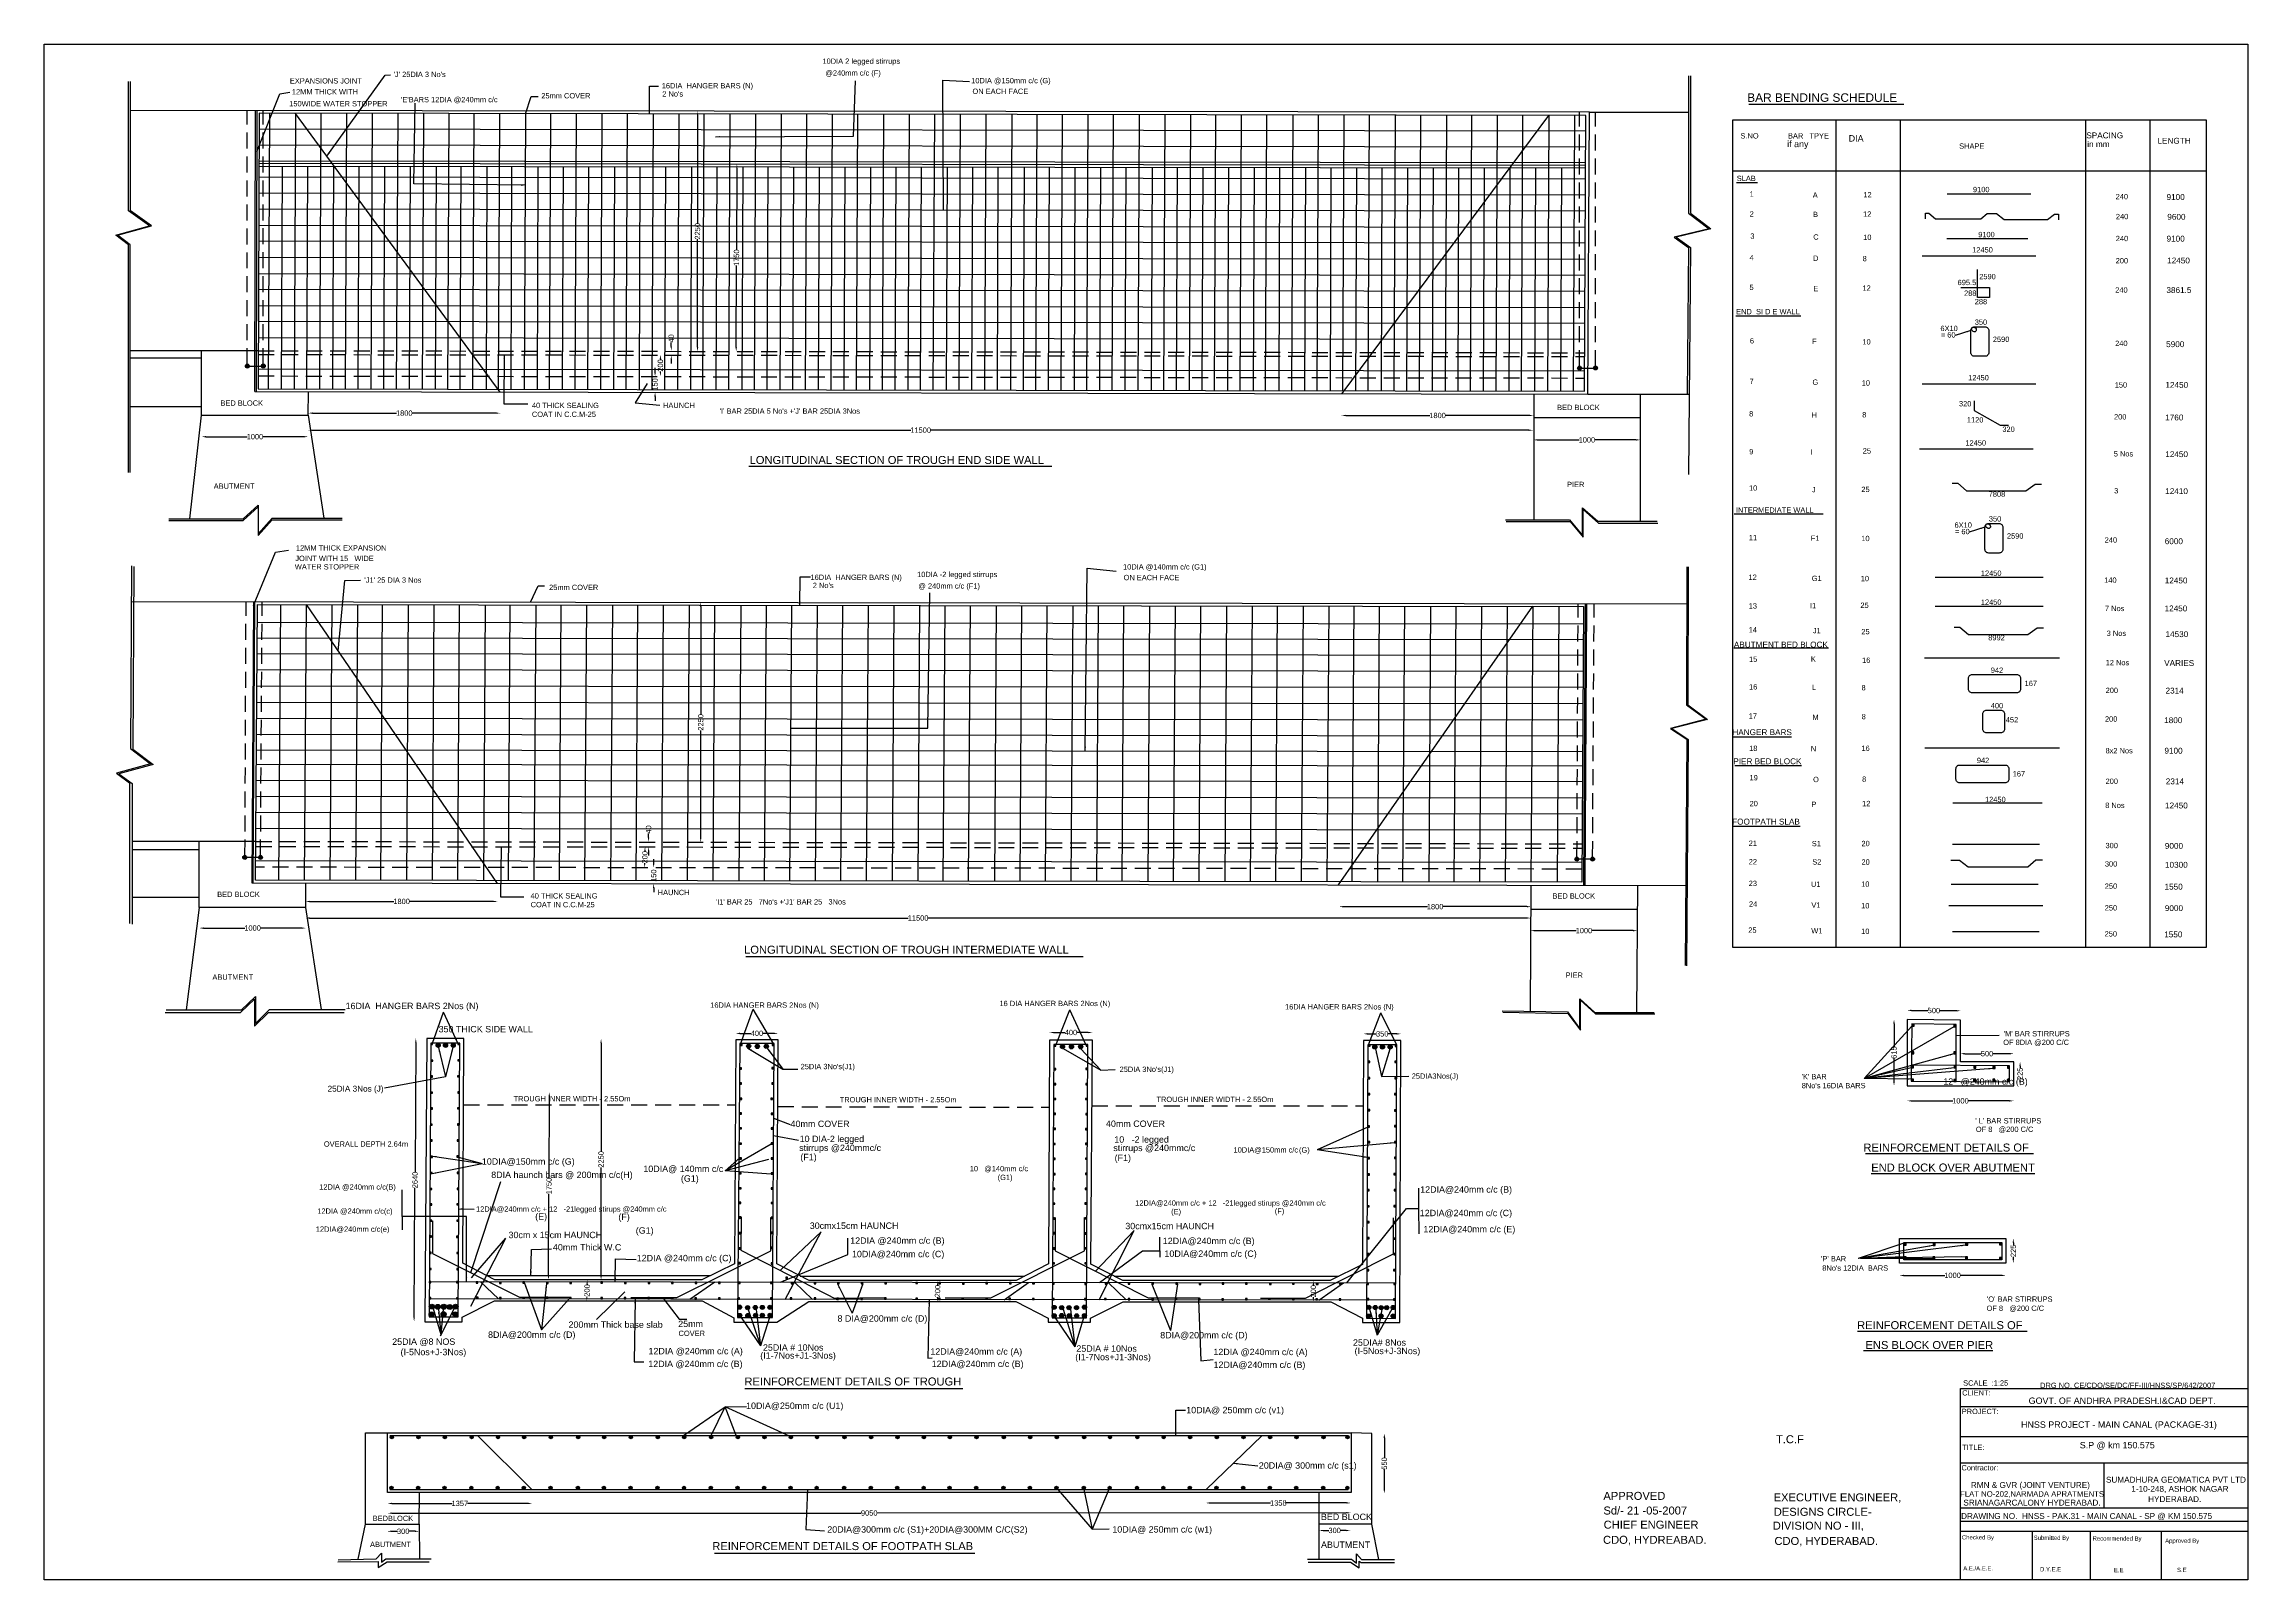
# Model space of a CAD drawing. Header units: millimetres. Extents: x 957 to 21661, y 677 to 15101.
import ezdxf

# ---------------------------------------------------------------- set-up
doc = ezdxf.new("R2010")
doc.units = ezdxf.units.MM
doc.header["$MEASUREMENT"] = 0
doc.linetypes.add('DASHED', pattern=[0.75, 0.5, -0.25])
for name, color, linetype in [('DIM', 7, 'Continuous'), ('DWG', 7, 'Continuous'), ('TXT', 7, 'Continuous')]:
    doc.layers.add(name, color=color, linetype=linetype)
doc.styles.get("Standard").update_dxf_attribs({"font": 'arial.ttf'})
doc.dimstyles.new('Civil', dxfattribs={"dimtxt": 50, "dimasz": 40, "dimexe": 0.1, "dimexo": 0.0625, "dimgap": 0.09, "dimtad": 0, "dimdec": 0, "dimzin": 12, "dimdsep": 46, "dimtxsty": 'Standard', "dimcen": 0.1, "dimse1": 1, "dimse2": 1, "dimadec": 0, "dimazin": 2, "dimtfac": 1, "dimtdec": 0, "dimtofl": 0, "dimtmove": 0, "dimatfit": 3, "dimfxl": 1, "dimfrac": 1, "dimtolj": 1, "dimtzin": 0, "dimarcsym": 0})

# ---------------------------------------------------------------- blocks, each defined once
blk = doc.blocks.new('*D2')
at = {"layer": 'Defpoints', "color": 0, "transparency": 16777216}
for p in [(2415, 6785), (3417, 6799), (3417, 6785)]:
    blk.add_point(p, dxfattribs=at)
at = {"layer": 'DIM', "color": 0, "lineweight": -2, "transparency": 16777216}
for p, q in [((2455, 6799), (2844, 6799)), ((3377, 6799), (2988, 6799))]:
    blk.add_line(p, q, dxfattribs=at)
at = {"layer": 'DIM', "color": 0, "transparency": 16777216}
for points in [[(2455, 6805), (2455, 6792), (2415, 6799)], [(3377, 6805), (3377, 6792), (3417, 6799)]]:
    blk.add_solid(points, dxfattribs=at)
at = {"layer": 'DIM', "color": 0, "transparency": 16777216, "insert": (2916, 6799), "char_height": 50, "attachment_point": 5}
blk.add_mtext('\\A1;1000', dxfattribs=at)
blk = doc.blocks.new('*D3')
at = {"layer": 'Defpoints', "color": 0, "transparency": 16777216}
for p in [(3412, 7047), (5220, 7049), (5220, 7047)]:
    blk.add_point(p, dxfattribs=at)
at = {"layer": 'DIM', "color": 0, "lineweight": -2, "transparency": 16777216}
for p, q in [((3452, 7049), (4244, 7049)), ((5180, 7049), (4388, 7049))]:
    blk.add_line(p, q, dxfattribs=at)
at = {"layer": 'DIM', "color": 0, "transparency": 16777216}
for points in [[(3452, 7055), (3452, 7042), (3412, 7049)], [(5180, 7055), (5180, 7042), (5220, 7049)]]:
    blk.add_solid(points, dxfattribs=at)
at = {"layer": 'DIM', "color": 0, "transparency": 16777216, "insert": (4316, 7049), "char_height": 50, "attachment_point": 5}
blk.add_mtext('\\A1;1800', dxfattribs=at)
blk = doc.blocks.new('*D4')
at = {"layer": 'Defpoints', "color": 0, "transparency": 16777216}
for p in [(3412, 6993), (14923, 6993), (14923, 6893)]:
    blk.add_point(p, dxfattribs=at)
at = {"layer": 'DIM', "color": 0, "lineweight": -2, "transparency": 16777216}
for p, q in [((3452, 6893), (9076, 6893)), ((14883, 6893), (9259, 6893))]:
    blk.add_line(p, q, dxfattribs=at)
at = {"layer": 'DIM', "color": 0, "transparency": 16777216}
for points in [[(3452, 6900), (3452, 6887), (3412, 6893)], [(14883, 6900), (14883, 6887), (14923, 6893)]]:
    blk.add_solid(points, dxfattribs=at)
at = {"layer": 'DIM', "color": 0, "transparency": 16777216, "insert": (9168, 6893), "char_height": 50, "attachment_point": 5}
blk.add_mtext('\\A1;11500', dxfattribs=at)
blk = doc.blocks.new('*D5')
at = {"layer": 'Defpoints', "color": 0, "transparency": 16777216}
for p in [(13123, 7011), (14927, 7011), (14927, 7000)]:
    blk.add_point(p, dxfattribs=at)
at = {"layer": 'DIM', "color": 0, "lineweight": -2, "transparency": 16777216}
for p, q in [((13163, 7000), (13952, 7000)), ((14887, 7000), (14097, 7000))]:
    blk.add_line(p, q, dxfattribs=at)
at = {"layer": 'DIM', "color": 0, "transparency": 16777216}
for points in [[(13163, 7006), (13163, 6993), (13123, 7000)], [(14887, 7006), (14887, 6993), (14927, 7000)]]:
    blk.add_solid(points, dxfattribs=at)
at = {"layer": 'DIM', "color": 0, "transparency": 16777216, "insert": (14025, 7000), "char_height": 50, "attachment_point": 5}
blk.add_mtext('\\A1;1800', dxfattribs=at)
blk = doc.blocks.new('*D6')
at = {"layer": 'Defpoints', "color": 0, "transparency": 16777216}
for p in [(14920, 6780), (15925, 6780), (15925, 6775)]:
    blk.add_point(p, dxfattribs=at)
at = {"layer": 'DIM', "color": 0, "lineweight": -2, "transparency": 16777216}
for p, q in [((14960, 6775), (15350, 6775)), ((15885, 6775), (15495, 6775))]:
    blk.add_line(p, q, dxfattribs=at)
at = {"layer": 'DIM', "color": 0, "transparency": 16777216}
for points in [[(14960, 6781), (14960, 6768), (14920, 6775)], [(15885, 6781), (15885, 6768), (15925, 6775)]]:
    blk.add_solid(points, dxfattribs=at)
at = {"layer": 'DIM', "color": 0, "transparency": 16777216, "insert": (15423, 6775), "char_height": 50, "attachment_point": 5}
blk.add_mtext('\\A1;1000', dxfattribs=at)
blk = doc.blocks.new('*D7')
at = {"layer": 'Defpoints', "color": 0, "transparency": 16777216}
for p in [(6639, 7365), (6684, 7365), (6639, 7216)]:
    blk.add_point(p, dxfattribs=at)
at = {"layer": 'DIM', "color": 0, "lineweight": -2, "transparency": 16777216}
for p, q in [((6684, 7405), (6684, 7445)), ((6684, 7176), (6684, 7136))]:
    blk.add_line(p, q, dxfattribs=at)
at = {"layer": 'DIM', "color": 0, "transparency": 16777216}
for points in [[(6677, 7405), (6690, 7405), (6684, 7365)], [(6677, 7176), (6690, 7176), (6684, 7216)]]:
    blk.add_solid(points, dxfattribs=at)
at = {"layer": 'DIM', "color": 0, "transparency": 16777216, "insert": (6684, 7291), "char_height": 50, "attachment_point": 5, "rotation": 90}
blk.add_mtext('\\A1;150', dxfattribs=at)
blk = doc.blocks.new('*D8')
at = {"layer": 'Defpoints', "color": 0, "transparency": 16777216}
for p in [(6603, 7561), (6627, 7561), (6624, 7365)]:
    blk.add_point(p, dxfattribs=at)
at = {"layer": 'DIM', "color": 0, "lineweight": -2, "transparency": 16777216}
for p, q in [((6602, 7521), (6602, 7519)), ((6600, 7406), (6600, 7408))]:
    blk.add_line(p, q, dxfattribs=at)
at = {"layer": 'DIM', "color": 0, "transparency": 16777216}
for points in [[(6595, 7521), (6609, 7521), (6603, 7561)], [(6593, 7406), (6606, 7406), (6599, 7366)]]:
    blk.add_solid(points, dxfattribs=at)
at = {"layer": 'DIM', "color": 0, "transparency": 16777216, "insert": (6601, 7464), "char_height": 50, "attachment_point": 5, "rotation": 88.863}
blk.add_mtext('\\A1;200', dxfattribs=at)
blk = doc.blocks.new('*D9')
at = {"layer": 'Defpoints', "color": 0, "transparency": 16777216}
for p in [(6626, 7608), (6626, 7561), (6636, 7608)]:
    blk.add_point(p, dxfattribs=at)
at = {"layer": 'DIM', "color": 0, "lineweight": -2, "transparency": 16777216}
for p, q in [((6636, 7648), (6636, 7688)), ((6636, 7521), (6636, 7481))]:
    blk.add_line(p, q, dxfattribs=at)
at = {"layer": 'DIM', "color": 0, "transparency": 16777216}
for points in [[(6630, 7648), (6643, 7648), (6636, 7608)], [(6630, 7521), (6643, 7521), (6636, 7561)]]:
    blk.add_solid(points, dxfattribs=at)
at = {"layer": 'DIM', "color": 0, "transparency": 16777216, "insert": (6636, 7725), "char_height": 50, "attachment_point": 5, "rotation": 90}
blk.add_mtext('\\A1;40', dxfattribs=at)
blk = doc.blocks.new('*D10')
at = {"layer": 'Defpoints', "color": 0, "transparency": 16777216}
for p in [(7099, 9858), (7126, 9858), (7099, 7605)]:
    blk.add_point(p, dxfattribs=at)
at = {"layer": 'DIM', "color": 0, "lineweight": -2, "transparency": 16777216}
for p, q in [((7126, 9818), (7126, 8807)), ((7126, 7645), (7126, 8656))]:
    blk.add_line(p, q, dxfattribs=at)
at = {"layer": 'DIM', "color": 0, "transparency": 16777216}
for points in [[(7119, 9818), (7132, 9818), (7126, 9858)], [(7119, 7645), (7132, 7645), (7126, 7605)]]:
    blk.add_solid(points, dxfattribs=at)
at = {"layer": 'DIM', "color": 0, "transparency": 16777216, "insert": (7126, 8731), "char_height": 50, "attachment_point": 5, "rotation": 90}
blk.add_mtext('\\A1;2250', dxfattribs=at)
blk = doc.blocks.new('*D11')
at = {"layer": 'Defpoints', "color": 0, "transparency": 16777216}
for p in [(2437, 11615), (3438, 11615), (3438, 11414)]:
    blk.add_point(p, dxfattribs=at)
at = {"layer": 'DIM', "color": 0, "lineweight": -2, "transparency": 16777216}
for p, q in [((2477, 11414), (2865, 11414)), ((3398, 11414), (3010, 11414))]:
    blk.add_line(p, q, dxfattribs=at)
at = {"layer": 'DIM', "color": 0, "transparency": 16777216}
for points in [[(2477, 11420), (2477, 11407), (2437, 11414)], [(3398, 11420), (3398, 11407), (3438, 11414)]]:
    blk.add_solid(points, dxfattribs=at)
at = {"layer": 'DIM', "color": 0, "transparency": 16777216, "insert": (2938, 11414), "char_height": 50, "attachment_point": 5}
blk.add_mtext('\\A1;1000', dxfattribs=at)
blk = doc.blocks.new('*D12')
at = {"layer": 'Defpoints', "color": 0, "transparency": 16777216}
for p in [(3439, 11672), (5243, 11672), (5243, 11635)]:
    blk.add_point(p, dxfattribs=at)
at = {"layer": 'DIM', "color": 0, "lineweight": -2, "transparency": 16777216}
for p, q in [((3479, 11635), (4268, 11635)), ((5203, 11635), (4413, 11635))]:
    blk.add_line(p, q, dxfattribs=at)
at = {"layer": 'DIM', "color": 0, "transparency": 16777216}
for points in [[(3479, 11642), (3479, 11629), (3439, 11635)], [(5203, 11642), (5203, 11629), (5243, 11635)]]:
    blk.add_solid(points, dxfattribs=at)
at = {"layer": 'DIM', "color": 0, "transparency": 16777216, "insert": (4341, 11635), "char_height": 50, "attachment_point": 5}
blk.add_mtext('\\A1;1800', dxfattribs=at)
blk = doc.blocks.new('*D13')
at = {"layer": 'Defpoints', "color": 0, "transparency": 16777216}
for p in [(3438, 11615), (14945, 11615), (14945, 11475)]:
    blk.add_point(p, dxfattribs=at)
at = {"layer": 'DIM', "color": 0, "lineweight": -2, "transparency": 16777216}
for p, q in [((3478, 11475), (9100, 11475)), ((14905, 11475), (9284, 11475))]:
    blk.add_line(p, q, dxfattribs=at)
at = {"layer": 'DIM', "color": 0, "transparency": 16777216}
for points in [[(3478, 11481), (3478, 11468), (3438, 11475)], [(14905, 11481), (14905, 11468), (14945, 11475)]]:
    blk.add_solid(points, dxfattribs=at)
at = {"layer": 'DIM', "color": 0, "transparency": 16777216, "insert": (9192, 11475), "char_height": 50, "attachment_point": 5}
blk.add_mtext('\\A1;11500', dxfattribs=at)
blk = doc.blocks.new('*D14')
at = {"layer": 'Defpoints', "color": 0, "transparency": 16777216}
for p in [(13145, 11632), (14951, 11632), (14951, 11613)]:
    blk.add_point(p, dxfattribs=at)
at = {"layer": 'DIM', "color": 0, "lineweight": -2, "transparency": 16777216}
for p, q in [((13185, 11613), (13976, 11613)), ((14911, 11613), (14120, 11613))]:
    blk.add_line(p, q, dxfattribs=at)
at = {"layer": 'DIM', "color": 0, "transparency": 16777216}
for points in [[(13185, 11620), (13185, 11607), (13145, 11613)], [(14911, 11620), (14911, 11607), (14951, 11613)]]:
    blk.add_solid(points, dxfattribs=at)
at = {"layer": 'DIM', "color": 0, "transparency": 16777216, "insert": (14048, 11613), "char_height": 50, "attachment_point": 5}
blk.add_mtext('\\A1;1800', dxfattribs=at)
blk = doc.blocks.new('*D15')
at = {"layer": 'Defpoints', "color": 0, "transparency": 16777216}
for p in [(14949, 11391), (15952, 11391), (15952, 11384)]:
    blk.add_point(p, dxfattribs=at)
at = {"layer": 'DIM', "color": 0, "lineweight": -2, "transparency": 16777216}
for p, q in [((14989, 11384), (15379, 11384)), ((15912, 11384), (15523, 11384))]:
    blk.add_line(p, q, dxfattribs=at)
at = {"layer": 'DIM', "color": 0, "transparency": 16777216}
for points in [[(14989, 11391), (14989, 11377), (14949, 11384)], [(15912, 11391), (15912, 11377), (15952, 11384)]]:
    blk.add_solid(points, dxfattribs=at)
at = {"layer": 'DIM', "color": 0, "transparency": 16777216, "insert": (15451, 11384), "char_height": 50, "attachment_point": 5}
blk.add_mtext('\\A1;1000', dxfattribs=at)
blk = doc.blocks.new('*D16')
at = {"layer": 'Defpoints', "color": 0, "transparency": 16777216}
for p in [(6615, 11980), (6615, 11831), (6697, 11980)]:
    blk.add_point(p, dxfattribs=at)
at = {"layer": 'DIM', "color": 0, "lineweight": -2, "transparency": 16777216}
for p, q in [((6697, 12020), (6697, 12060)), ((6697, 11791), (6697, 11751))]:
    blk.add_line(p, q, dxfattribs=at)
at = {"layer": 'DIM', "color": 0, "transparency": 16777216}
for points in [[(6690, 12020), (6704, 12020), (6697, 11980)], [(6690, 11791), (6704, 11791), (6697, 11831)]]:
    blk.add_solid(points, dxfattribs=at)
at = {"layer": 'DIM', "color": 0, "transparency": 16777216, "insert": (6697, 11905), "char_height": 50, "attachment_point": 5, "rotation": 90}
blk.add_mtext('\\A1;150', dxfattribs=at)
blk = doc.blocks.new('*D17')
at = {"layer": 'Defpoints', "color": 0, "transparency": 16777216}
for p in [(6744, 12184), (6747, 12184), (6744, 11981)]:
    blk.add_point(p, dxfattribs=at)
at = {"layer": 'DIM', "color": 0, "lineweight": -2, "transparency": 16777216}
for p, q in [((6747, 12144), (6747, 12138)), ((6747, 12021), (6747, 12027))]:
    blk.add_line(p, q, dxfattribs=at)
at = {"layer": 'DIM', "color": 0, "transparency": 16777216}
for points in [[(6741, 12144), (6754, 12144), (6747, 12184)], [(6741, 12021), (6754, 12021), (6747, 11981)]]:
    blk.add_solid(points, dxfattribs=at)
at = {"layer": 'DIM', "color": 0, "transparency": 16777216, "insert": (6747, 12083), "char_height": 50, "attachment_point": 5, "rotation": 90}
blk.add_mtext('\\A1;200', dxfattribs=at)
blk = doc.blocks.new('*D18')
at = {"layer": 'Defpoints', "color": 0, "transparency": 16777216}
for p in [(6831, 12220), (6849, 12220), (6831, 12180)]:
    blk.add_point(p, dxfattribs=at)
at = {"layer": 'DIM', "color": 0, "lineweight": -2, "transparency": 16777216}
for p, q in [((6849, 12260), (6849, 12300)), ((6849, 12140), (6849, 12100))]:
    blk.add_line(p, q, dxfattribs=at)
at = {"layer": 'DIM', "color": 0, "transparency": 16777216}
for points in [[(6843, 12260), (6856, 12260), (6849, 12220)], [(6843, 12140), (6856, 12140), (6849, 12180)]]:
    blk.add_solid(points, dxfattribs=at)
at = {"layer": 'DIM', "color": 0, "transparency": 16777216, "insert": (6849, 12337), "char_height": 50, "attachment_point": 5, "rotation": 90}
blk.add_mtext('\\A1;40', dxfattribs=at)
blk = doc.blocks.new('*D19')
at = {"layer": 'Defpoints', "color": 0, "transparency": 16777216}
for p in [(7096, 14471), (7128, 14471), (7128, 12215)]:
    blk.add_point(p, dxfattribs=at)
at = {"layer": 'DIM', "color": 0, "lineweight": -2, "transparency": 16777216}
for p, q in [((7096, 14431), (7096, 13418)), ((7096, 12255), (7096, 13268))]:
    blk.add_line(p, q, dxfattribs=at)
at = {"layer": 'DIM', "color": 0, "transparency": 16777216}
for points in [[(7089, 14431), (7103, 14431), (7096, 14471)], [(7089, 12255), (7103, 12255), (7096, 12215)]]:
    blk.add_solid(points, dxfattribs=at)
at = {"layer": 'DIM', "color": 0, "transparency": 16777216, "insert": (7096, 13343), "char_height": 50, "attachment_point": 5, "rotation": 90}
blk.add_mtext('\\A1;2250', dxfattribs=at)
blk = doc.blocks.new('*D20')
at = {"layer": 'Defpoints', "color": 0, "transparency": 16777216}
for p in [(7466, 13975), (7468, 13975), (7461, 12215)]:
    blk.add_point(p, dxfattribs=at)
at = {"layer": 'DIM', "color": 0, "lineweight": -2, "transparency": 16777216}
for p, q in [((7466, 13935), (7463, 13167)), ((7459, 12255), (7462, 13023))]:
    blk.add_line(p, q, dxfattribs=at)
at = {"layer": 'DIM', "color": 0, "transparency": 16777216}
for points in [[(7459, 13935), (7472, 13935), (7466, 13975)], [(7452, 12255), (7466, 12255), (7459, 12215)]]:
    blk.add_solid(points, dxfattribs=at)
at = {"layer": 'DIM', "color": 0, "transparency": 16777216, "insert": (7462, 13095), "char_height": 50, "attachment_point": 5, "rotation": 89.7766}
blk.add_mtext('\\A1;1750', dxfattribs=at)
blk = doc.blocks.new('*D21')
at = {"layer": 'Defpoints', "color": 0, "transparency": 16777216}
for p in [(6059, 3494), (6069, 3494), (6066, 3296)]:
    blk.add_point(p, dxfattribs=at)
at = {"layer": 'DIM', "color": 0, "lineweight": -2, "transparency": 16777216}
for p, q in [((6057, 3337), (6057, 3340)), ((6059, 3454), (6059, 3451))]:
    blk.add_line(p, q, dxfattribs=at)
at = {"layer": 'DIM', "color": 0, "transparency": 16777216}
for points in [[(6050, 3337), (6063, 3337), (6056, 3297)], [(6052, 3454), (6065, 3454), (6059, 3494)]]:
    blk.add_solid(points, dxfattribs=at)
at = {"layer": 'DIM', "color": 0, "transparency": 16777216, "insert": (6058, 3395), "char_height": 50, "attachment_point": 5, "rotation": 89.0418}
blk.add_mtext('\\A1;200', dxfattribs=at)
blk = doc.blocks.new('*D22')
at = {"layer": 'Defpoints', "color": 0, "transparency": 16777216}
for p in [(9352, 3488), (9353, 3488), (9351, 3290)]:
    blk.add_point(p, dxfattribs=at)
at = {"layer": 'DIM', "color": 0, "lineweight": -2, "transparency": 16777216}
for p, q in [((9350, 3330), (9350, 3333)), ((9351, 3448), (9351, 3445))]:
    blk.add_line(p, q, dxfattribs=at)
at = {"layer": 'DIM', "color": 0, "transparency": 16777216}
for points in [[(9343, 3330), (9357, 3330), (9349, 3290)], [(9345, 3448), (9358, 3448), (9352, 3488)]]:
    blk.add_solid(points, dxfattribs=at)
at = {"layer": 'DIM', "color": 0, "transparency": 16777216, "insert": (9351, 3389), "char_height": 50, "attachment_point": 5, "rotation": 89.2638}
blk.add_mtext('\\A1;200', dxfattribs=at)
blk = doc.blocks.new('*D23')
at = {"layer": 'Defpoints', "color": 0, "transparency": 16777216}
for p in [(12882, 3488), (12904, 3488), (12904, 3288)]:
    blk.add_point(p, dxfattribs=at)
at = {"layer": 'DIM', "color": 0, "lineweight": -2, "transparency": 16777216}
for p, q in [((12882, 3448), (12881, 3444)), ((12881, 3329), (12881, 3332))]:
    blk.add_line(p, q, dxfattribs=at)
at = {"layer": 'DIM', "color": 0, "transparency": 16777216}
for points in [[(12874, 3329), (12888, 3329), (12881, 3289)], [(12875, 3448), (12888, 3448), (12882, 3488)]]:
    blk.add_solid(points, dxfattribs=at)
at = {"layer": 'DIM', "color": 0, "transparency": 16777216, "insert": (12881, 3388), "char_height": 50, "attachment_point": 5, "rotation": 89.7661}
blk.add_mtext('\\A1;200', dxfattribs=at)
blk = doc.blocks.new('*D24')
at = {"layer": 'Defpoints', "color": 0, "transparency": 16777216}
for p in [(13704, 5805), (13353, 5743), (13704, 5743)]:
    blk.add_point(p, dxfattribs=at)
at = {"layer": 'DIM', "color": 0, "lineweight": -2, "transparency": 16777216}
for p, q in [((13393, 5805), (13473, 5805)), ((13664, 5805), (13584, 5805))]:
    blk.add_line(p, q, dxfattribs=at)
at = {"layer": 'DIM', "color": 0, "transparency": 16777216}
for points in [[(13393, 5812), (13393, 5798), (13353, 5805)], [(13664, 5812), (13664, 5798), (13704, 5805)]]:
    blk.add_solid(points, dxfattribs=at)
at = {"layer": 'DIM', "color": 0, "transparency": 16777216, "insert": (13528, 5805), "char_height": 50, "attachment_point": 5}
blk.add_mtext('\\A1;350', dxfattribs=at)
blk = doc.blocks.new('*D25')
at = {"layer": 'Defpoints', "color": 0, "transparency": 16777216}
for p in [(10806, 5818), (10402, 5748), (10806, 5748)]:
    blk.add_point(p, dxfattribs=at)
at = {"layer": 'DIM', "color": 0, "lineweight": -2, "transparency": 16777216}
for p, q in [((10442, 5818), (10547, 5818)), ((10766, 5818), (10660, 5818))]:
    blk.add_line(p, q, dxfattribs=at)
at = {"layer": 'DIM', "color": 0, "transparency": 16777216}
for points in [[(10442, 5824), (10442, 5811), (10402, 5818)], [(10766, 5824), (10766, 5811), (10806, 5818)]]:
    blk.add_solid(points, dxfattribs=at)
at = {"layer": 'DIM', "color": 0, "transparency": 16777216, "insert": (10604, 5818), "char_height": 50, "attachment_point": 5}
blk.add_mtext('\\A1;400', dxfattribs=at)
blk = doc.blocks.new('*D26')
at = {"layer": 'Defpoints', "color": 0, "transparency": 16777216}
for p in [(7854, 5810), (7454, 5750), (7854, 5750)]:
    blk.add_point(p, dxfattribs=at)
at = {"layer": 'DIM', "color": 0, "lineweight": -2, "transparency": 16777216}
for p, q in [((7494, 5810), (7598, 5810)), ((7814, 5810), (7710, 5810))]:
    blk.add_line(p, q, dxfattribs=at)
at = {"layer": 'DIM', "color": 0, "transparency": 16777216}
for points in [[(7494, 5816), (7494, 5803), (7454, 5810)], [(7814, 5816), (7814, 5803), (7854, 5810)]]:
    blk.add_solid(points, dxfattribs=at)
at = {"layer": 'DIM', "color": 0, "transparency": 16777216, "insert": (7654, 5810), "char_height": 50, "attachment_point": 5}
blk.add_mtext('\\A1;400', dxfattribs=at)
blk = doc.blocks.new('*D27')
at = {"layer": 'Defpoints', "color": 0, "transparency": 16777216}
for p in [(6173, 5758), (6190, 5758), (6173, 3494)]:
    blk.add_point(p, dxfattribs=at)
at = {"layer": 'DIM', "color": 0, "lineweight": -2, "transparency": 16777216}
for p, q in [((6190, 5718), (6190, 4701)), ((6190, 3534), (6190, 4551))]:
    blk.add_line(p, q, dxfattribs=at)
at = {"layer": 'DIM', "color": 0, "transparency": 16777216}
for points in [[(6183, 5718), (6196, 5718), (6190, 5758)], [(6183, 3534), (6196, 3534), (6190, 3494)]]:
    blk.add_solid(points, dxfattribs=at)
at = {"layer": 'DIM', "color": 0, "transparency": 16777216, "insert": (6190, 4626), "char_height": 50, "attachment_point": 5, "rotation": 90}
blk.add_mtext('\\A1;2250', dxfattribs=at)
blk = doc.blocks.new('*D28')
at = {"layer": 'Defpoints', "color": 0, "transparency": 16777216}
for p in [(4450, 5764), (4552, 5763), (4535, 3102)]:
    blk.add_point(p, dxfattribs=at)
at = {"layer": 'DIM', "color": 0, "lineweight": -2, "transparency": 16777216}
for p, q in [((4450, 5724), (4442, 4508)), ((4434, 3143), (4441, 4358))]:
    blk.add_line(p, q, dxfattribs=at)
at = {"layer": 'DIM', "color": 0, "transparency": 16777216}
for points in [[(4443, 5724), (4456, 5724), (4450, 5764)], [(4427, 3143), (4440, 3143), (4433, 3103)]]:
    blk.add_solid(points, dxfattribs=at)
at = {"layer": 'DIM', "color": 0, "transparency": 16777216, "insert": (4442, 4433), "char_height": 50, "attachment_point": 5, "rotation": 89.6447}
blk.add_mtext('\\A1;2640', dxfattribs=at)
blk = doc.blocks.new('*D29')
at = {"layer": 'Defpoints', "color": 0, "transparency": 16777216}
for p in [(13432, 2051), (13432, 1489), (13548, 1489)]:
    blk.add_point(p, dxfattribs=at)
at = {"layer": 'DIM', "color": 0, "lineweight": -2, "transparency": 16777216}
for p, q in [((13548, 2011), (13548, 1825)), ((13548, 1529), (13548, 1714))]:
    blk.add_line(p, q, dxfattribs=at)
at = {"layer": 'DIM', "color": 0, "transparency": 16777216}
for points in [[(13541, 2011), (13555, 2011), (13548, 2051)], [(13541, 1529), (13555, 1529), (13548, 1489)]]:
    blk.add_solid(points, dxfattribs=at)
at = {"layer": 'DIM', "color": 0, "transparency": 16777216, "insert": (13548, 1770), "char_height": 50, "attachment_point": 5, "rotation": 90}
blk.add_mtext('\\A1;550', dxfattribs=at)
blk = doc.blocks.new('*D30')
at = {"layer": 'Defpoints', "color": 0, "transparency": 16777216}
for p in [(11870, 1395), (13233, 1399), (13233, 1395)]:
    blk.add_point(p, dxfattribs=at)
at = {"layer": 'DIM', "color": 0, "lineweight": -2, "transparency": 16777216}
for p, q in [((11910, 1399), (12479, 1399)), ((13193, 1399), (12624, 1399))]:
    blk.add_line(p, q, dxfattribs=at)
at = {"layer": 'DIM', "color": 0, "transparency": 16777216}
for points in [[(11910, 1406), (11910, 1393), (11870, 1399)], [(13193, 1406), (13193, 1393), (13233, 1399)]]:
    blk.add_solid(points, dxfattribs=at)
at = {"layer": 'DIM', "color": 0, "transparency": 16777216, "insert": (12552, 1399), "char_height": 50, "attachment_point": 5}
blk.add_mtext('\\A1;1358', dxfattribs=at)
blk = doc.blocks.new('*D31')
at = {"layer": 'Defpoints', "color": 0, "transparency": 16777216}
for p in [(12933, 1131), (13230, 1141), (13230, 1131)]:
    blk.add_point(p, dxfattribs=at)
at = {"layer": 'DIM', "color": 0, "lineweight": -2, "transparency": 16777216}
for p, q in [((12973, 1141), (13026, 1141)), ((13190, 1141), (13137, 1141))]:
    blk.add_line(p, q, dxfattribs=at)
at = {"layer": 'DIM', "color": 0, "transparency": 16777216}
for points in [[(12973, 1147), (12973, 1134), (12933, 1141)], [(13190, 1147), (13190, 1134), (13230, 1141)]]:
    blk.add_solid(points, dxfattribs=at)
at = {"layer": 'DIM', "color": 0, "transparency": 16777216, "insert": (13081, 1141), "char_height": 50, "attachment_point": 5}
blk.add_mtext('\\A1;300', dxfattribs=at)
blk = doc.blocks.new('*D32')
at = {"layer": 'Defpoints', "color": 0, "transparency": 16777216}
for p in [(4184, 1497), (5541, 1497), (5541, 1395)]:
    blk.add_point(p, dxfattribs=at)
at = {"layer": 'DIM', "color": 0, "lineweight": -2, "transparency": 16777216}
for p, q in [((4224, 1395), (4790, 1395)), ((5501, 1395), (4935, 1395))]:
    blk.add_line(p, q, dxfattribs=at)
at = {"layer": 'DIM', "color": 0, "transparency": 16777216}
for points in [[(4224, 1402), (4224, 1388), (4184, 1395)], [(5501, 1402), (5501, 1388), (5541, 1395)]]:
    blk.add_solid(points, dxfattribs=at)
at = {"layer": 'DIM', "color": 0, "transparency": 16777216, "insert": (4863, 1395), "char_height": 50, "attachment_point": 5}
blk.add_mtext('\\A1;1357', dxfattribs=at)
blk = doc.blocks.new('*D33')
at = {"layer": 'Defpoints', "color": 0, "transparency": 16777216}
for p in [(4184, 1395), (13233, 1399), (13233, 1307)]:
    blk.add_point(p, dxfattribs=at)
at = {"layer": 'DIM', "color": 0, "lineweight": -2, "transparency": 16777216}
for p, q in [((4225, 1303), (8634, 1305)), ((13193, 1307), (8783, 1305))]:
    blk.add_line(p, q, dxfattribs=at)
at = {"layer": 'DIM', "color": 0, "transparency": 16777216}
for points in [[(4225, 1310), (4225, 1297), (4185, 1303)], [(13193, 1314), (13193, 1301), (13233, 1307)]]:
    blk.add_solid(points, dxfattribs=at)
at = {"layer": 'DIM', "color": 0, "transparency": 16777216, "insert": (8709, 1305), "char_height": 50, "attachment_point": 5, "rotation": 0.0265}
blk.add_mtext('\\A1;9050', dxfattribs=at)
blk = doc.blocks.new('*D34')
at = {"layer": 'Defpoints', "color": 0, "transparency": 16777216}
for p in [(4180, 1144), (4180, 1133), (4482, 1144)]:
    blk.add_point(p, dxfattribs=at)
at = {"layer": 'DIM', "color": 0, "lineweight": -2, "transparency": 16777216}
for p, q in [((4220, 1133), (4276, 1133)), ((4442, 1133), (4386, 1133))]:
    blk.add_line(p, q, dxfattribs=at)
at = {"layer": 'DIM', "color": 0, "transparency": 16777216}
for points in [[(4220, 1140), (4220, 1127), (4180, 1133)], [(4442, 1140), (4442, 1127), (4482, 1133)]]:
    blk.add_solid(points, dxfattribs=at)
at = {"layer": 'DIM', "color": 0, "transparency": 16777216, "insert": (4331, 1133), "char_height": 50, "attachment_point": 5}
blk.add_mtext('\\A1;300', dxfattribs=at)
blk = doc.blocks.new('*D35')
at = {"layer": 'Defpoints', "color": 0, "transparency": 16777216}
for p in [(18460, 5317), (19460, 5317), (19460, 5176)]:
    blk.add_point(p, dxfattribs=at)
at = {"layer": 'DIM', "color": 0, "lineweight": -2, "transparency": 16777216}
for p, q in [((18500, 5176), (18888, 5176)), ((19420, 5176), (19032, 5176))]:
    blk.add_line(p, q, dxfattribs=at)
at = {"layer": 'DIM', "color": 0, "transparency": 16777216}
for points in [[(18500, 5182), (18500, 5169), (18460, 5176)], [(19420, 5182), (19420, 5169), (19460, 5176)]]:
    blk.add_solid(points, dxfattribs=at)
at = {"layer": 'DIM', "color": 0, "transparency": 16777216, "insert": (18960, 5176), "char_height": 50, "attachment_point": 5}
blk.add_mtext('\\A1;1000', dxfattribs=at)
blk = doc.blocks.new('*D36')
at = {"layer": 'Defpoints', "color": 0, "transparency": 16777216}
for p in [(19460, 5543), (19520, 5543), (19460, 5317)]:
    blk.add_point(p, dxfattribs=at)
at = {"layer": 'DIM', "color": 0, "lineweight": -2, "transparency": 16777216}
for p, q in [((19520, 5503), (19520, 5486)), ((19520, 5357), (19520, 5374))]:
    blk.add_line(p, q, dxfattribs=at)
at = {"layer": 'DIM', "color": 0, "transparency": 16777216}
for points in [[(19514, 5503), (19527, 5503), (19520, 5543)], [(19514, 5357), (19527, 5357), (19520, 5317)]]:
    blk.add_solid(points, dxfattribs=at)
at = {"layer": 'DIM', "color": 0, "transparency": 16777216, "insert": (19520, 5430), "char_height": 50, "attachment_point": 5, "rotation": 90}
blk.add_mtext('\\A1;225', dxfattribs=at)
blk = doc.blocks.new('*D37')
at = {"layer": 'Defpoints', "color": 0, "transparency": 16777216}
for p in [(19460, 5619), (18960, 5543), (19460, 5543)]:
    blk.add_point(p, dxfattribs=at)
at = {"layer": 'DIM', "color": 0, "lineweight": -2, "transparency": 16777216}
for p, q in [((19000, 5619), (19155, 5619)), ((19420, 5619), (19265, 5619))]:
    blk.add_line(p, q, dxfattribs=at)
at = {"layer": 'DIM', "color": 0, "transparency": 16777216}
for points in [[(19000, 5626), (19000, 5612), (18960, 5619)], [(19420, 5626), (19420, 5612), (19460, 5619)]]:
    blk.add_solid(points, dxfattribs=at)
at = {"layer": 'DIM', "color": 0, "transparency": 16777216, "insert": (19210, 5619), "char_height": 50, "attachment_point": 5}
blk.add_mtext('\\A1;500', dxfattribs=at)
blk = doc.blocks.new('*D38')
at = {"layer": 'Defpoints', "color": 0, "transparency": 16777216}
for p in [(18961, 6022), (18460, 5940), (18960, 5935)]:
    blk.add_point(p, dxfattribs=at)
at = {"layer": 'DIM', "color": 0, "lineweight": -2, "transparency": 16777216}
for p, q in [((18500, 6026), (18655, 6024)), ((18921, 6022), (18766, 6023))]:
    blk.add_line(p, q, dxfattribs=at)
at = {"layer": 'DIM', "color": 0, "transparency": 16777216}
for points in [[(18500, 6033), (18500, 6019), (18460, 6026)], [(18921, 6029), (18921, 6015), (18961, 6022)]]:
    blk.add_solid(points, dxfattribs=at)
at = {"layer": 'DIM', "color": 0, "transparency": 16777216, "insert": (18711, 6024), "char_height": 50, "attachment_point": 5, "rotation": 359.4798}
blk.add_mtext('\\A1;500', dxfattribs=at)
blk = doc.blocks.new('*D39')
at = {"layer": 'Defpoints', "color": 0, "transparency": 16777216}
for p in [(18336, 5940), (18460, 5940), (18460, 5317)]:
    blk.add_point(p, dxfattribs=at)
at = {"layer": 'DIM', "color": 0, "lineweight": -2, "transparency": 16777216}
for p, q in [((18336, 5900), (18336, 5684)), ((18336, 5357), (18336, 5573))]:
    blk.add_line(p, q, dxfattribs=at)
at = {"layer": 'DIM', "color": 0, "transparency": 16777216}
for points in [[(18329, 5900), (18343, 5900), (18336, 5940)], [(18329, 5357), (18343, 5357), (18336, 5317)]]:
    blk.add_solid(points, dxfattribs=at)
at = {"layer": 'DIM', "color": 0, "transparency": 16777216, "insert": (18336, 5629), "char_height": 50, "attachment_point": 5, "rotation": 90}
blk.add_mtext('\\A1;615', dxfattribs=at)
blk = doc.blocks.new('*D40')
at = {"layer": 'Defpoints', "color": 0, "transparency": 16777216}
for p in [(18386, 3650), (19387, 3650), (19387, 3537)]:
    blk.add_point(p, dxfattribs=at)
at = {"layer": 'DIM', "color": 0, "lineweight": -2, "transparency": 16777216}
for p, q in [((18426, 3537), (18814, 3537)), ((19347, 3537), (18959, 3537))]:
    blk.add_line(p, q, dxfattribs=at)
at = {"layer": 'DIM', "color": 0, "transparency": 16777216}
for points in [[(18426, 3543), (18426, 3530), (18386, 3537)], [(19347, 3543), (19347, 3530), (19387, 3537)]]:
    blk.add_solid(points, dxfattribs=at)
at = {"layer": 'DIM', "color": 0, "transparency": 16777216, "insert": (18886, 3537), "char_height": 50, "attachment_point": 5}
blk.add_mtext('\\A1;1000', dxfattribs=at)
blk = doc.blocks.new('*D41')
at = {"layer": 'Defpoints', "color": 0, "transparency": 16777216}
for p in [(19387, 3884), (19457, 3884), (19387, 3650)]:
    blk.add_point(p, dxfattribs=at)
at = {"layer": 'DIM', "color": 0, "lineweight": -2, "transparency": 16777216}
for p, q in [((19457, 3844), (19457, 3823)), ((19457, 3690), (19457, 3711))]:
    blk.add_line(p, q, dxfattribs=at)
at = {"layer": 'DIM', "color": 0, "transparency": 16777216}
for points in [[(19450, 3844), (19463, 3844), (19457, 3884)], [(19450, 3690), (19463, 3690), (19457, 3650)]]:
    blk.add_solid(points, dxfattribs=at)
at = {"layer": 'DIM', "color": 0, "transparency": 16777216, "insert": (19457, 3767), "char_height": 50, "attachment_point": 5, "rotation": 90}
blk.add_mtext('\\A1;225', dxfattribs=at)
blk = doc.blocks.new('*D42')
at = {"layer": 'Defpoints', "color": 0, "transparency": 16777216}
for p in [(5690, 5258), (5703, 5258), (5683, 3494)]:
    blk.add_point(p, dxfattribs=at)
at = {"layer": 'TXT', "color": 0, "lineweight": -2, "transparency": 16777216}
for p, q in [((5703, 5218), (5700, 4448)), ((5696, 3534), (5699, 4304))]:
    blk.add_line(p, q, dxfattribs=at)
at = {"layer": 'TXT', "color": 0, "transparency": 16777216}
for points in [[(5696, 5218), (5710, 5218), (5703, 5258)], [(5690, 3534), (5703, 3534), (5696, 3494)]]:
    blk.add_solid(points, dxfattribs=at)
at = {"layer": 'TXT', "color": 0, "transparency": 16777216, "insert": (5700, 4376), "char_height": 50, "attachment_point": 5, "rotation": 89.7631}
blk.add_mtext('\\A1;1750', dxfattribs=at)

msp = doc.modelspace()

# ---------------------------------------------------------------- hatches: boundary and pattern name
at = {"layer": 'DWG'}
h = msp.add_hatch(color=256, dxfattribs=at)
h.dxf.hatch_style = 1
h.paths.add_polyline_path([(2885.5, 12076.9, 1), (2848.6, 12076.9, 1)])
h.paths.add_polyline_path([(3034.9, 12077.9, 1), (2998, 12077.9, 1)])
h = msp.add_hatch(color=256, dxfattribs=at)
h.dxf.hatch_style = 1
h.paths.add_polyline_path([(15400.9, 12058, 1), (15364, 12058, 1)])
h.paths.add_polyline_path([(15550.3, 12059, 1), (15513.4, 12059, 1)])
h = msp.add_hatch(color=256, dxfattribs=at)
h.dxf.hatch_style = 1
h.paths.add_polyline_path([(2824.4, 7462.6, 1), (2861.4, 7462.6, 1)])
h.paths.add_polyline_path([(2971.8, 7462.6, 1), (3008.8, 7462.6, 1)])
h = msp.add_hatch(color=256, dxfattribs=at)
h.dxf.hatch_style = 1
h.paths.add_polyline_path([(15337.9, 7446.6, 1), (15374.9, 7446.6, 1)])
h.paths.add_polyline_path([(15485.3, 7446.6, 1), (15522.3, 7446.6, 1)])
h = msp.add_hatch(color=256, dxfattribs=at)
h.dxf.hatch_style = 1
h.paths.add_polyline_path([(18524.2, 5896.9), (18504.2, 5896.9), (18504.2, 5877.2), (18524.2, 5877.2)])
h = msp.add_hatch(color=256, dxfattribs=at)
h.dxf.hatch_style = 1
h.paths.add_polyline_path([(18918.9, 5891.5), (18898.9, 5891.5), (18898.9, 5871.8), (18918.9, 5871.8)])
h = msp.add_hatch(color=256, dxfattribs=at)
h.dxf.hatch_style = 1
h.paths.add_polyline_path([(4605.6, 5718), (4589.9, 5718), (4589.8, 5706.1), (4605.6, 5706.1)])
h = msp.add_hatch(color=256, dxfattribs=at)
h.dxf.hatch_style = 1
h.paths.add_polyline_path([(4678.9, 5697.7, 0.9565216), (4640.2, 5699.4), (4640.1, 5696.3, 0.9644449)])
h = msp.add_hatch(color=256, dxfattribs=at)
h.dxf.hatch_style = 1
h.paths.add_polyline_path([(4748.3, 5696.9, 0.9565216), (4709.5, 5698.6), (4709.5, 5695.5, 0.9644449)])
h = msp.add_hatch(color=256, dxfattribs=at)
h.dxf.hatch_style = 1
h.paths.add_polyline_path([(4820.6, 5697.7, 0.9565216), (4781.9, 5699.4), (4781.9, 5696.3, 0.9644449)])
h = msp.add_hatch(color=256, dxfattribs=at)
h.dxf.hatch_style = 1
h.paths.add_polyline_path([(4861.3, 5717.6), (4845.6, 5717.6), (4845.5, 5705.7), (4861.3, 5705.7)])
h = msp.add_hatch(color=256, dxfattribs=at)
h.dxf.hatch_style = 1
h.paths.add_polyline_path([(7514.8, 5708.2), (7499.2, 5708.2), (7499.1, 5696.3), (7514.8, 5696.3)])
h = msp.add_hatch(color=256, dxfattribs=at)
h.dxf.hatch_style = 1
h.paths.add_polyline_path([(7595.6, 5690, 0.9565216), (7556.9, 5691.7), (7556.9, 5688.6, 0.9644449)])
h = msp.add_hatch(color=256, dxfattribs=at)
h.dxf.hatch_style = 1
h.paths.add_polyline_path([(7676.9, 5687, 0.9565216), (7638.2, 5688.8), (7638.2, 5685.6, 0.9644449)])
h = msp.add_hatch(color=256, dxfattribs=at)
h.dxf.hatch_style = 1
h.paths.add_polyline_path([(7761.2, 5688.5, 0.9565216), (7722.4, 5690.2), (7722.4, 5687.1, 0.9644449)])
h = msp.add_hatch(color=256, dxfattribs=at)
h.dxf.hatch_style = 1
h.paths.add_polyline_path([(7811.6, 5707.1), (7796, 5707.1), (7795.9, 5695.2), (7811.6, 5695.2)])
h = msp.add_hatch(color=256, dxfattribs=at)
h.dxf.hatch_style = 1
h.paths.add_polyline_path([(10462.8, 5700.5), (10447.2, 5700.5), (10447.1, 5688.6), (10462.8, 5688.6)])
h = msp.add_hatch(color=256, dxfattribs=at)
h.dxf.hatch_style = 1
h.paths.add_polyline_path([(10543.7, 5685.4, 0.9565216), (10505, 5687.1), (10504.9, 5684, 0.9644449)])
h = msp.add_hatch(color=256, dxfattribs=at)
h.dxf.hatch_style = 1
h.paths.add_polyline_path([(10627.9, 5683.9, 0.9565216), (10589.2, 5685.6), (10589.2, 5682.5, 0.9644449)])
h = msp.add_hatch(color=256, dxfattribs=at)
h.dxf.hatch_style = 1
h.paths.add_polyline_path([(10715.1, 5683.9, 0.9565216), (10676.4, 5685.6), (10676.4, 5682.5, 0.9644449)])
h = msp.add_hatch(color=256, dxfattribs=at)
h.dxf.hatch_style = 1
h.paths.add_polyline_path([(10761.7, 5700.5), (10746.1, 5700.5), (10746, 5688.6), (10761.7, 5688.6)])
h = msp.add_hatch(color=256, dxfattribs=at)
h.dxf.hatch_style = 1
h.paths.add_polyline_path([(13414.7, 5701.4), (13399.1, 5701.4), (13399, 5689.5), (13414.7, 5689.5)])
h = msp.add_hatch(color=256, dxfattribs=at)
h.dxf.hatch_style = 1
h.paths.add_polyline_path([(13477.6, 5681.4, 0.9565216), (13438.9, 5683.1), (13438.9, 5680, 0.9644449)])
h = msp.add_hatch(color=256, dxfattribs=at)
h.dxf.hatch_style = 1
h.paths.add_polyline_path([(13549.6, 5681.4, 0.9565216), (13510.9, 5683.1), (13510.9, 5680, 0.9644449)])
h = msp.add_hatch(color=256, dxfattribs=at)
h.dxf.hatch_style = 1
h.paths.add_polyline_path([(13622.4, 5681.4, 0.9565216), (13583.7, 5683.1), (13583.7, 5680, 0.9644449)])
h = msp.add_hatch(color=256, dxfattribs=at)
h.dxf.hatch_style = 1
h.paths.add_polyline_path([(13663.9, 5699), (13648.3, 5699), (13648.2, 5687.1), (13663.9, 5687.1)])
h = msp.add_hatch(color=256, dxfattribs=at)
h.dxf.hatch_style = 1
h.paths.add_polyline_path([(18523, 5637.2), (18503, 5637.2), (18503, 5617.5), (18523, 5617.5)])
h = msp.add_hatch(color=256, dxfattribs=at)
h.dxf.hatch_style = 1
h.paths.add_polyline_path([(18918.2, 5637.2), (18898.2, 5637.2), (18898.2, 5617.5), (18918.2, 5617.5)])
h = msp.add_hatch(color=256, dxfattribs=at)
h.dxf.hatch_style = 1
h.paths.add_polyline_path([(4606.6, 5410.1), (4591, 5410.1), (4590.9, 5398.2), (4606.6, 5398.2)])
h = msp.add_hatch(color=256, dxfattribs=at)
h.dxf.hatch_style = 1
h.paths.add_polyline_path([(4607.9, 5559.5), (4592.3, 5559.5), (4592.2, 5547.6), (4607.9, 5547.6)])
h = msp.add_hatch(color=256, dxfattribs=at)
h.dxf.hatch_style = 1
h.paths.add_polyline_path([(4858.1, 5412), (4842.4, 5412), (4842.3, 5400.1), (4858.1, 5400.1)])
h = msp.add_hatch(color=256, dxfattribs=at)
h.dxf.hatch_style = 1
h.paths.add_polyline_path([(4860, 5562.7), (4844.4, 5562.7), (4844.3, 5550.8), (4860, 5550.8)])
h = msp.add_hatch(color=256, dxfattribs=at)
h.dxf.hatch_style = 1
h.paths.add_polyline_path([(7510.4, 5485), (7494.8, 5485), (7494.7, 5473.1), (7510.4, 5473.1)])
h = msp.add_hatch(color=256, dxfattribs=at)
h.dxf.hatch_style = 1
h.paths.add_polyline_path([(7808.3, 5488.2), (7792.7, 5488.2), (7792.6, 5476.3), (7808.3, 5476.3)])
h = msp.add_hatch(color=256, dxfattribs=at)
h.dxf.hatch_style = 1
h.paths.add_polyline_path([(10462.8, 5479.1), (10447.2, 5479.1), (10447.1, 5467.2), (10462.8, 5467.2)])
h = msp.add_hatch(color=256, dxfattribs=at)
h.dxf.hatch_style = 1
h.paths.add_polyline_path([(10758.1, 5481.9), (10742.4, 5481.9), (10742.3, 5470), (10758.1, 5470)])
h = msp.add_hatch(color=256, dxfattribs=at)
h.dxf.hatch_style = 1
h.paths.add_polyline_path([(13410.6, 5549.1), (13395, 5549.1), (13394.9, 5537.2), (13410.6, 5537.2)])
h = msp.add_hatch(color=256, dxfattribs=at)
h.dxf.hatch_style = 1
h.paths.add_polyline_path([(13413.1, 5394.7), (13397.4, 5394.7), (13397.3, 5382.9), (13413.1, 5382.9)])
h = msp.add_hatch(color=256, dxfattribs=at)
h.dxf.hatch_style = 1
h.paths.add_polyline_path([(13662.3, 5395.5), (13646.6, 5395.5), (13646.6, 5383.7), (13662.3, 5383.7)])
h = msp.add_hatch(color=256, dxfattribs=at)
h.dxf.hatch_style = 1
h.paths.add_polyline_path([(13663.1, 5549.1), (13647.4, 5549.1), (13647.4, 5537.2), (13663.1, 5537.2)])
h = msp.add_hatch(color=256, dxfattribs=at)
h.dxf.hatch_style = 1
h.paths.add_polyline_path([(18517.8, 5506.2), (18497.8, 5506.2), (18497.8, 5486.5), (18517.8, 5486.5)])
h = msp.add_hatch(color=256, dxfattribs=at)
h.dxf.hatch_style = 1
h.paths.add_polyline_path([(18919.6, 5506.2), (18899.6, 5506.2), (18899.6, 5486.5), (18919.6, 5486.5)])
h = msp.add_hatch(color=256, dxfattribs=at)
h.dxf.hatch_style = 1
h.paths.add_polyline_path([(19104.9, 5501.6), (19084.9, 5501.6), (19084.9, 5481.9), (19104.9, 5481.9)])
h = msp.add_hatch(color=256, dxfattribs=at)
h.dxf.hatch_style = 1
h.paths.add_polyline_path([(19285.7, 5499.8), (19265.7, 5499.8), (19265.7, 5480.1), (19285.7, 5480.1)])
h = msp.add_hatch(color=256, dxfattribs=at)
h.dxf.hatch_style = 1
h.paths.add_polyline_path([(19421.1, 5502.7), (19401.1, 5502.7), (19401.1, 5483), (19421.1, 5483)])
h = msp.add_hatch(color=256, dxfattribs=at)
h.dxf.hatch_style = 1
h.paths.add_polyline_path([(4606.6, 5258.6), (4591, 5258.6), (4590.9, 5246.8), (4606.6, 5246.8)])
h = msp.add_hatch(color=256, dxfattribs=at)
h.dxf.hatch_style = 1
h.paths.add_polyline_path([(4858.7, 5261.2), (4843.1, 5261.2), (4843, 5249.3), (4858.7, 5249.3)])
h = msp.add_hatch(color=256, dxfattribs=at)
h.dxf.hatch_style = 1
h.paths.add_polyline_path([(7510.4, 5343.8), (7494.8, 5343.8), (7494.7, 5331.9), (7510.4, 5331.9)])
h = msp.add_hatch(color=256, dxfattribs=at)
h.dxf.hatch_style = 1
h.paths.add_polyline_path([(7512.6, 5201.9), (7497, 5201.9), (7496.9, 5190.1), (7512.6, 5190.1)])
h = msp.add_hatch(color=256, dxfattribs=at)
h.dxf.hatch_style = 1
h.paths.add_polyline_path([(7800.7, 5200.8), (7785, 5200.8), (7785, 5189), (7800.7, 5189)])
h = msp.add_hatch(color=256, dxfattribs=at)
h.dxf.hatch_style = 1
h.paths.add_polyline_path([(7808.3, 5343.8), (7792.7, 5343.8), (7792.6, 5331.9), (7808.3, 5331.9)])
h = msp.add_hatch(color=256, dxfattribs=at)
h.dxf.hatch_style = 1
h.paths.add_polyline_path([(10461.9, 5338.7), (10446.2, 5338.7), (10446.1, 5326.9), (10461.9, 5326.9)])
h = msp.add_hatch(color=256, dxfattribs=at)
h.dxf.hatch_style = 1
h.paths.add_polyline_path([(10461.9, 5199.1), (10446.2, 5199.1), (10446.1, 5187.2), (10461.9, 5187.2)])
h = msp.add_hatch(color=256, dxfattribs=at)
h.dxf.hatch_style = 1
h.paths.add_polyline_path([(10756.2, 5199.1), (10740.6, 5199.1), (10740.5, 5187.2), (10756.2, 5187.2)])
h = msp.add_hatch(color=256, dxfattribs=at)
h.dxf.hatch_style = 1
h.paths.add_polyline_path([(10760.8, 5339.6), (10745.2, 5339.6), (10745.1, 5327.8), (10760.8, 5327.8)])
h = msp.add_hatch(color=256, dxfattribs=at)
h.dxf.hatch_style = 1
h.paths.add_polyline_path([(13410.7, 5243.8), (13395, 5243.8), (13394.9, 5232), (13410.7, 5232)])
h = msp.add_hatch(color=256, dxfattribs=at)
h.dxf.hatch_style = 1
h.paths.add_polyline_path([(13658.3, 5244.7), (13642.6, 5244.7), (13642.5, 5232.8), (13658.3, 5232.8)])
h = msp.add_hatch(color=256, dxfattribs=at)
h.dxf.hatch_style = 1
h.paths.add_polyline_path([(18517.8, 5379.4), (18497.8, 5379.4), (18497.8, 5359.7), (18517.8, 5359.7)])
h = msp.add_hatch(color=256, dxfattribs=at)
h.dxf.hatch_style = 1
h.paths.add_polyline_path([(18918.7, 5377.6), (18898.6, 5377.6), (18898.6, 5357.9), (18918.7, 5357.9)])
h = msp.add_hatch(color=256, dxfattribs=at)
h.dxf.hatch_style = 1
h.paths.add_polyline_path([(19104, 5380.4), (19084, 5380.4), (19084, 5360.7), (19104, 5360.7)])
h = msp.add_hatch(color=256, dxfattribs=at)
h.dxf.hatch_style = 1
h.paths.add_polyline_path([(19282.9, 5378.5), (19262.9, 5378.5), (19262.9, 5358.8), (19282.9, 5358.8)])
h = msp.add_hatch(color=256, dxfattribs=at)
h.dxf.hatch_style = 1
h.paths.add_polyline_path([(19419.3, 5377.7), (19399.3, 5377.7), (19399.3, 5358), (19419.3, 5358)])
h = msp.add_hatch(color=256, dxfattribs=at)
h.dxf.hatch_style = 1
h.paths.add_polyline_path([(4606, 5109.9), (4590.4, 5109.9), (4590.3, 5098), (4606, 5098)])
h = msp.add_hatch(color=256, dxfattribs=at)
h.dxf.hatch_style = 1
h.paths.add_polyline_path([(4857.4, 5111.8), (4841.8, 5111.8), (4841.7, 5099.9), (4857.4, 5099.9)])
h = msp.add_hatch(color=256, dxfattribs=at)
h.dxf.hatch_style = 1
h.paths.add_polyline_path([(7508.3, 5063), (7492.6, 5063), (7492.5, 5051.1), (7508.3, 5051.1)])
h = msp.add_hatch(color=256, dxfattribs=at)
h.dxf.hatch_style = 1
h.paths.add_polyline_path([(7804, 5060.8), (7788.3, 5060.8), (7788.2, 5048.9), (7804, 5048.9)])
h = msp.add_hatch(color=256, dxfattribs=at)
h.dxf.hatch_style = 1
h.paths.add_polyline_path([(10458.2, 5058.9), (10442.6, 5058.9), (10442.5, 5047), (10458.2, 5047)])
h = msp.add_hatch(color=256, dxfattribs=at)
h.dxf.hatch_style = 1
h.paths.add_polyline_path([(10758.1, 5057.1), (10742.4, 5057.1), (10742.3, 5045.2), (10758.1, 5045.2)])
h = msp.add_hatch(color=256, dxfattribs=at)
h.dxf.hatch_style = 1
h.paths.add_polyline_path([(13411.5, 5094.6), (13395.8, 5094.6), (13395.7, 5082.7), (13411.5, 5082.7)])
h = msp.add_hatch(color=256, dxfattribs=at)
h.dxf.hatch_style = 1
h.paths.add_polyline_path([(13659.9, 5091.9), (13644.2, 5091.9), (13644.2, 5080), (13659.9, 5080)])
h = msp.add_hatch(color=256, dxfattribs=at)
h.dxf.hatch_style = 1
h.paths.add_polyline_path([(4603.4, 4958.6), (4587.7, 4958.6), (4587.7, 4946.7), (4603.4, 4946.7)])
h = msp.add_hatch(color=256, dxfattribs=at)
h.dxf.hatch_style = 1
h.paths.add_polyline_path([(4603.4, 4809.8), (4587.7, 4809.8), (4587.7, 4798), (4603.4, 4798)])
h = msp.add_hatch(color=256, dxfattribs=at)
h.dxf.hatch_style = 1
h.paths.add_polyline_path([(4854.2, 4810.5), (4838.5, 4810.5), (4838.4, 4798.6), (4854.2, 4798.6)])
h = msp.add_hatch(color=256, dxfattribs=at)
h.dxf.hatch_style = 1
h.paths.add_polyline_path([(4855.5, 4960.5), (4839.8, 4960.5), (4839.7, 4948.6), (4855.5, 4948.6)])
h = msp.add_hatch(color=256, dxfattribs=at)
h.dxf.hatch_style = 1
h.paths.add_polyline_path([(7508.2, 4779.8), (7492.6, 4779.8), (7492.5, 4768), (7508.2, 4768)])
h = msp.add_hatch(color=256, dxfattribs=at)
h.dxf.hatch_style = 1
h.paths.add_polyline_path([(7509.3, 4924), (7493.7, 4924), (7493.6, 4912.1), (7509.3, 4912.1)])
h = msp.add_hatch(color=256, dxfattribs=at)
h.dxf.hatch_style = 1
h.paths.add_polyline_path([(7802.8, 4782), (7787.2, 4782), (7787.1, 4770.1), (7802.8, 4770.1)])
h = msp.add_hatch(color=256, dxfattribs=at)
h.dxf.hatch_style = 1
h.paths.add_polyline_path([(7804, 4922.9), (7788.3, 4922.9), (7788.2, 4911), (7804, 4911)])
h = msp.add_hatch(color=256, dxfattribs=at)
h.dxf.hatch_style = 1
h.paths.add_polyline_path([(10455.7, 4776.8), (10440, 4776.8), (10439.9, 4764.9), (10455.7, 4764.9)])
h = msp.add_hatch(color=256, dxfattribs=at)
h.dxf.hatch_style = 1
h.paths.add_polyline_path([(10458.2, 4918.3), (10442.6, 4918.3), (10442.5, 4906.5), (10458.2, 4906.5)])
h = msp.add_hatch(color=256, dxfattribs=at)
h.dxf.hatch_style = 1
h.paths.add_polyline_path([(10756.2, 4916.5), (10740.6, 4916.5), (10740.5, 4904.6), (10756.2, 4904.6)])
h = msp.add_hatch(color=256, dxfattribs=at)
h.dxf.hatch_style = 1
h.paths.add_polyline_path([(10757.3, 4777.8), (10741.7, 4777.8), (10741.6, 4765.9), (10757.3, 4765.9)])
h = msp.add_hatch(color=256, dxfattribs=at)
h.dxf.hatch_style = 1
h.paths.add_polyline_path([(13409.8, 4941.9), (13394.2, 4941.9), (13394.1, 4930), (13409.8, 4930)])
h = msp.add_hatch(color=256, dxfattribs=at)
h.dxf.hatch_style = 1
h.paths.add_polyline_path([(13410.6, 4794.1), (13395, 4794.1), (13394.9, 4782.2), (13410.6, 4782.2)])
h = msp.add_hatch(color=256, dxfattribs=at)
h.dxf.hatch_style = 1
h.paths.add_polyline_path([(13658.3, 4794.8), (13642.6, 4794.8), (13642.5, 4782.9), (13658.3, 4782.9)])
h = msp.add_hatch(color=256, dxfattribs=at)
h.dxf.hatch_style = 1
h.paths.add_polyline_path([(13659.1, 4944.3), (13643.4, 4944.3), (13643.3, 4932.4), (13659.1, 4932.4)])
h = msp.add_hatch(color=256, dxfattribs=at)
h.dxf.hatch_style = 1
h.paths.add_polyline_path([(4604.7, 4656.8), (4589, 4656.8), (4589, 4645), (4604.7, 4645)])
h = msp.add_hatch(color=256, dxfattribs=at)
h.dxf.hatch_style = 1
h.paths.add_polyline_path([(4851, 4658.8), (4835.3, 4658.8), (4835.2, 4646.9), (4851, 4646.9)])
h = msp.add_hatch(color=256, dxfattribs=at)
h.dxf.hatch_style = 1
h.paths.add_polyline_path([(7509.3, 4639.8), (7493.7, 4639.8), (7493.6, 4627.9), (7509.3, 4627.9)])
h = msp.add_hatch(color=256, dxfattribs=at)
h.dxf.hatch_style = 1
h.paths.add_polyline_path([(7802.8, 4639.8), (7787.2, 4639.8), (7787.1, 4627.9), (7802.8, 4627.9)])
h = msp.add_hatch(color=256, dxfattribs=at)
h.dxf.hatch_style = 1
h.paths.add_polyline_path([(10454.6, 4636.9), (10439, 4636.9), (10438.9, 4625), (10454.6, 4625)])
h = msp.add_hatch(color=256, dxfattribs=at)
h.dxf.hatch_style = 1
h.paths.add_polyline_path([(10755.8, 4639), (10740.1, 4639), (10740.1, 4627.1), (10755.8, 4627.1)])
h = msp.add_hatch(color=256, dxfattribs=at)
h.dxf.hatch_style = 1
h.paths.add_polyline_path([(13409, 4643.8), (13393.4, 4643.8), (13393.3, 4631.9), (13409, 4631.9)])
h = msp.add_hatch(color=256, dxfattribs=at)
h.dxf.hatch_style = 1
h.paths.add_polyline_path([(13659, 4647), (13643.4, 4647), (13643.3, 4635.2), (13659, 4635.2)])
h = msp.add_hatch(color=256, dxfattribs=at)
h.dxf.hatch_style = 1
h.paths.add_polyline_path([(4600.8, 4354.3), (4585.2, 4354.3), (4585.1, 4342.4), (4600.8, 4342.4)])
h = msp.add_hatch(color=256, dxfattribs=at)
h.dxf.hatch_style = 1
h.paths.add_polyline_path([(4602.1, 4504.3), (4586.5, 4504.3), (4586.4, 4492.5), (4602.1, 4492.5)])
h = msp.add_hatch(color=256, dxfattribs=at)
h.dxf.hatch_style = 1
h.paths.add_polyline_path([(4853.5, 4505.6), (4837.9, 4505.6), (4837.8, 4493.8), (4853.5, 4493.8)])
h = msp.add_hatch(color=256, dxfattribs=at)
h.dxf.hatch_style = 1
h.paths.add_polyline_path([(4853.5, 4356.2), (4837.9, 4356.2), (4837.8, 4344.4), (4853.5, 4344.4)])
h = msp.add_hatch(color=256, dxfattribs=at)
h.dxf.hatch_style = 1
h.paths.add_polyline_path([(7504.9, 4360.2), (7489.3, 4360.2), (7489.2, 4348.3), (7504.9, 4348.3)])
h = msp.add_hatch(color=256, dxfattribs=at)
h.dxf.hatch_style = 1
h.paths.add_polyline_path([(7506, 4501.3), (7490.4, 4501.3), (7490.3, 4489.4), (7506, 4489.4)])
h = msp.add_hatch(color=256, dxfattribs=at)
h.dxf.hatch_style = 1
h.paths.add_polyline_path([(7802.8, 4500.2), (7787.2, 4500.2), (7787.1, 4488.4), (7802.8, 4488.4)])
h = msp.add_hatch(color=256, dxfattribs=at)
h.dxf.hatch_style = 1
h.paths.add_polyline_path([(7802.8, 4359.1), (7787.2, 4359.1), (7787.1, 4347.2), (7802.8, 4347.2)])
h = msp.add_hatch(color=256, dxfattribs=at)
h.dxf.hatch_style = 1
h.paths.add_polyline_path([(10452.7, 4355.2), (10437.1, 4355.2), (10437, 4343.3), (10452.7, 4343.3)])
h = msp.add_hatch(color=256, dxfattribs=at)
h.dxf.hatch_style = 1
h.paths.add_polyline_path([(10454.9, 4493.5), (10439.2, 4493.5), (10439.1, 4481.7), (10454.9, 4481.7)])
h = msp.add_hatch(color=256, dxfattribs=at)
h.dxf.hatch_style = 1
h.paths.add_polyline_path([(10754.3, 4354.6), (10738.7, 4354.6), (10738.6, 4342.7), (10754.3, 4342.7)])
h = msp.add_hatch(color=256, dxfattribs=at)
h.dxf.hatch_style = 1
h.paths.add_polyline_path([(10755.4, 4497.3), (10739.8, 4497.3), (10739.7, 4485.4), (10755.4, 4485.4)])
h = msp.add_hatch(color=256, dxfattribs=at)
h.dxf.hatch_style = 1
h.paths.add_polyline_path([(13408.2, 4491.1), (13392.6, 4491.1), (13392.5, 4479.2), (13408.2, 4479.2)])
h = msp.add_hatch(color=256, dxfattribs=at)
h.dxf.hatch_style = 1
h.paths.add_polyline_path([(13654.2, 4492.7), (13638.5, 4492.7), (13638.5, 4480.8), (13654.2, 4480.8)])
h = msp.add_hatch(color=256, dxfattribs=at)
h.dxf.hatch_style = 1
h.paths.add_polyline_path([(4600.8, 4209.5), (4585.2, 4209.5), (4585.1, 4197.7), (4600.8, 4197.7)])
h = msp.add_hatch(color=256, dxfattribs=at)
h.dxf.hatch_style = 1
h.paths.add_polyline_path([(4851.6, 4210.2), (4836, 4210.2), (4835.9, 4198.3), (4851.6, 4198.3)])
h = msp.add_hatch(color=256, dxfattribs=at)
h.dxf.hatch_style = 1
h.paths.add_polyline_path([(7502.7, 4224.8), (7487, 4224.8), (7487, 4213), (7502.7, 4213)])
h = msp.add_hatch(color=256, dxfattribs=at)
h.dxf.hatch_style = 1
h.paths.add_polyline_path([(7802.7, 4222.7), (7787.1, 4222.7), (7787, 4210.8), (7802.7, 4210.8)])
h = msp.add_hatch(color=256, dxfattribs=at)
h.dxf.hatch_style = 1
h.paths.add_polyline_path([(10453.4, 4216.4), (10437.7, 4216.4), (10437.6, 4204.5), (10453.4, 4204.5)])
h = msp.add_hatch(color=256, dxfattribs=at)
h.dxf.hatch_style = 1
h.paths.add_polyline_path([(10751.1, 4218.8), (10735.5, 4218.8), (10735.4, 4206.9), (10751.1, 4206.9)])
h = msp.add_hatch(color=256, dxfattribs=at)
h.dxf.hatch_style = 1
h.paths.add_polyline_path([(13405.8, 4344), (13390.2, 4344), (13390.1, 4332.1), (13405.8, 4332.1)])
h = msp.add_hatch(color=256, dxfattribs=at)
h.dxf.hatch_style = 1
h.paths.add_polyline_path([(13406.6, 4191.2), (13391, 4191.2), (13390.9, 4179.4), (13406.6, 4179.4)])
h = msp.add_hatch(color=256, dxfattribs=at)
h.dxf.hatch_style = 1
h.paths.add_polyline_path([(13654.2, 4193.7), (13638.6, 4193.7), (13638.5, 4181.8), (13654.2, 4181.8)])
h = msp.add_hatch(color=256, dxfattribs=at)
h.dxf.hatch_style = 1
h.paths.add_polyline_path([(13655.8, 4343.2), (13640.2, 4343.2), (13640.1, 4331.3), (13655.8, 4331.3)])
h = msp.add_hatch(color=256, dxfattribs=at)
h.dxf.hatch_style = 1
h.paths.add_polyline_path([(4598.9, 4056.9), (4583.2, 4056.9), (4583.2, 4045.1), (4598.9, 4045.1)])
h = msp.add_hatch(color=256, dxfattribs=at)
h.dxf.hatch_style = 1
h.paths.add_polyline_path([(4851.1, 4056.9), (4835.5, 4056.9), (4835.4, 4045.1), (4851.1, 4045.1)])
h = msp.add_hatch(color=256, dxfattribs=at)
h.dxf.hatch_style = 1
h.paths.add_polyline_path([(7501.6, 3938.2), (7486, 3938.2), (7485.9, 3926.3), (7501.6, 3926.3)])
h = msp.add_hatch(color=256, dxfattribs=at)
h.dxf.hatch_style = 1
h.paths.add_polyline_path([(7506, 4085.8), (7490.3, 4085.8), (7490.2, 4074), (7506, 4074)])
h = msp.add_hatch(color=256, dxfattribs=at)
h.dxf.hatch_style = 1
h.paths.add_polyline_path([(7799.5, 3942.5), (7783.8, 3942.5), (7783.8, 3930.6), (7799.5, 3930.6)])
h = msp.add_hatch(color=256, dxfattribs=at)
h.dxf.hatch_style = 1
h.paths.add_polyline_path([(7803.8, 4082.6), (7788.2, 4082.6), (7788.1, 4070.7), (7803.8, 4070.7)])
h = msp.add_hatch(color=256, dxfattribs=at)
h.dxf.hatch_style = 1
h.paths.add_polyline_path([(10449.8, 4076.6), (10434.1, 4076.6), (10434.1, 4064.8), (10449.8, 4064.8)])
h = msp.add_hatch(color=256, dxfattribs=at)
h.dxf.hatch_style = 1
h.paths.add_polyline_path([(10450.4, 3938.2), (10434.7, 3938.2), (10434.7, 3926.3), (10450.4, 3926.3)])
h = msp.add_hatch(color=256, dxfattribs=at)
h.dxf.hatch_style = 1
h.paths.add_polyline_path([(10749.9, 3937), (10734.3, 3937), (10734.2, 3925.1), (10749.9, 3925.1)])
h = msp.add_hatch(color=256, dxfattribs=at)
h.dxf.hatch_style = 1
h.paths.add_polyline_path([(10750.5, 4078.4), (10734.9, 4078.4), (10734.8, 4066.5), (10750.5, 4066.5)])
h = msp.add_hatch(color=256, dxfattribs=at)
h.dxf.hatch_style = 1
h.paths.add_polyline_path([(13405, 4041.9), (13389.3, 4041.9), (13389.3, 4030), (13405, 4030)])
h = msp.add_hatch(color=256, dxfattribs=at)
h.dxf.hatch_style = 1
h.paths.add_polyline_path([(13652.6, 4041.9), (13636.9, 4041.9), (13636.8, 4030), (13652.6, 4030)])
h = msp.add_hatch(color=256, dxfattribs=at)
h.dxf.hatch_style = 1
h.paths.add_polyline_path([(4593.2, 3755.6), (4577.6, 3755.6), (4577.5, 3743.7), (4593.2, 3743.7)])
h = msp.add_hatch(color=256, dxfattribs=at)
h.dxf.hatch_style = 1
h.paths.add_polyline_path([(4597.9, 3907), (4582.2, 3907), (4582.2, 3895.1), (4597.9, 3895.1)])
h = msp.add_hatch(color=256, dxfattribs=at)
h.dxf.hatch_style = 1
h.paths.add_polyline_path([(4846.6, 3904.2), (4830.9, 3904.2), (4830.9, 3892.4), (4846.6, 3892.4)])
h = msp.add_hatch(color=256, dxfattribs=at)
h.dxf.hatch_style = 1
h.paths.add_polyline_path([(4850.2, 3752.9), (4834.6, 3752.9), (4834.5, 3741), (4850.2, 3741)])
h = msp.add_hatch(color=256, dxfattribs=at)
h.dxf.hatch_style = 1
h.paths.add_polyline_path([(7500.5, 3795.2), (7484.9, 3795.2), (7484.8, 3783.3), (7500.5, 3783.3)])
h = msp.add_hatch(color=256, dxfattribs=at)
h.dxf.hatch_style = 1
h.paths.add_polyline_path([(7803.8, 3800.6), (7788.2, 3800.6), (7788.1, 3788.8), (7803.8, 3788.8)])
h = msp.add_hatch(color=256, dxfattribs=at)
h.dxf.hatch_style = 1
h.paths.add_polyline_path([(10449.2, 3794.4), (10433.6, 3794.4), (10433.5, 3782.5), (10449.2, 3782.5)])
h = msp.add_hatch(color=256, dxfattribs=at)
h.dxf.hatch_style = 1
h.paths.add_polyline_path([(10750.6, 3796.7), (10734.9, 3796.7), (10734.8, 3784.9), (10750.6, 3784.9)])
h = msp.add_hatch(color=256, dxfattribs=at)
h.dxf.hatch_style = 1
h.paths.add_polyline_path([(13404.2, 3891.6), (13388.5, 3891.6), (13388.4, 3879.7), (13404.2, 3879.7)])
h = msp.add_hatch(color=256, dxfattribs=at)
h.dxf.hatch_style = 1
h.paths.add_polyline_path([(13405, 3743.1), (13389.3, 3743.1), (13389.2, 3731.3), (13405, 3731.3)])
h = msp.add_hatch(color=256, dxfattribs=at)
h.dxf.hatch_style = 1
h.paths.add_polyline_path([(13652.6, 3743.1), (13636.9, 3743.1), (13636.8, 3731.3), (13652.6, 3731.3)])
h = msp.add_hatch(color=256, dxfattribs=at)
h.dxf.hatch_style = 1
h.paths.add_polyline_path([(13653.4, 3887.5), (13637.7, 3887.5), (13637.7, 3875.6), (13653.4, 3875.6)])
h = msp.add_hatch(color=256, dxfattribs=at)
h.dxf.hatch_style = 1
h.paths.add_polyline_path([(18449.3, 3840.6), (18429.3, 3840.6), (18429.3, 3820.8), (18449.3, 3820.8)])
h = msp.add_hatch(color=256, dxfattribs=at)
h.dxf.hatch_style = 1
h.paths.add_polyline_path([(18723.6, 3838.6), (18703.6, 3838.6), (18703.6, 3818.9), (18723.6, 3818.9)])
h = msp.add_hatch(color=256, dxfattribs=at)
h.dxf.hatch_style = 1
h.paths.add_polyline_path([(19028.8, 3840.6), (19008.8, 3840.6), (19008.8, 3820.8), (19028.8, 3820.8)])
h = msp.add_hatch(color=256, dxfattribs=at)
h.dxf.hatch_style = 1
h.paths.add_polyline_path([(19348.1, 3843.5), (19328.1, 3843.5), (19328.1, 3823.8), (19348.1, 3823.8)])
h = msp.add_hatch(color=256, dxfattribs=at)
h.dxf.hatch_style = 1
h.paths.add_polyline_path([(4592.2, 3603), (4576.6, 3603), (4576.5, 3591.1), (4592.2, 3591.1)])
h = msp.add_hatch(color=256, dxfattribs=at)
h.dxf.hatch_style = 1
h.paths.add_polyline_path([(4850.2, 3602), (4834.6, 3602), (4834.5, 3590.2), (4850.2, 3590.2)])
h = msp.add_hatch(color=256, dxfattribs=at)
h.dxf.hatch_style = 1
h.paths.add_polyline_path([(7499.4, 3657.3), (7483.8, 3657.3), (7483.7, 3645.4), (7499.4, 3645.4)])
h = msp.add_hatch(color=256, dxfattribs=at)
h.dxf.hatch_style = 1
h.paths.add_polyline_path([(7802.7, 3655.1), (7787.1, 3655.1), (7787, 3643.3), (7802.7, 3643.3)])
h = msp.add_hatch(color=256, dxfattribs=at)
h.dxf.hatch_style = 1
h.paths.add_polyline_path([(7942.7, 3520.7), (7927, 3520.7), (7927, 3508.9), (7942.7, 3508.9)])
h = msp.add_hatch(color=256, dxfattribs=at)
h.dxf.hatch_style = 1
h.paths.add_polyline_path([(10448, 3655.8), (10432.4, 3655.8), (10432.3, 3643.9), (10448, 3643.9)])
h = msp.add_hatch(color=256, dxfattribs=at)
h.dxf.hatch_style = 1
h.paths.add_polyline_path([(10750.6, 3655.8), (10734.9, 3655.8), (10734.8, 3643.9), (10750.6, 3643.9)])
h = msp.add_hatch(color=256, dxfattribs=at)
h.dxf.hatch_style = 1
h.paths.add_polyline_path([(13400.9, 3592), (13385.3, 3592), (13385.2, 3580.1), (13400.9, 3580.1)])
h = msp.add_hatch(color=256, dxfattribs=at)
h.dxf.hatch_style = 1
h.paths.add_polyline_path([(13649.3, 3592.8), (13633.7, 3592.8), (13633.6, 3581), (13649.3, 3581)])
h = msp.add_hatch(color=256, dxfattribs=at)
h.dxf.hatch_style = 1
h.paths.add_polyline_path([(18449.3, 3712), (18429.3, 3712), (18429.3, 3692.3), (18449.3, 3692.3)])
h = msp.add_hatch(color=256, dxfattribs=at)
h.dxf.hatch_style = 1
h.paths.add_polyline_path([(18719.6, 3712), (18699.6, 3712), (18699.6, 3692.3), (18719.6, 3692.3)])
h = msp.add_hatch(color=256, dxfattribs=at)
h.dxf.hatch_style = 1
h.paths.add_polyline_path([(19027.8, 3712), (19007.8, 3712), (19007.8, 3692.3), (19027.8, 3692.3)])
h = msp.add_hatch(color=256, dxfattribs=at)
h.dxf.hatch_style = 1
h.paths.add_polyline_path([(19346.1, 3705.1), (19326.1, 3705.1), (19326.1, 3685.3), (19346.1, 3685.3)])
h = msp.add_hatch(color=256, dxfattribs=at)
h.dxf.hatch_style = 1
h.paths.add_polyline_path([(4590.4, 3328.5), (4574.7, 3328.5), (4574.6, 3316.6), (4590.4, 3316.6)])
h = msp.add_hatch(color=256, dxfattribs=at)
h.dxf.hatch_style = 1
h.paths.add_polyline_path([(4591.5, 3478.2), (4575.8, 3478.2), (4575.7, 3466.3), (4591.5, 3466.3)])
h = msp.add_hatch(color=256, dxfattribs=at)
h.dxf.hatch_style = 1
h.paths.add_polyline_path([(4847.7, 3327.5), (4832.1, 3327.5), (4832, 3315.7), (4847.7, 3315.7)])
h = msp.add_hatch(color=256, dxfattribs=at)
h.dxf.hatch_style = 1
h.paths.add_polyline_path([(4848.1, 3477.9), (4832.5, 3477.9), (4832.4, 3466), (4848.1, 3466)])
h = msp.add_hatch(color=256, dxfattribs=at)
h.dxf.hatch_style = 1
h.paths.add_polyline_path([(5033.6, 3476), (5017.9, 3476), (5017.9, 3464.1), (5033.6, 3464.1)])
h = msp.add_hatch(color=256, dxfattribs=at)
h.dxf.hatch_style = 1
h.paths.add_polyline_path([(5034.2, 3330.7), (5018.6, 3330.7), (5018.5, 3318.8), (5034.2, 3318.8)])
h = msp.add_hatch(color=256, dxfattribs=at)
h.dxf.hatch_style = 1
h.paths.add_polyline_path([(5251, 3473), (5235.3, 3473), (5235.2, 3461.1), (5251, 3461.1)])
h = msp.add_hatch(color=256, dxfattribs=at)
h.dxf.hatch_style = 1
h.paths.add_polyline_path([(5252.8, 3328.8), (5237.2, 3328.8), (5237.1, 3316.9), (5252.8, 3316.9)])
h = msp.add_hatch(color=256, dxfattribs=at)
h.dxf.hatch_style = 1
h.paths.add_polyline_path([(5470, 3474.8), (5454.3, 3474.8), (5454.3, 3462.9), (5470, 3462.9)])
h = msp.add_hatch(color=256, dxfattribs=at)
h.dxf.hatch_style = 1
h.paths.add_polyline_path([(5471.2, 3330), (5455.6, 3330), (5455.5, 3318.2), (5471.2, 3318.2)])
h = msp.add_hatch(color=256, dxfattribs=at)
h.dxf.hatch_style = 1
h.paths.add_polyline_path([(5689.5, 3331.3), (5673.9, 3331.3), (5673.8, 3319.4), (5689.5, 3319.4)])
h = msp.add_hatch(color=256, dxfattribs=at)
h.dxf.hatch_style = 1
h.paths.add_polyline_path([(5692.6, 3472.9), (5676.9, 3472.9), (5676.8, 3461.1), (5692.6, 3461.1)])
h = msp.add_hatch(color=256, dxfattribs=at)
h.dxf.hatch_style = 1
h.paths.add_polyline_path([(5908.1, 3330), (5892.5, 3330), (5892.4, 3318.2), (5908.1, 3318.2)])
h = msp.add_hatch(color=256, dxfattribs=at)
h.dxf.hatch_style = 1
h.paths.add_polyline_path([(5913, 3472.9), (5897.4, 3472.9), (5897.3, 3461.1), (5913, 3461.1)])
h = msp.add_hatch(color=256, dxfattribs=at)
h.dxf.hatch_style = 1
h.paths.add_polyline_path([(6204.6, 3474.8), (6188.9, 3474.8), (6188.8, 3462.9), (6204.6, 3462.9)])
h = msp.add_hatch(color=256, dxfattribs=at)
h.dxf.hatch_style = 1
h.paths.add_polyline_path([(6204.6, 3329.4), (6188.9, 3329.4), (6188.8, 3317.5), (6204.6, 3317.5)])
h = msp.add_hatch(color=256, dxfattribs=at)
h.dxf.hatch_style = 1
h.paths.add_polyline_path([(6423.8, 3327.6), (6408.1, 3327.6), (6408.1, 3315.7), (6423.8, 3315.7)])
h = msp.add_hatch(color=256, dxfattribs=at)
h.dxf.hatch_style = 1
h.paths.add_polyline_path([(6424.4, 3472.3), (6408.8, 3472.3), (6408.7, 3460.4), (6424.4, 3460.4)])
h = msp.add_hatch(color=256, dxfattribs=at)
h.dxf.hatch_style = 1
h.paths.add_polyline_path([(6644.7, 3327.6), (6629, 3327.6), (6629, 3315.7), (6644.7, 3315.7)])
h = msp.add_hatch(color=256, dxfattribs=at)
h.dxf.hatch_style = 1
h.paths.add_polyline_path([(6649, 3473.6), (6633.3, 3473.6), (6633.3, 3461.7), (6649, 3461.7)])
h = msp.add_hatch(color=256, dxfattribs=at)
h.dxf.hatch_style = 1
h.paths.add_polyline_path([(6865.8, 3327), (6850.1, 3327), (6850, 3315.1), (6865.8, 3315.1)])
h = msp.add_hatch(color=256, dxfattribs=at)
h.dxf.hatch_style = 1
h.paths.add_polyline_path([(6867, 3473.6), (6851.3, 3473.6), (6851.3, 3461.7), (6867, 3461.7)])
h = msp.add_hatch(color=256, dxfattribs=at)
h.dxf.hatch_style = 1
h.paths.add_polyline_path([(7087.8, 3325.7), (7072.1, 3325.7), (7072, 3313.9), (7087.8, 3313.9)])
h = msp.add_hatch(color=256, dxfattribs=at)
h.dxf.hatch_style = 1
h.paths.add_polyline_path([(7089, 3471.7), (7073.3, 3471.7), (7073.3, 3459.8), (7089, 3459.8)])
h = msp.add_hatch(color=256, dxfattribs=at)
h.dxf.hatch_style = 1
h.paths.add_polyline_path([(7307.6, 3325.7), (7291.9, 3325.7), (7291.9, 3313.9), (7307.6, 3313.9)])
h = msp.add_hatch(color=256, dxfattribs=at)
h.dxf.hatch_style = 1
h.paths.add_polyline_path([(7310.1, 3471.7), (7294.4, 3471.7), (7294.3, 3459.8), (7310.1, 3459.8)])
h = msp.add_hatch(color=256, dxfattribs=at)
h.dxf.hatch_style = 1
h.paths.add_polyline_path([(7490.4, 3324.5), (7474.8, 3324.5), (7474.7, 3312.6), (7490.4, 3312.6)])
h = msp.add_hatch(color=256, dxfattribs=at)
h.dxf.hatch_style = 1
h.paths.add_polyline_path([(7495.3, 3471.7), (7479.7, 3471.7), (7479.6, 3459.8), (7495.3, 3459.8)])
h = msp.add_hatch(color=256, dxfattribs=at)
h.dxf.hatch_style = 1
h.paths.add_polyline_path([(7796.2, 3325.7), (7780.6, 3325.7), (7780.5, 3313.9), (7796.2, 3313.9)])
h = msp.add_hatch(color=256, dxfattribs=at)
h.dxf.hatch_style = 1
h.paths.add_polyline_path([(7798.1, 3472.3), (7782.4, 3472.3), (7782.3, 3460.4), (7798.1, 3460.4)])
h = msp.add_hatch(color=256, dxfattribs=at)
h.dxf.hatch_style = 1
h.paths.add_polyline_path([(7983.1, 3326), (7967.5, 3326), (7967.4, 3314.2), (7983.1, 3314.2)])
h = msp.add_hatch(color=256, dxfattribs=at)
h.dxf.hatch_style = 1
h.paths.add_polyline_path([(7990, 3469.8), (7974.3, 3469.8), (7974.2, 3457.9), (7990, 3457.9)])
h = msp.add_hatch(color=256, dxfattribs=at)
h.dxf.hatch_style = 1
h.paths.add_polyline_path([(8206.7, 3469.8), (8191, 3469.8), (8190.9, 3457.9), (8206.7, 3457.9)])
h = msp.add_hatch(color=256, dxfattribs=at)
h.dxf.hatch_style = 1
h.paths.add_polyline_path([(8208.8, 3324.5), (8193.1, 3324.5), (8193, 3312.6), (8208.8, 3312.6)])
h = msp.add_hatch(color=256, dxfattribs=at)
h.dxf.hatch_style = 1
h.paths.add_polyline_path([(8421.3, 3323.1), (8405.7, 3323.1), (8405.6, 3311.2), (8421.3, 3311.2)])
h = msp.add_hatch(color=256, dxfattribs=at)
h.dxf.hatch_style = 1
h.paths.add_polyline_path([(8425.2, 3468.9), (8409.5, 3468.9), (8409.4, 3457.1), (8425.2, 3457.1)])
h = msp.add_hatch(color=256, dxfattribs=at)
h.dxf.hatch_style = 1
h.paths.add_polyline_path([(8644.8, 3322.4), (8629.2, 3322.4), (8629.1, 3310.6), (8644.8, 3310.6)])
h = msp.add_hatch(color=256, dxfattribs=at)
h.dxf.hatch_style = 1
h.paths.add_polyline_path([(8648, 3468.9), (8632.4, 3468.9), (8632.3, 3457.1), (8648, 3457.1)])
h = msp.add_hatch(color=256, dxfattribs=at)
h.dxf.hatch_style = 1
h.paths.add_polyline_path([(8868.4, 3325), (8852.7, 3325), (8852.6, 3313.1), (8868.4, 3313.1)])
h = msp.add_hatch(color=256, dxfattribs=at)
h.dxf.hatch_style = 1
h.paths.add_polyline_path([(8871.6, 3469.6), (8855.9, 3469.6), (8855.8, 3457.7), (8871.6, 3457.7)])
h = msp.add_hatch(color=256, dxfattribs=at)
h.dxf.hatch_style = 1
h.paths.add_polyline_path([(9161.5, 3323.8), (9145.9, 3323.8), (9145.8, 3311.9), (9161.5, 3311.9)])
h = msp.add_hatch(color=256, dxfattribs=at)
h.dxf.hatch_style = 1
h.paths.add_polyline_path([(9162.3, 3471), (9146.6, 3471), (9146.6, 3459.1), (9162.3, 3459.1)])
h = msp.add_hatch(color=256, dxfattribs=at)
h.dxf.hatch_style = 1
h.paths.add_polyline_path([(9375.6, 3321.5), (9359.9, 3321.5), (9359.8, 3309.7), (9375.6, 3309.7)])
h = msp.add_hatch(color=256, dxfattribs=at)
h.dxf.hatch_style = 1
h.paths.add_polyline_path([(9379.3, 3468.8), (9363.7, 3468.8), (9363.6, 3456.9), (9379.3, 3456.9)])
h = msp.add_hatch(color=256, dxfattribs=at)
h.dxf.hatch_style = 1
h.paths.add_polyline_path([(9594.8, 3323.8), (9579.2, 3323.8), (9579.1, 3311.9), (9594.8, 3311.9)])
h = msp.add_hatch(color=256, dxfattribs=at)
h.dxf.hatch_style = 1
h.paths.add_polyline_path([(9599.3, 3467.3), (9583.7, 3467.3), (9583.6, 3455.4), (9599.3, 3455.4)])
h = msp.add_hatch(color=256, dxfattribs=at)
h.dxf.hatch_style = 1
h.paths.add_polyline_path([(9819.3, 3323.8), (9803.7, 3323.8), (9803.6, 3311.9), (9819.3, 3311.9)])
h = msp.add_hatch(color=256, dxfattribs=at)
h.dxf.hatch_style = 1
h.paths.add_polyline_path([(9820.1, 3469.5), (9804.4, 3469.5), (9804.3, 3457.6), (9820.1, 3457.6)])
h = msp.add_hatch(color=256, dxfattribs=at)
h.dxf.hatch_style = 1
h.paths.add_polyline_path([(10037, 3321.5), (10021.4, 3321.5), (10021.3, 3309.7), (10037, 3309.7)])
h = msp.add_hatch(color=256, dxfattribs=at)
h.dxf.hatch_style = 1
h.paths.add_polyline_path([(10041.5, 3468.8), (10025.9, 3468.8), (10025.8, 3456.9), (10041.5, 3456.9)])
h = msp.add_hatch(color=256, dxfattribs=at)
h.dxf.hatch_style = 1
h.paths.add_polyline_path([(10257, 3320.8), (10241.4, 3320.8), (10241.3, 3308.9), (10257, 3308.9)])
h = msp.add_hatch(color=256, dxfattribs=at)
h.dxf.hatch_style = 1
h.paths.add_polyline_path([(10260, 3468), (10244.4, 3468), (10244.3, 3456.1), (10260, 3456.1)])
h = msp.add_hatch(color=256, dxfattribs=at)
h.dxf.hatch_style = 1
h.paths.add_polyline_path([(10447.1, 3467.3), (10431.5, 3467.3), (10431.4, 3455.4), (10447.1, 3455.4)])
h = msp.add_hatch(color=256, dxfattribs=at)
h.dxf.hatch_style = 1
h.paths.add_polyline_path([(10447.8, 3320), (10432.2, 3320), (10432.1, 3308.2), (10447.8, 3308.2)])
h = msp.add_hatch(color=256, dxfattribs=at)
h.dxf.hatch_style = 1
h.paths.add_polyline_path([(10748.5, 3320), (10732.8, 3320), (10732.8, 3308.2), (10748.5, 3308.2)])
h = msp.add_hatch(color=256, dxfattribs=at)
h.dxf.hatch_style = 1
h.paths.add_polyline_path([(10751.5, 3464.3), (10735.8, 3464.3), (10735.7, 3452.4), (10751.5, 3452.4)])
h = msp.add_hatch(color=256, dxfattribs=at)
h.dxf.hatch_style = 1
h.paths.add_polyline_path([(10936.3, 3320.8), (10920.7, 3320.8), (10920.6, 3308.9), (10936.3, 3308.9)])
h = msp.add_hatch(color=256, dxfattribs=at)
h.dxf.hatch_style = 1
h.paths.add_polyline_path([(10941.5, 3465.8), (10925.9, 3465.8), (10925.8, 3453.9), (10941.5, 3453.9)])
h = msp.add_hatch(color=256, dxfattribs=at)
h.dxf.hatch_style = 1
h.paths.add_polyline_path([(11158.6, 3466.5), (11142.9, 3466.5), (11142.8, 3454.7), (11158.6, 3454.7)])
h = msp.add_hatch(color=256, dxfattribs=at)
h.dxf.hatch_style = 1
h.paths.add_polyline_path([(11158.6, 3318.6), (11142.9, 3318.6), (11142.8, 3306.7), (11158.6, 3306.7)])
h = msp.add_hatch(color=256, dxfattribs=at)
h.dxf.hatch_style = 1
h.paths.add_polyline_path([(11378.5, 3317.1), (11362.8, 3317.1), (11362.7, 3305.2), (11378.5, 3305.2)])
h = msp.add_hatch(color=256, dxfattribs=at)
h.dxf.hatch_style = 1
h.paths.add_polyline_path([(11380.7, 3465.8), (11365.1, 3465.8), (11365, 3453.9), (11380.7, 3453.9)])
h = msp.add_hatch(color=256, dxfattribs=at)
h.dxf.hatch_style = 1
h.paths.add_polyline_path([(11597.7, 3321.6), (11582.1, 3321.6), (11582, 3309.7), (11597.7, 3309.7)])
h = msp.add_hatch(color=256, dxfattribs=at)
h.dxf.hatch_style = 1
h.paths.add_polyline_path([(11606, 3466.6), (11590.3, 3466.6), (11590.2, 3454.7), (11606, 3454.7)])
h = msp.add_hatch(color=256, dxfattribs=at)
h.dxf.hatch_style = 1
h.paths.add_polyline_path([(11818.5, 3319.3), (11802.8, 3319.3), (11802.7, 3307.4), (11818.5, 3307.4)])
h = msp.add_hatch(color=256, dxfattribs=at)
h.dxf.hatch_style = 1
h.paths.add_polyline_path([(11823, 3463.6), (11807.3, 3463.6), (11807.2, 3451.7), (11823, 3451.7)])
h = msp.add_hatch(color=256, dxfattribs=at)
h.dxf.hatch_style = 1
h.paths.add_polyline_path([(12036.1, 3317.1), (12020.4, 3317.1), (12020.3, 3305.2), (12036.1, 3305.2)])
h = msp.add_hatch(color=256, dxfattribs=at)
h.dxf.hatch_style = 1
h.paths.add_polyline_path([(12039.8, 3467.3), (12024.2, 3467.3), (12024.1, 3455.4), (12039.8, 3455.4)])
h = msp.add_hatch(color=256, dxfattribs=at)
h.dxf.hatch_style = 1
h.paths.add_polyline_path([(12259.1, 3320), (12243.4, 3320), (12243.3, 3308.2), (12259.1, 3308.2)])
h = msp.add_hatch(color=256, dxfattribs=at)
h.dxf.hatch_style = 1
h.paths.add_polyline_path([(12260.6, 3465.8), (12244.9, 3465.8), (12244.8, 3453.9), (12260.6, 3453.9)])
h = msp.add_hatch(color=256, dxfattribs=at)
h.dxf.hatch_style = 1
h.paths.add_polyline_path([(12476.8, 3320.8), (12461.2, 3320.8), (12461.1, 3308.9), (12476.8, 3308.9)])
h = msp.add_hatch(color=256, dxfattribs=at)
h.dxf.hatch_style = 1
h.paths.add_polyline_path([(12485.1, 3463.5), (12469.4, 3463.5), (12469.3, 3451.7), (12485.1, 3451.7)])
h = msp.add_hatch(color=256, dxfattribs=at)
h.dxf.hatch_style = 1
h.paths.add_polyline_path([(12700.3, 3465), (12684.7, 3465), (12684.6, 3453.1), (12700.3, 3453.1)])
h = msp.add_hatch(color=256, dxfattribs=at)
h.dxf.hatch_style = 1
h.paths.add_polyline_path([(12701.8, 3320), (12686.2, 3320), (12686.1, 3308.1), (12701.8, 3308.1)])
h = msp.add_hatch(color=256, dxfattribs=at)
h.dxf.hatch_style = 1
h.paths.add_polyline_path([(12921.1, 3317.8), (12905.4, 3317.8), (12905.4, 3305.9), (12921.1, 3305.9)])
h = msp.add_hatch(color=256, dxfattribs=at)
h.dxf.hatch_style = 1
h.paths.add_polyline_path([(12924.8, 3464.3), (12909.2, 3464.3), (12909.1, 3452.4), (12924.8, 3452.4)])
h = msp.add_hatch(color=256, dxfattribs=at)
h.dxf.hatch_style = 1
h.paths.add_polyline_path([(13140.7, 3316.3), (13125.1, 3316.3), (13125, 3304.4), (13140.7, 3304.4)])
h = msp.add_hatch(color=256, dxfattribs=at)
h.dxf.hatch_style = 1
h.paths.add_polyline_path([(13142.2, 3462.8), (13126.6, 3462.8), (13126.5, 3450.9), (13142.2, 3450.9)])
h = msp.add_hatch(color=256, dxfattribs=at)
h.dxf.hatch_style = 1
h.paths.add_polyline_path([(13400.4, 3463.5), (13384.7, 3463.5), (13384.7, 3451.6), (13400.4, 3451.6)])
h = msp.add_hatch(color=256, dxfattribs=at)
h.dxf.hatch_style = 1
h.paths.add_polyline_path([(13401.9, 3318.5), (13386.2, 3318.5), (13386.2, 3306.6), (13401.9, 3306.6)])
h = msp.add_hatch(color=256, dxfattribs=at)
h.dxf.hatch_style = 1
h.paths.add_polyline_path([(13648.4, 3315.5), (13632.8, 3315.5), (13632.7, 3303.7), (13648.4, 3303.7)])
h = msp.add_hatch(color=256, dxfattribs=at)
h.dxf.hatch_style = 1
h.paths.add_polyline_path([(13651.4, 3462), (13635.8, 3462), (13635.7, 3450.2), (13651.4, 3450.2)])
h = msp.add_hatch(color=256, dxfattribs=at)
h.dxf.hatch_style = 1
h.paths.add_polyline_path([(4620.3, 3170, 0.9607756), (4573.7, 3171.8), (4573.7, 3168.4, 0.9672362)])
h = msp.add_hatch(color=256, dxfattribs=at)
h.dxf.hatch_style = 1
h.paths.add_polyline_path([(4622.2, 3243, 0.9607756), (4575.5, 3244.8), (4575.5, 3241.4, 0.9672362)])
h = msp.add_hatch(color=256, dxfattribs=at)
h.dxf.hatch_style = 1
h.paths.add_polyline_path([(4679, 3241.1, 0.9607756), (4632.3, 3243), (4632.3, 3239.6, 0.9672362)])
h = msp.add_hatch(color=256, dxfattribs=at)
h.dxf.hatch_style = 1
h.paths.add_polyline_path([(4733.9, 3171.4, 0.9607756), (4687.3, 3173.2), (4687.3, 3169.8, 0.9672362)])
h = msp.add_hatch(color=256, dxfattribs=at)
h.dxf.hatch_style = 1
h.paths.add_polyline_path([(4735.3, 3242.5, 0.9607756), (4688.7, 3244.4), (4688.7, 3241, 0.9672362)])
h = msp.add_hatch(color=256, dxfattribs=at)
h.dxf.hatch_style = 1
h.paths.add_polyline_path([(4791.6, 3240.2, 0.9607756), (4745, 3242.1), (4745, 3238.6, 0.9672362)])
h = msp.add_hatch(color=256, dxfattribs=at)
h.dxf.hatch_style = 1
h.paths.add_polyline_path([(4844.3, 3170.4, 0.9607756), (4797.6, 3172.3), (4797.6, 3168.9, 0.9672362)])
h = msp.add_hatch(color=256, dxfattribs=at)
h.dxf.hatch_style = 1
h.paths.add_polyline_path([(4847.1, 3243, 0.9607756), (4800.4, 3244.8), (4800.4, 3241.4, 0.9672362)])
h = msp.add_hatch(color=256, dxfattribs=at)
h.dxf.hatch_style = 1
h.paths.add_polyline_path([(7511.9, 3238.4, 0.9565216), (7473.2, 3240.1), (7473.1, 3237, 0.9644449)])
h = msp.add_hatch(color=256, dxfattribs=at)
h.dxf.hatch_style = 1
h.paths.add_polyline_path([(7511.9, 3160.8, 0.9565216), (7473.2, 3162.5), (7473.1, 3159.4, 0.9644449)])
h = msp.add_hatch(color=256, dxfattribs=at)
h.dxf.hatch_style = 1
h.paths.add_polyline_path([(7585.7, 3233.8, 0.9565216), (7546.9, 3235.5), (7546.9, 3232.4, 0.9644449)])
h = msp.add_hatch(color=256, dxfattribs=at)
h.dxf.hatch_style = 1
h.paths.add_polyline_path([(7588.5, 3159.5, 0.9565216), (7549.8, 3161.3), (7549.8, 3158.1, 0.9644449)])
h = msp.add_hatch(color=256, dxfattribs=at)
h.dxf.hatch_style = 1
h.paths.add_polyline_path([(7658.3, 3235.5, 0.9565216), (7619.6, 3237.2), (7619.5, 3234.1, 0.9644449)])
h = msp.add_hatch(color=256, dxfattribs=at)
h.dxf.hatch_style = 1
h.paths.add_polyline_path([(7660.6, 3161.2, 0.9565216), (7621.9, 3163), (7621.8, 3159.8, 0.9644449)])
h = msp.add_hatch(color=256, dxfattribs=at)
h.dxf.hatch_style = 1
h.paths.add_polyline_path([(7724.1, 3162.4, 0.9565216), (7685.3, 3164.1), (7685.3, 3161, 0.9644449)])
h = msp.add_hatch(color=256, dxfattribs=at)
h.dxf.hatch_style = 1
h.paths.add_polyline_path([(7724.6, 3236.1, 0.9565216), (7685.9, 3237.8), (7685.9, 3234.7, 0.9644449)])
h = msp.add_hatch(color=256, dxfattribs=at)
h.dxf.hatch_style = 1
h.paths.add_polyline_path([(7796.7, 3237.2, 0.9565216), (7758, 3238.9), (7757.9, 3235.8, 0.9644449)])
h = msp.add_hatch(color=256, dxfattribs=at)
h.dxf.hatch_style = 1
h.paths.add_polyline_path([(7797.3, 3162.4, 0.9565216), (7758.5, 3164.1), (7758.5, 3161, 0.9644449)])
h = msp.add_hatch(color=256, dxfattribs=at)
h.dxf.hatch_style = 1
h.paths.add_polyline_path([(10465.6, 3236.1, 0.9565216), (10426.8, 3237.8), (10426.8, 3234.7, 0.9644449)])
h = msp.add_hatch(color=256, dxfattribs=at)
h.dxf.hatch_style = 1
h.paths.add_polyline_path([(10466, 3158.9, 0.9565216), (10427.3, 3160.7), (10427.3, 3157.5, 0.9644449)])
h = msp.add_hatch(color=256, dxfattribs=at)
h.dxf.hatch_style = 1
h.paths.add_polyline_path([(10535.6, 3159.4, 0.9565216), (10496.9, 3161.1), (10496.9, 3158, 0.9644449)])
h = msp.add_hatch(color=256, dxfattribs=at)
h.dxf.hatch_style = 1
h.paths.add_polyline_path([(10536.6, 3233.2, 0.9565216), (10497.9, 3235), (10497.8, 3231.8, 0.9644449)])
h = msp.add_hatch(color=256, dxfattribs=at)
h.dxf.hatch_style = 1
h.paths.add_polyline_path([(10604.7, 3234.2, 0.9565216), (10566, 3235.9), (10566, 3232.8, 0.9644449)])
h = msp.add_hatch(color=256, dxfattribs=at)
h.dxf.hatch_style = 1
h.paths.add_polyline_path([(10608.1, 3158.5, 0.9565216), (10569.4, 3160.2), (10569.3, 3157.1, 0.9644449)])
h = msp.add_hatch(color=256, dxfattribs=at)
h.dxf.hatch_style = 1
h.paths.add_polyline_path([(10675.8, 3234.2, 0.9565216), (10637, 3235.9), (10637, 3232.8, 0.9644449)])
h = msp.add_hatch(color=256, dxfattribs=at)
h.dxf.hatch_style = 1
h.paths.add_polyline_path([(10676.7, 3157, 0.9565216), (10638, 3158.7), (10638, 3155.6, 0.9644449)])
h = msp.add_hatch(color=256, dxfattribs=at)
h.dxf.hatch_style = 1
h.paths.add_polyline_path([(10749.7, 3158.5, 0.9565216), (10710.9, 3160.2), (10710.9, 3157.1, 0.9644449)])
h = msp.add_hatch(color=256, dxfattribs=at)
h.dxf.hatch_style = 1
h.paths.add_polyline_path([(10750.1, 3238.5, 0.9565216), (10711.4, 3240.2), (10711.4, 3237.1, 0.9644449)])
h = msp.add_hatch(color=256, dxfattribs=at)
h.dxf.hatch_style = 1
h.paths.add_polyline_path([(13420.6, 3154.3, 0.9565216), (13381.9, 3156), (13381.9, 3152.9, 0.9644449)])
h = msp.add_hatch(color=256, dxfattribs=at)
h.dxf.hatch_style = 1
h.paths.add_polyline_path([(13421.2, 3236.7, 0.9565216), (13382.5, 3238.4), (13382.5, 3235.3, 0.9644449)])
h = msp.add_hatch(color=256, dxfattribs=at)
h.dxf.hatch_style = 1
h.paths.add_polyline_path([(13481.7, 3234.9, 0.9565216), (13443, 3236.6), (13443, 3233.5, 0.9644449)])
h = msp.add_hatch(color=256, dxfattribs=at)
h.dxf.hatch_style = 1
h.paths.add_polyline_path([(13536.9, 3154.9, 0.9565216), (13498.2, 3156.6), (13498.1, 3153.5, 0.9644449)])
h = msp.add_hatch(color=256, dxfattribs=at)
h.dxf.hatch_style = 1
h.paths.add_polyline_path([(13537.5, 3234.3, 0.9565216), (13498.8, 3236), (13498.7, 3232.9, 0.9644449)])
h = msp.add_hatch(color=256, dxfattribs=at)
h.dxf.hatch_style = 1
h.paths.add_polyline_path([(13589.7, 3233.1, 0.9565216), (13551, 3234.8), (13550.9, 3231.7, 0.9644449)])
h = msp.add_hatch(color=256, dxfattribs=at)
h.dxf.hatch_style = 1
h.paths.add_polyline_path([(13649.6, 3234.9, 0.9565216), (13610.9, 3236.6), (13610.8, 3233.5, 0.9644449)])
h = msp.add_hatch(color=256, dxfattribs=at)
h.dxf.hatch_style = 1
h.paths.add_polyline_path([(13650.2, 3154.9, 0.9565216), (13611.5, 3156.6), (13611.4, 3153.5, 0.9644449)])
h = msp.add_hatch(color=256, dxfattribs=at)
h.dxf.hatch_style = 1
h.paths.add_polyline_path([(4238.8, 2018.5, 1), (4208.2, 2018.5, 0.3575108), (4220.5, 2003.5), (4226.5, 2003.5, 0.3575108)])
h = msp.add_hatch(color=256, dxfattribs=at)
h.dxf.hatch_style = 1
h.paths.add_polyline_path([(4489.3, 2018.5, 1), (4458.7, 2018.5, 0.3575108), (4471, 2003.5), (4477, 2003.5, 0.3575108)])
h = msp.add_hatch(color=256, dxfattribs=at)
h.dxf.hatch_style = 1
h.paths.add_polyline_path([(4737.3, 2018.5, 1), (4706.7, 2018.5, 0.3575108), (4719, 2003.5), (4725, 2003.5, 0.3575108)])
h = msp.add_hatch(color=256, dxfattribs=at)
h.dxf.hatch_style = 1
h.paths.add_polyline_path([(4989.3, 2018.5, 1), (4958.7, 2018.5, 0.3575108), (4971, 2003.5), (4977, 2003.5, 0.3575108)])
h = msp.add_hatch(color=256, dxfattribs=at)
h.dxf.hatch_style = 1
h.paths.add_polyline_path([(5236.8, 2018.5, 1), (5206.2, 2018.5, 0.3575108), (5218.5, 2003.5), (5224.5, 2003.5, 0.3575108)])
h = msp.add_hatch(color=256, dxfattribs=at)
h.dxf.hatch_style = 1
h.paths.add_polyline_path([(5481.8, 2018.5, 1), (5451.2, 2018.5, 0.3575108), (5463.5, 2003.5), (5469.5, 2003.5, 0.3575108)])
h = msp.add_hatch(color=256, dxfattribs=at)
h.dxf.hatch_style = 1
h.paths.add_polyline_path([(5733.3, 2018.5, 1), (5702.7, 2018.5, 0.3575108), (5715, 2003.5), (5721, 2003.5, 0.3575108)])
h = msp.add_hatch(color=256, dxfattribs=at)
h.dxf.hatch_style = 1
h.paths.add_polyline_path([(5990.8, 2018.5, 1), (5960.2, 2018.5, 0.3575108), (5972.5, 2003.5), (5978.5, 2003.5, 0.3575108)])
h = msp.add_hatch(color=256, dxfattribs=at)
h.dxf.hatch_style = 1
h.paths.add_polyline_path([(6234.3, 2018.5, 1), (6203.7, 2018.5, 0.3575108), (6216, 2003.5), (6222, 2003.5, 0.3575108)])
h = msp.add_hatch(color=256, dxfattribs=at)
h.dxf.hatch_style = 1
h.paths.add_polyline_path([(6484.8, 2018.5, 1), (6454.2, 2018.5, 0.3575108), (6466.5, 2003.5), (6472.5, 2003.5, 0.3575108)])
h = msp.add_hatch(color=256, dxfattribs=at)
h.dxf.hatch_style = 1
h.paths.add_polyline_path([(6737.8, 2018.5, 1), (6707.2, 2018.5, 0.3575108), (6719.5, 2003.5), (6725.5, 2003.5, 0.3575108)])
h = msp.add_hatch(color=256, dxfattribs=at)
h.dxf.hatch_style = 1
h.paths.add_polyline_path([(6986.8, 2018.5, 1), (6956.2, 2018.5, 0.3575108), (6968.5, 2003.5), (6974.5, 2003.5, 0.3575108)])
h = msp.add_hatch(color=256, dxfattribs=at)
h.dxf.hatch_style = 1
h.paths.add_polyline_path([(7238.8, 2018.5, 1), (7208.2, 2018.5, 0.3575108), (7220.5, 2003.5), (7226.5, 2003.5, 0.3575108)])
h = msp.add_hatch(color=256, dxfattribs=at)
h.dxf.hatch_style = 1
h.paths.add_polyline_path([(7490.8, 2018.5, 1), (7460.2, 2018.5, 0.3575108), (7472.5, 2003.5), (7478.5, 2003.5, 0.3575108)])
h = msp.add_hatch(color=256, dxfattribs=at)
h.dxf.hatch_style = 1
h.paths.add_polyline_path([(7739.3, 2018.5, 1), (7708.7, 2018.5, 0.3575108), (7721, 2003.5), (7727, 2003.5, 0.3575108)])
h = msp.add_hatch(color=256, dxfattribs=at)
h.dxf.hatch_style = 1
h.paths.add_polyline_path([(7988.3, 2018.5, 1), (7957.7, 2018.5, 0.3575108), (7970, 2003.5), (7976, 2003.5, 0.3575108)])
h = msp.add_hatch(color=256, dxfattribs=at)
h.dxf.hatch_style = 1
h.paths.add_polyline_path([(8233.3, 2018.5, 1), (8202.7, 2018.5, 0.3575108), (8215, 2003.5), (8221, 2003.5, 0.3575108)])
h = msp.add_hatch(color=256, dxfattribs=at)
h.dxf.hatch_style = 1
h.paths.add_polyline_path([(8490.8, 2018.5, 1), (8460.2, 2018.5, 0.3575108), (8472.5, 2003.5), (8478.5, 2003.5, 0.3575108)])
h = msp.add_hatch(color=256, dxfattribs=at)
h.dxf.hatch_style = 1
h.paths.add_polyline_path([(8741.3, 2018.5, 1), (8710.7, 2018.5, 0.3575108), (8723, 2003.5), (8729, 2003.5, 0.3575108)])
h = msp.add_hatch(color=256, dxfattribs=at)
h.dxf.hatch_style = 1
h.paths.add_polyline_path([(8990.3, 2018.5, 1), (8959.7, 2018.5, 0.3575108), (8972, 2003.5), (8978, 2003.5, 0.3575108)])
h = msp.add_hatch(color=256, dxfattribs=at)
h.dxf.hatch_style = 1
h.paths.add_polyline_path([(9238.3, 2018.5, 1), (9207.7, 2018.5, 0.3575108), (9220, 2003.5), (9226, 2003.5, 0.3575108)])
h = msp.add_hatch(color=256, dxfattribs=at)
h.dxf.hatch_style = 1
h.paths.add_polyline_path([(9481.8, 2018.5, 1), (9451.2, 2018.5, 0.3575108), (9463.5, 2003.5), (9469.5, 2003.5, 0.3575108)])
h = msp.add_hatch(color=256, dxfattribs=at)
h.dxf.hatch_style = 1
h.paths.add_polyline_path([(9732.3, 2018.5, 1), (9701.7, 2018.5, 0.3575108), (9714, 2003.5), (9720, 2003.5, 0.3575108)])
h = msp.add_hatch(color=256, dxfattribs=at)
h.dxf.hatch_style = 1
h.paths.add_polyline_path([(9988.3, 2018.5, 1), (9957.7, 2018.5, 0.3575108), (9970, 2003.5), (9976, 2003.5, 0.3575108)])
h = msp.add_hatch(color=256, dxfattribs=at)
h.dxf.hatch_style = 1
h.paths.add_polyline_path([(10236.8, 2018.5, 1), (10206.2, 2018.5, 0.3575108), (10218.5, 2003.5), (10224.5, 2003.5, 0.3575108)])
h = msp.add_hatch(color=256, dxfattribs=at)
h.dxf.hatch_style = 1
h.paths.add_polyline_path([(10486.3, 2018.5, 1), (10455.7, 2018.5, 0.3575108), (10468, 2003.5), (10474, 2003.5, 0.3575108)])
h = msp.add_hatch(color=256, dxfattribs=at)
h.dxf.hatch_style = 1
h.paths.add_polyline_path([(10742.3, 2018.5, 1), (10711.7, 2018.5, 0.3575108), (10724, 2003.5), (10730, 2003.5, 0.3575108)])
h = msp.add_hatch(color=256, dxfattribs=at)
h.dxf.hatch_style = 1
h.paths.add_polyline_path([(10985.8, 2018.5, 1), (10955.2, 2018.5, 0.3575108), (10967.5, 2003.5), (10973.5, 2003.5, 0.3575108)])
h = msp.add_hatch(color=256, dxfattribs=at)
h.dxf.hatch_style = 1
h.paths.add_polyline_path([(11242.8, 2018.5, 1), (11212.2, 2018.5, 0.3575108), (11224.5, 2003.5), (11230.5, 2003.5, 0.3575108)])
h = msp.add_hatch(color=256, dxfattribs=at)
h.dxf.hatch_style = 1
h.paths.add_polyline_path([(11490.3, 2018.5, 1), (11459.7, 2018.5, 0.3575108), (11472, 2003.5), (11478, 2003.5, 0.3575108)])
h = msp.add_hatch(color=256, dxfattribs=at)
h.dxf.hatch_style = 1
h.paths.add_polyline_path([(11738.3, 2018.5, 1), (11707.7, 2018.5, 0.3575108), (11720, 2003.5), (11726, 2003.5, 0.3575108)])
h = msp.add_hatch(color=256, dxfattribs=at)
h.dxf.hatch_style = 1
h.paths.add_polyline_path([(11988.8, 2018.5, 1), (11958.2, 2018.5, 0.3575108), (11970.5, 2003.5), (11976.5, 2003.5, 0.3575108)])
h = msp.add_hatch(color=256, dxfattribs=at)
h.dxf.hatch_style = 1
h.paths.add_polyline_path([(12240.3, 2018.5, 1), (12209.7, 2018.5, 0.3575108), (12222, 2003.5), (12228, 2003.5, 0.3575108)])
h = msp.add_hatch(color=256, dxfattribs=at)
h.dxf.hatch_style = 1
h.paths.add_polyline_path([(12490.3, 2018.5, 1), (12459.7, 2018.5, 0.3575108), (12472, 2003.5), (12478, 2003.5, 0.3575108)])
h = msp.add_hatch(color=256, dxfattribs=at)
h.dxf.hatch_style = 1
h.paths.add_polyline_path([(12738.3, 2018.5, 1), (12707.7, 2018.5, 0.3575108), (12720, 2003.5), (12726, 2003.5, 0.3575108)])
h = msp.add_hatch(color=256, dxfattribs=at)
h.dxf.hatch_style = 1
h.paths.add_polyline_path([(12992.8, 2018.5, 1), (12962.2, 2018.5, 0.3575108), (12974.5, 2003.5), (12980.5, 2003.5, 0.3575108)])
h = msp.add_hatch(color=256, dxfattribs=at)
h.dxf.hatch_style = 1
h.paths.add_polyline_path([(13218.3, 2018.5, 1), (13187.7, 2018.5, 0.3575108), (13200, 2003.5), (13206, 2003.5, 0.3575108)])
h = msp.add_hatch(color=256, dxfattribs=at)
h.dxf.hatch_style = 1
h.paths.add_polyline_path([(4235.8, 1541, 1), (4205.2, 1541, 0.3575108), (4217.5, 1526), (4223.5, 1526, 0.3575108)])
h = msp.add_hatch(color=256, dxfattribs=at)
h.dxf.hatch_style = 1
h.paths.add_polyline_path([(4486.3, 1541, 1), (4455.7, 1541, 0.3575108), (4468, 1526), (4474, 1526, 0.3575108)])
h = msp.add_hatch(color=256, dxfattribs=at)
h.dxf.hatch_style = 1
h.paths.add_polyline_path([(4734.3, 1541, 1), (4703.7, 1541, 0.3575108), (4716, 1526), (4722, 1526, 0.3575108)])
h = msp.add_hatch(color=256, dxfattribs=at)
h.dxf.hatch_style = 1
h.paths.add_polyline_path([(4986.3, 1541, 1), (4955.7, 1541, 0.3575108), (4968, 1526), (4974, 1526, 0.3575108)])
h = msp.add_hatch(color=256, dxfattribs=at)
h.dxf.hatch_style = 1
h.paths.add_polyline_path([(5233.8, 1541, 1), (5203.2, 1541, 0.3575108), (5215.5, 1526), (5221.5, 1526, 0.3575108)])
h = msp.add_hatch(color=256, dxfattribs=at)
h.dxf.hatch_style = 1
h.paths.add_polyline_path([(5478.8, 1541, 1), (5448.2, 1541, 0.3575108), (5460.5, 1526), (5466.5, 1526, 0.3575108)])
h = msp.add_hatch(color=256, dxfattribs=at)
h.dxf.hatch_style = 1
h.paths.add_polyline_path([(5730.3, 1541, 1), (5699.7, 1541, 0.3575108), (5712, 1526), (5718, 1526, 0.3575108)])
h = msp.add_hatch(color=256, dxfattribs=at)
h.dxf.hatch_style = 1
h.paths.add_polyline_path([(5987.8, 1541, 1), (5957.2, 1541, 0.3575108), (5969.5, 1526), (5975.5, 1526, 0.3575108)])
h = msp.add_hatch(color=256, dxfattribs=at)
h.dxf.hatch_style = 1
h.paths.add_polyline_path([(6231.3, 1541, 1), (6200.7, 1541, 0.3575108), (6213, 1526), (6219, 1526, 0.3575108)])
h = msp.add_hatch(color=256, dxfattribs=at)
h.dxf.hatch_style = 1
h.paths.add_polyline_path([(6481.8, 1541, 1), (6451.2, 1541, 0.3575108), (6463.5, 1526), (6469.5, 1526, 0.3575108)])
h = msp.add_hatch(color=256, dxfattribs=at)
h.dxf.hatch_style = 1
h.paths.add_polyline_path([(6734.8, 1541, 1), (6704.2, 1541, 0.3575108), (6716.5, 1526), (6722.5, 1526, 0.3575108)])
h = msp.add_hatch(color=256, dxfattribs=at)
h.dxf.hatch_style = 1
h.paths.add_polyline_path([(6983.8, 1541, 1), (6953.2, 1541, 0.3575108), (6965.5, 1526), (6971.5, 1526, 0.3575108)])
h = msp.add_hatch(color=256, dxfattribs=at)
h.dxf.hatch_style = 1
h.paths.add_polyline_path([(7235.8, 1541, 1), (7205.2, 1541, 0.3575108), (7217.5, 1526), (7223.5, 1526, 0.3575108)])
h = msp.add_hatch(color=256, dxfattribs=at)
h.dxf.hatch_style = 1
h.paths.add_polyline_path([(7487.8, 1541, 1), (7457.2, 1541, 0.3575108), (7469.5, 1526), (7475.5, 1526, 0.3575108)])
h = msp.add_hatch(color=256, dxfattribs=at)
h.dxf.hatch_style = 1
h.paths.add_polyline_path([(7736.3, 1541, 1), (7705.7, 1541, 0.3575108), (7718, 1526), (7724, 1526, 0.3575108)])
h = msp.add_hatch(color=256, dxfattribs=at)
h.dxf.hatch_style = 1
h.paths.add_polyline_path([(7985.3, 1541, 1), (7954.7, 1541, 0.3575108), (7967, 1526), (7973, 1526, 0.3575108)])
h = msp.add_hatch(color=256, dxfattribs=at)
h.dxf.hatch_style = 1
h.paths.add_polyline_path([(8230.3, 1541, 1), (8199.7, 1541, 0.3575108), (8212, 1526), (8218, 1526, 0.3575108)])
h = msp.add_hatch(color=256, dxfattribs=at)
h.dxf.hatch_style = 1
h.paths.add_polyline_path([(8487.8, 1541, 1), (8457.2, 1541, 0.3575108), (8469.5, 1526), (8475.5, 1526, 0.3575108)])
h = msp.add_hatch(color=256, dxfattribs=at)
h.dxf.hatch_style = 1
h.paths.add_polyline_path([(8738.3, 1541, 1), (8707.7, 1541, 0.3575108), (8720, 1526), (8726, 1526, 0.3575108)])
h = msp.add_hatch(color=256, dxfattribs=at)
h.dxf.hatch_style = 1
h.paths.add_polyline_path([(8987.3, 1541, 1), (8956.7, 1541, 0.3575108), (8969, 1526), (8975, 1526, 0.3575108)])
h = msp.add_hatch(color=256, dxfattribs=at)
h.dxf.hatch_style = 1
h.paths.add_polyline_path([(9235.3, 1541, 1), (9204.7, 1541, 0.3575108), (9217, 1526), (9223, 1526, 0.3575108)])
h = msp.add_hatch(color=256, dxfattribs=at)
h.dxf.hatch_style = 1
h.paths.add_polyline_path([(9478.8, 1541, 1), (9448.2, 1541, 0.3575108), (9460.5, 1526), (9466.5, 1526, 0.3575108)])
h = msp.add_hatch(color=256, dxfattribs=at)
h.dxf.hatch_style = 1
h.paths.add_polyline_path([(9729.3, 1541, 1), (9698.7, 1541, 0.3575108), (9711, 1526), (9717, 1526, 0.3575108)])
h = msp.add_hatch(color=256, dxfattribs=at)
h.dxf.hatch_style = 1
h.paths.add_polyline_path([(9985.3, 1541, 1), (9954.7, 1541, 0.3575108), (9967, 1526), (9973, 1526, 0.3575108)])
h = msp.add_hatch(color=256, dxfattribs=at)
h.dxf.hatch_style = 1
h.paths.add_polyline_path([(10233.8, 1541, 1), (10203.2, 1541, 0.3575108), (10215.5, 1526), (10221.5, 1526, 0.3575108)])
h = msp.add_hatch(color=256, dxfattribs=at)
h.dxf.hatch_style = 1
h.paths.add_polyline_path([(10483.3, 1541, 1), (10452.7, 1541, 0.3575108), (10465, 1526), (10471, 1526, 0.3575108)])
h = msp.add_hatch(color=256, dxfattribs=at)
h.dxf.hatch_style = 1
h.paths.add_polyline_path([(10739.3, 1541, 1), (10708.7, 1541, 0.3575108), (10721, 1526), (10727, 1526, 0.3575108)])
h = msp.add_hatch(color=256, dxfattribs=at)
h.dxf.hatch_style = 1
h.paths.add_polyline_path([(10982.8, 1541, 1), (10952.2, 1541, 0.3575108), (10964.5, 1526), (10970.5, 1526, 0.3575108)])
h = msp.add_hatch(color=256, dxfattribs=at)
h.dxf.hatch_style = 1
h.paths.add_polyline_path([(11239.8, 1541, 1), (11209.2, 1541, 0.3575108), (11221.5, 1526), (11227.5, 1526, 0.3575108)])
h = msp.add_hatch(color=256, dxfattribs=at)
h.dxf.hatch_style = 1
h.paths.add_polyline_path([(11487.3, 1541, 1), (11456.7, 1541, 0.3575108), (11469, 1526), (11475, 1526, 0.3575108)])
h = msp.add_hatch(color=256, dxfattribs=at)
h.dxf.hatch_style = 1
h.paths.add_polyline_path([(11735.3, 1541, 1), (11704.7, 1541, 0.3575108), (11717, 1526), (11723, 1526, 0.3575108)])
h = msp.add_hatch(color=256, dxfattribs=at)
h.dxf.hatch_style = 1
h.paths.add_polyline_path([(11985.8, 1541, 1), (11955.2, 1541, 0.3575108), (11967.5, 1526), (11973.5, 1526, 0.3575108)])
h = msp.add_hatch(color=256, dxfattribs=at)
h.dxf.hatch_style = 1
h.paths.add_polyline_path([(12237.3, 1541, 1), (12206.7, 1541, 0.3575108), (12219, 1526), (12225, 1526, 0.3575108)])
h = msp.add_hatch(color=256, dxfattribs=at)
h.dxf.hatch_style = 1
h.paths.add_polyline_path([(12487.3, 1541, 1), (12456.7, 1541, 0.3575108), (12469, 1526), (12475, 1526, 0.3575108)])
h = msp.add_hatch(color=256, dxfattribs=at)
h.dxf.hatch_style = 1
h.paths.add_polyline_path([(12735.3, 1541, 1), (12704.7, 1541, 0.3575108), (12717, 1526), (12723, 1526, 0.3575108)])
h = msp.add_hatch(color=256, dxfattribs=at)
h.dxf.hatch_style = 1
h.paths.add_polyline_path([(12989.8, 1541, 1), (12959.2, 1541, 0.3575108), (12971.5, 1526), (12977.5, 1526, 0.3575108)])
h = msp.add_hatch(color=256, dxfattribs=at)
h.dxf.hatch_style = 1
h.paths.add_polyline_path([(13215.3, 1541, 1), (13184.7, 1541, 0.3575108), (13197, 1526), (13203, 1526, 0.3575108)])

# ---------------------------------------------------------------- linework, layer by layer
msp.add_lwpolyline([(21660.7, 676.6), (957.3, 676.6), (957.3, 15101.4), (21660.7, 15101.4)], close=True)
at = {"layer": 'DIM'}
for p, q in [((16971.7, 14537.8), (18429.6, 14537.8)), ((17787.9, 14390), (17787.9, 6618.5)), ((18393.4, 14389.2), (18393.4, 6618.3)), ((20133.6, 14391.7), (20133.6, 6617.9)), ((20738.1, 14389.1), (20738.1, 6619.1)), ((16822.3, 13912.2), (21269.6, 13912.2)), ((16857.7, 13800.5), (17052.1, 13800.5)), ((16849.9, 12550), (17460.8, 12550)), ((7578.2, 11137.3), (10423.6, 11137.3)), ((16833.7, 10689), (17669.1, 10689)), ((16832.2, 9432.3), (17720.9, 9432.3)), ((16828.2, 8593.6), (17372.6, 8593.6)), ((16840.1, 8324.6), (17468.4, 8324.6)), ((16815.8, 7756.5), (17455.1, 7756.5)), ((7548.6, 6530.3), (10720.2, 6530.3)), ((18069.5, 4681.2), (19646.3, 4681.2)), ((18122.4, 4492.9), (19659.5, 4492.9)), ((17992, 3013.1), (19586.4, 3013.1)), ((18049.8, 2830.3), (19264.3, 2830.3)), ((7541.7, 2474.3), (9588.6, 2474.3)), ((18961.7, 2305.9), (21660.6, 2305.9)), ((18961.9, 2023), (21660.7, 2023)), ((18961.8, 1776.2), (21660.5, 1776.2)), ((20308.1, 1775.5), (20308.1, 1354.5)), ((18962, 1354.4), (21660.6, 1354.4)), ((18961.7, 1134.5), (21660, 1134.5)), ((18962.6, 1229.7), (21660.7, 1229.7)), ((19632.8, 1134.2), (19632.8, 676.6)), ((20178.9, 1134.3), (20178.9, 677)), ((20846.9, 1134.7), (20846.9, 677.4)), ((7255.8, 927.3), (9701.1, 927.3))]:
    msp.add_line(p, q, dxfattribs=at)
for points in [[(16822, 14390.7), (21269.6, 14390.7), (21269.6, 6617.9), (16822, 6617.9)], [(18961.7, 2473.1), (21660.7, 2473.1), (21660.7, 676.6), (18961.7, 676.6)]]:
    msp.add_lwpolyline(points, close=True, dxfattribs=at)
at = {"layer": 'DWG'}
for points in [[(1749, 11077.6), (1749, 13217.2), (1630.3, 13307.5), (1948.8, 13395), (1751.7, 13534.5), (1751.7, 14749.2)], [(1767, 11077.6), (1767, 13217.2), (1648.3, 13307.5), (1966.8, 13395), (1769.7, 13534.5), (1769.7, 14749.2)], [(16406.1, 14804.2), (16406.1, 13682.8), (16406.1, 13512.4), (16598.6, 13366.8), (16271.5, 13286.6), (16405.3, 13191.5), (16393.8, 11814.6)], [(16423.9, 14804.2), (16423.9, 13682.8), (16423.9, 13512.4), (16616.5, 13366.8), (16289.3, 13286.6), (16423.1, 13191.5), (16405.3, 11058)], [(2935.9, 11837.2), (15461.1, 11814.6), (15476.8, 14460.6), (1769.7, 14477.7)], [(2935.9, 11837.2), (2942.4, 14476.2)], [(2951.4, 11837.2), (2957.9, 14476.2)], [(2967, 11864), (15428, 11842.9), (15439.8, 14430.4), (2978.5, 14451.2), (2967, 11864)], [(2977.9, 14304.6), (15439.1, 14286.2)], [(3076.5, 14451), (3063.6, 11863.8)], [(3318.3, 14450.6), (3305.4, 11863.4)], [(5242.2, 11833.1), (3318.3, 14450.6)], [(3556.4, 14450.2), (3543.5, 11863)], [(3797.3, 14449.8), (3784.4, 11862.6)], [(4039, 14449.4), (4026.1, 11862.2)], [(4279, 14449), (4266.1, 11861.8)], [(4520.8, 14448.6), (4507.9, 11861.4)], [(4758.8, 14448.2), (4745.9, 11861)], [(4995, 14447.8), (4982.1, 11860.6)], [(5236.9, 14447.4), (5224, 11860.2)], [(5480.6, 14447), (5467.7, 11859.7)], [(5715.6, 14446.6), (5702.7, 11859.3)], [(5954.7, 14446.2), (5941.8, 11858.9)], [(6196.5, 14445.8), (6183.7, 11858.5)], [(6435.4, 14445.4), (6422.5, 11858.1)], [(6680.1, 14445), (6667.3, 11857.7)], [(6919.2, 14444.6), (6906.3, 11857.3)], [(7155, 14444.2), (7142.1, 11856.9)], [(7399.7, 14443.8), (7386.8, 11856.5)], [(7639.7, 14443.4), (7626.8, 11856.1)], [(7883.2, 14443), (7870.3, 11855.7)], [(8120.4, 14442.6), (8107.5, 11855.3)], [(8360.4, 14442.2), (8347.5, 11854.9)], [(8600.1, 14441.8), (8587.2, 11854.5)], [(8842, 14441.4), (8829.1, 11854)], [(9083.9, 14441), (9071, 11853.6)], [(9320.9, 14440.6), (9308, 11853.2)], [(9564.6, 14440.2), (9551.7, 11852.8)], [(9804.6, 14439.8), (9791.7, 11852.4)], [(10048.4, 14439.4), (10035.5, 11852)], [(10282.4, 14439), (10269.5, 11851.6)], [(10521.5, 14438.6), (10508.6, 11851.2)], [(10763.3, 14438.2), (10750.4, 11850.8)], [(11001.4, 14437.8), (10988.5, 11850.4)], [(11244.2, 14437.4), (11231.3, 11850)], [(11486.1, 14437), (11473.2, 11849.6)], [(11727.9, 14436.6), (11715.1, 11849.2)], [(11962.1, 14436.2), (11949.2, 11848.8)], [(12203, 14435.8), (12190.1, 11848.4)], [(12442, 14435.4), (12429.1, 11848)], [(12688.6, 14435), (12675.8, 11847.5)], [(12927.5, 14434.6), (12914.6, 11847.1)], [(13153.3, 11818.8), (15094, 14431)], [(13168.4, 14434.2), (13155.5, 11846.7)], [(13405.5, 14433.8), (13392.7, 11846.3)], [(13650, 14433.4), (13637.1, 11845.9)], [(13889, 14433), (13876.1, 11845.5)], [(14131.9, 14432.6), (14119, 11845.1)], [(14367.8, 14432.2), (14354.9, 11844.7)], [(14606.9, 14431.8), (14594, 11844.3)], [(14846.9, 14431.4), (14834, 11843.9)], [(15094, 14431), (15081.1, 11843.5)], [(15334, 14430.6), (15321.1, 11843.1)], [(15476.8, 14460.6), (16406.1, 14460.6)], [(2977.2, 14154.7), (15438.4, 14136.2)], [(2976.3, 13956.3), (15437.5, 13937.9)], [(2976.5, 13981.7), (15437.6, 13963.2)], [(2976.6, 14006.2), (15437.7, 13987.7)], [(3195.2, 13956), (3186.1, 11863.6)], [(3433, 13955.7), (3423.9, 11863.2)], [(3674.7, 13955.3), (3665.6, 11862.8)], [(3913.7, 13954.9), (3904.5, 11862.4)], [(4155.3, 13954.6), (4146.2, 11862)], [(4396.2, 13954.2), (4387, 11861.6)], [(4639.2, 13953.9), (4630.1, 11861.2)], [(4873.5, 13953.5), (4864.4, 11860.8)], [(5118.1, 13953.2), (5109, 11860.4)], [(5349.9, 13952.8), (5340.8, 11860)], [(5597.3, 13952.4), (5588.2, 11859.5)], [(5833.1, 13952.1), (5824, 11859.1)], [(6072.3, 13951.7), (6063.2, 11858.7)], [(6316.5, 13951.4), (6307.3, 11858.3)], [(6555.4, 13951), (6546.3, 11857.9)], [(6796.3, 13950.7), (6787.2, 11857.5)], [(7039.6, 13950.3), (7030.5, 11857.1)], [(7276.2, 13950), (7267.1, 11856.7)], [(7521.2, 13949.6), (7512, 11856.3)], [(7756.2, 13949.2), (7747.1, 11855.9)], [(7997, 13948.9), (7987.8, 11855.5)], [(8238.6, 13948.5), (8229.5, 11855.1)], [(8479.5, 13948.2), (8470.4, 11854.7)], [(8720.8, 13947.8), (8711.7, 11854.2)], [(8959.2, 13947.5), (8950.1, 11853.8)], [(9197.6, 13947.1), (9188.5, 11853.4)], [(9440.1, 13946.7), (9431, 11853)], [(9679.3, 13946.4), (9670.2, 11852.6)], [(9918.5, 13946), (9909.4, 11852.2)], [(10164.3, 13945.7), (10155.2, 11851.8)], [(10400.2, 13945.3), (10391.1, 11851.4)], [(10641.9, 13945), (10632.8, 11851)], [(10882.7, 13944.6), (10873.6, 11850.6)], [(11120.3, 13944.3), (11111.1, 11850.2)], [(11367.8, 13943.9), (11358.7, 11849.8)], [(11600.4, 13943.5), (11591.3, 11849.4)], [(11842.1, 13943.2), (11832.9, 11849)], [(12082.9, 13942.8), (12073.8, 11848.6)], [(12324.6, 13942.5), (12315.4, 11848.1)], [(12564.6, 13942.1), (12555.5, 11847.7)], [(12807.1, 13941.8), (12798, 11847.3)], [(13046.8, 13941.4), (13037.7, 11846.9)], [(13286, 13941), (13276.9, 11846.5)], [(13526, 13940.7), (13516.9, 11846.1)], [(13765.2, 13940.3), (13756.1, 11845.7)], [(14006, 13940), (13996.9, 11845.3)], [(14246.1, 13939.6), (14236.9, 11844.9)], [(14486.9, 13939.3), (14477.8, 11844.5)], [(14726.1, 13938.9), (14717, 11844.1)], [(14968.6, 13938.6), (14959.5, 11843.7)], [(15213.5, 13938.2), (15204.4, 11843.2)], [(2975.2, 13703.5), (15436.4, 13685)], [(2975.9, 13855.8), (15437.1, 13837.3)], [(2974.5, 13553.1), (15435.7, 13534.6)], [(2973.2, 13254.3), (15434.3, 13235.9)], [(2973.9, 13401), (15435, 13382.5)], [(2972.5, 13100.4), (15433.6, 13082)], [(2971.8, 12948.1), (15432.9, 12929.7)], [(2970.5, 12645.8), (15431.5, 12627.3)], [(2971.2, 12799), (15432.2, 12780.5)], [(2969.8, 12498.5), (15430.9, 12480)], [(2437, 11614.9), (2437, 12219.2), (1767, 12219.2)], [(2968.6, 12221.7), (2437, 12219.2)], [(2969.2, 12347.1), (15430.2, 12328.7)], [(2437, 12150.2), (1767, 12150.2)], [(2885.5, 12077.1), (2998.1, 12076.9)], [(2967.8, 12050.5), (15428.8, 12032)], [(15400.9, 12058.2), (15513.4, 12058)], [(3438.3, 11614.9), (3440, 11836.3)], [(14953.1, 11815.6), (14953.1, 10632.8)], [(15461.1, 11814.6), (16411.6, 11814.6)], [(15952.8, 11814.6), (15952.8, 10620)], [(2437, 11693.6), (1767, 11693.6)], [(2327.6, 10642.4), (2437, 11614.9), (3438.3, 11614.9), (3586.1, 10647.3)], [(14953.1, 11592.9), (15952.8, 11592.9)], [(2128.4, 10642.4), (2829.1, 10642.4), (2969.6, 10771.3), (2969.6, 10502.1), (3098.6, 10647.3), (3756.9, 10647.3)], [(2128.4, 10627.7), (2829.1, 10627.7), (2969.6, 10756.6), (2969.6, 10487.4), (3098.6, 10632.6), (3756.9, 10632.6)], [(14685.9, 10632.8), (15288.9, 10632.8), (15409.1, 10487.2), (15409.1, 10745.6), (15554.8, 10620), (16112.2, 10620)], [(14692.2, 10616), (15295.1, 10616), (15415.3, 10470.5), (15415.3, 10728.8), (15561.1, 10603.3), (16118.5, 10603.3)], [(1777.4, 10201.9), (1768.6, 8484), (1958.6, 8340.4), (1636.7, 8254.9), (1759.8, 8162.5), (1759.8, 6840.8)], [(1801, 10196), (1792.3, 8478.1), (1982.3, 8334.5), (1660.4, 8249), (1783.4, 8156.6), (1783.4, 6834.9)], [(16388.9, 10192.1), (16385.1, 8895.9), (16570.2, 8760.7), (16236.9, 8674.5), (16388.8, 8572.5), (16374.8, 6446.2)], [(16402.1, 10190.4), (16398.3, 8894.1), (16583.4, 8758.9), (16250.1, 8672.7), (16402, 8570.7), (16388.1, 6444.4)], [(1775.7, 9866.1), (16387.8, 9845.1)], [(2925.2, 9864.5), (2909.7, 7222.9)], [(2909.7, 7222.9), (2922.2, 7222.9), (2935.8, 9864.5)], [(2944.9, 7249.2), (2962.7, 9839), (15417.4, 9820.3), (15402.2, 7229.6), (2944.9, 7249.2)], [(3177.1, 9838.7), (3160, 7248.8)], [(3418.8, 9838.3), (3401.7, 7248.5)], [(3418.8, 9838.3), (5215, 7218.9)], [(3659.3, 9837.9), (3642.2, 7248.1)], [(3900.6, 9837.6), (3883.4, 7247.7)], [(4133.9, 9837.2), (4116.7, 7247.3)], [(4377.5, 9836.9), (4360.4, 7247)], [(4618.8, 9836.5), (4601.7, 7246.6)], [(4857.3, 9836.1), (4840.2, 7246.2)], [(5102, 9835.8), (5084.9, 7245.8)], [(5333.3, 9835.4), (5316.1, 7245.5)], [(5576.8, 9835), (5559.7, 7245.1)], [(5813.2, 9834.7), (5796.1, 7244.7)], [(6052.7, 9834.3), (6035.6, 7244.3)], [(6296.4, 9834), (6279.2, 7243.9)], [(6532.6, 9833.6), (6515.5, 7243.6)], [(6774.2, 9833.2), (6757.1, 7243.2)], [(7016.9, 9832.9), (6999.7, 7242.8)], [(7255.3, 9832.5), (7238.2, 7242.4)], [(7502, 9832.2), (7484.8, 7242)], [(7739.4, 9831.8), (7722.3, 7241.7)], [(7977.9, 9831.4), (7960.8, 7241.3)], [(8218.4, 9831.1), (8201.3, 7240.9)], [(8456.8, 9830.7), (8439.7, 7240.5)], [(8698.4, 9830.4), (8681.3, 7240.2)], [(8940, 9830), (8922.9, 7239.8)], [(9181.6, 9829.6), (9164.5, 7239.4)], [(9418.8, 9829.3), (9401.7, 7239)], [(9656.2, 9828.9), (9639.1, 7238.7)], [(9902, 9828.5), (9884.9, 7238.3)], [(10140.5, 9828.2), (10123.3, 7237.9)], [(10378.8, 9827.8), (10361.7, 7237.5)], [(10620.4, 9827.5), (10603.3, 7237.1)], [(10860.9, 9827.1), (10843.8, 7236.8)], [(11098.4, 9826.7), (11081.3, 7236.4)], [(11341.9, 9826.4), (11324.7, 7236)], [(11582.4, 9826), (11565.3, 7235.6)], [(11821.9, 9825.7), (11804.8, 7235.3)], [(12065.6, 9825.3), (12048.5, 7234.9)], [(12306.1, 9824.9), (12289, 7234.5)], [(12542.5, 9824.6), (12525.4, 7234.1)], [(12785.2, 9824.2), (12768.1, 7233.7)], [(13025.7, 9823.9), (13008.6, 7233.4)], [(13117.1, 7205.2), (14941.6, 9821)], [(13260.1, 9823.5), (13242.9, 7233)], [(13499.6, 9823.1), (13482.4, 7232.6)], [(13737, 9822.8), (13719.9, 7232.2)], [(13981.7, 9822.4), (13964.6, 7231.9)], [(14219.2, 9822.1), (14202, 7231.5)], [(14460.5, 9821.7), (14443.4, 7231.1)], [(14701, 9821.3), (14683.9, 7230.7)], [(14941.6, 9821), (14924.5, 7230.3)], [(15188.4, 9820.6), (15171.2, 7230)], [(15421.1, 7201.1), (15436.3, 9846.5)], [(15434.6, 7201.1), (15449.4, 9846.4)], [(2960.5, 9524), (15415.6, 9509.3)], [(2961.5, 9671.9), (15416.5, 9657.1)], [(2959.5, 9376.9), (15414.7, 9362.2)], [(2958.5, 9226.8), (15413.8, 9212)], [(2956.4, 8921.4), (15412, 8906.6)], [(2957.4, 9074.7), (15412.9, 9059.9)], [(2955.3, 8770.2), (15411.2, 8755.5)], [(2954.3, 8619), (15410.3, 8604.3)], [(2952.3, 8337.3), (15408.6, 8322.6)], [(2953.3, 8472), (15409.4, 8457.2)], [(2950.3, 8189.4), (15407.7, 8174.7)], [(2949.2, 7887), (15406, 7872.2)], [(2950.3, 8037.2), (15406.9, 8022.4)], [(2948.2, 7735.9), (15405.1, 7721.1)], [(2947.4, 7613), (1783.4, 7613)], [(2414.5, 7535), (1783.4, 7535)], [(3412, 7222.1), (3412, 6993), (2414.5, 6993), (2414.5, 7613)], [(2861.4, 7464), (2971.8, 7463.6)], [(2946.1, 7433.5), (15403.3, 7418.7)], [(15374.9, 7448), (15485.3, 7447.6)], [(2414.5, 7085), (1783.4, 7085)], [(2922.2, 7222.9), (16379.8, 7199.5)], [(14924.5, 7202), (14916.8, 6017.7)], [(15927, 7200.3), (15915.5, 6006.9)], [(2414.5, 6993), (2293.5, 6031.5)], [(3412, 6993), (3561, 6033)], [(14923, 6976.1), (15924.9, 6976)], [(2096, 6004.5), (2801.5, 6004.5), (2933, 6130), (2933, 5876), (3066.5, 6006), (3775.5, 6006)], [(2105.5, 6031.5), (2811, 6031.5), (2942.5, 6157), (2942.5, 5903), (3076, 6033), (3785, 6033)], [(14655.5, 6022.8), (15267.5, 6010.8), (15385.1, 5853.6), (15385.1, 6134.3), (15526.6, 6006.9), (16082.7, 6006.9)], [(14661, 6009.7), (15272.9, 5997.8), (15390.5, 5840.5), (15390.5, 6121.2), (15532.1, 5993.8), (16088.2, 5993.8)], [(18502.1, 5898.9), (18497.1, 5359.7), (19421.1, 5354.1), (19421.1, 5504.2), (18498.5, 5510.5)], [(18919.9, 5357.1), (18919.9, 5893.2), (18502.1, 5898.9)], [(4535.5, 3102), (4885.5, 3102), (4885.5, 3144.5), (5188, 3296.5), (7139, 3296.5), (7438.5, 3138.5), (7438.5, 3097.5), (7840, 3097.5), (8140.5, 3290), (10086, 3290), (10389.5, 3135.5), (10389.5, 3096.5), (10787.5, 3096.5), (10787.5, 3134.5), (11094.5, 3288.5), (13046.5, 3288.5), (13343, 3134), (13343, 3093), (13694, 3093), (13704, 5743), (13353, 5743), (13343, 3638.5), (13039.5, 3487.5), (11090.5, 3487.5), (10790.5, 3642), (10805.5, 5747.5), (10401.5, 5747.5), (10391.5, 3644), (10088.5, 3488), (8144.5, 3488), (7840.5, 3644), (7854, 5750.5), (7454.5, 5750.5), (7442, 3645.5), (7136.5, 3494), (5191, 3494), (4890, 3650), (4902, 5763), (4552, 5763), (4535.5, 3102)], [(4573.5, 3146), (4846.5, 3146), (4863.5, 5718.8), (4590.7, 5718.8), (4573.5, 3146)], [(4606, 4048.1), (4606, 3743), (5422.5, 3333.5), (5899.8, 3333.5)], [(6470.2, 3328.9), (6901.8, 3328.9), (7783.6, 3768.8), (7783.6, 4081.6)], [(7506.2, 4083.4), (7502.6, 3772.4), (8404.8, 3310.9)], [(9422.8, 3325.6), (9852.4, 3325.6), (10730.1, 3768), (10730.1, 4080.9)], [(10455.1, 4081.3), (10455.1, 3766.8), (11329.1, 3327.2), (11813.1, 3327.2)], [(12384.1, 3324.3), (12808.9, 3324.3), (13635.1, 3740.1), (13635.1, 4078)], [(5110.7, 3535.6), (7218.7, 3534.8)], [(8061.2, 3530.7), (10168.3, 3529.1)], [(11011.3, 3528.3), (13121, 3528)], [(13653.2, 3303), (4574.6, 3316.6)], [(4575.7, 3478.2), (13654, 3466.2)], [(5055.6, 3477.6), (5225.3, 3315.6)], [(7025.2, 3312.9), (7259.4, 3474.7)], [(8006.4, 3473.7), (8176.1, 3311.2)], [(8379.7, 3323.7), (8857.8, 3327.9)], [(9976.2, 3308.5), (10205.9, 3470.7)], [(10954.4, 3469.8), (11123.5, 3306.8)], [(12931.6, 3304.1), (13163.9, 3466.8)], [(3977.9, 1201.6), (3977.9, 2057.5), (13237, 2057.5), (13237, 1497), (4184.5, 1497), (4184.5, 2057.5)], [(4205.5, 2034.5), (13209.5, 2034.5)], [(5539.4, 1526), (5028.4, 2034.5)], [(11873.5, 1526), (12401, 2034.5)], [(13497.4, 869), (13431.5, 1200.5), (13431.5, 2050.8), (13237, 2057.5)], [(4205.5, 1526), (13209.5, 1526)], [(4481.6, 1201.6), (4485, 1497)], [(12933.8, 1497), (12932.1, 872.1)], [(3908.5, 870.2), (3977.9, 1201.6), (4481.6, 1201.6), (4483.5, 875)], [(13431.5, 1200.5), (12933, 1200.5)], [(3716.9, 845.3), (4096.8, 850.2), (4096.8, 794.1), (4179.4, 846.9), (4575.8, 846.9)], [(3718.6, 866.7), (4077, 873.3), (4126.5, 927.8), (4126.5, 842), (4167.8, 875), (4592.3, 875)], [(12827.5, 872.1), (13238.6, 872.1), (13285.5, 835.4), (13285.5, 922), (13334.5, 869), (13643.5, 869)], [(12831.5, 843.5), (13230.4, 844.6), (13310, 791.6), (13310, 853.7), (13329.4, 841.5), (13643.5, 841.5)]]:
    msp.add_lwpolyline(points, dxfattribs=at)
at = {"layer": 'DWG', "linetype": 'DASHED', "ltscale": 300}
for points in [[(2866.5, 12095.3), (2866.5, 14476.3)], [(3015.2, 12096), (3015.2, 14476.9)], [(15381.8, 12076.4), (15381.8, 14460.7)], [(15530.6, 12077), (15530.6, 14460.6)], [(2968.6, 12221.7), (15429.6, 12202.1)], [(2968.4, 12186), (15429.4, 12166.4)], [(2967.5, 11984.4), (15428.5, 11964.9)], [(2844.2, 7481.1), (2855, 9864.6)], [(2990.8, 7481.1), (3006, 9864.4)], [(15357.7, 7465.1), (15368.5, 9846.6)], [(15504.3, 7465.1), (15519.5, 9846.3)], [(2947, 7565.5), (15404.1, 7549.5)], [(2947.4, 7613), (15404.3, 7590)], [(15402.9, 7353), (2945.7, 7370.5)], [(4898.4, 5137.4), (7450.9, 5140)], [(7850, 5121.9), (10398.5, 5115.9)], [(10801.1, 5129.3), (13350.1, 5129.4)]]:
    msp.add_lwpolyline(points, dxfattribs=at)
at = {"layer": 'DWG'}
for points in [[(18459.6, 5939.8), (18459.6, 5317.5), (19460.2, 5317.5), (19460.2, 5543.1), (18959.9, 5543.1), (18959.9, 5935.2)], [(18504.2, 5877.2), (18524.2, 5877.2), (18524.2, 5896.9), (18504.2, 5896.9)], [(18898.9, 5871.8), (18918.9, 5871.8), (18918.9, 5891.5), (18898.9, 5891.5)], [(4589.8, 5706.1), (4605.6, 5706.1), (4605.6, 5718), (4589.8, 5718)], [(4845.5, 5705.7), (4861.3, 5705.7), (4861.3, 5717.6), (4845.5, 5717.6)], [(7473, 3140), (7798.8, 3141.4), (7815.7, 5713.6), (7494.2, 5713.6)], [(7499.1, 5696.3), (7514.8, 5696.3), (7514.8, 5708.2), (7499.1, 5708.2)], [(7795.9, 5695.2), (7811.6, 5695.2), (7811.6, 5707.1), (7795.9, 5707.1)], [(10426.4, 3138.9), (10751.2, 3137.7), (10764.1, 5704.5), (10443.9, 5704.5)], [(10447.1, 5688.6), (10462.8, 5688.6), (10462.8, 5700.5), (10447.1, 5700.5)], [(10746, 5688.6), (10761.7, 5688.6), (10761.7, 5700.5), (10746, 5700.5)], [(13379.9, 3133.7), (13652.3, 3132.6), (13665.4, 5703.3), (13392.6, 5703.3)], [(13399, 5689.5), (13414.7, 5689.5), (13414.7, 5701.4), (13399, 5701.4)], [(13648.2, 5687.1), (13663.9, 5687.1), (13663.9, 5699), (13648.2, 5699)], [(18503, 5617.5), (18523, 5617.5), (18523, 5637.2), (18503, 5637.2)], [(18898.2, 5617.5), (18918.2, 5617.5), (18918.2, 5637.2), (18898.2, 5637.2)], [(4590.9, 5398.2), (4606.6, 5398.2), (4606.6, 5410.1), (4590.9, 5410.1)], [(4592.2, 5547.6), (4607.9, 5547.6), (4607.9, 5559.5), (4592.2, 5559.5)], [(4842.3, 5400.1), (4858.1, 5400.1), (4858.1, 5412), (4842.3, 5412)], [(4844.3, 5550.8), (4860, 5550.8), (4860, 5562.7), (4844.3, 5562.7)], [(7494.7, 5473.1), (7510.4, 5473.1), (7510.4, 5485), (7494.7, 5485)], [(7792.6, 5476.3), (7808.3, 5476.3), (7808.3, 5488.2), (7792.6, 5488.2)], [(10447.1, 5467.2), (10462.8, 5467.2), (10462.8, 5479.1), (10447.1, 5479.1)], [(10742.3, 5470), (10758.1, 5470), (10758.1, 5481.9), (10742.3, 5481.9)], [(13394.9, 5537.2), (13410.6, 5537.2), (13410.6, 5549.1), (13394.9, 5549.1)], [(13397.3, 5382.9), (13413.1, 5382.9), (13413.1, 5394.7), (13397.3, 5394.7)], [(13646.6, 5383.7), (13662.3, 5383.7), (13662.3, 5395.5), (13646.6, 5395.5)], [(13647.4, 5537.2), (13663.1, 5537.2), (13663.1, 5549.1), (13647.4, 5549.1)], [(18497.8, 5486.5), (18517.8, 5486.5), (18517.8, 5506.2), (18497.8, 5506.2)], [(18899.6, 5486.5), (18919.6, 5486.5), (18919.6, 5506.2), (18899.6, 5506.2)], [(19084.9, 5481.9), (19104.9, 5481.9), (19104.9, 5501.6), (19084.9, 5501.6)], [(19265.7, 5480.1), (19285.7, 5480.1), (19285.7, 5499.8), (19265.7, 5499.8)], [(19401.1, 5483), (19421.1, 5483), (19421.1, 5502.7), (19401.1, 5502.7)], [(4590.9, 5246.8), (4606.6, 5246.8), (4606.6, 5258.6), (4590.9, 5258.6)], [(4843, 5249.3), (4858.7, 5249.3), (4858.7, 5261.2), (4843, 5261.2)], [(7494.7, 5331.9), (7510.4, 5331.9), (7510.4, 5343.8), (7494.7, 5343.8)], [(7496.9, 5190.1), (7512.6, 5190.1), (7512.6, 5201.9), (7496.9, 5201.9)], [(7785, 5189), (7800.7, 5189), (7800.7, 5200.8), (7785, 5200.8)], [(7792.6, 5331.9), (7808.3, 5331.9), (7808.3, 5343.8), (7792.6, 5343.8)], [(10446.1, 5326.9), (10461.9, 5326.9), (10461.9, 5338.7), (10446.1, 5338.7)], [(10446.1, 5187.2), (10461.9, 5187.2), (10461.9, 5199.1), (10446.1, 5199.1)], [(10740.5, 5187.2), (10756.2, 5187.2), (10756.2, 5199.1), (10740.5, 5199.1)], [(10745.1, 5327.8), (10760.8, 5327.8), (10760.8, 5339.6), (10745.1, 5339.6)], [(13394.9, 5232), (13410.7, 5232), (13410.7, 5243.8), (13394.9, 5243.8)], [(13642.5, 5232.8), (13658.3, 5232.8), (13658.3, 5244.7), (13642.5, 5244.7)], [(18497.8, 5359.7), (18517.8, 5359.7), (18517.8, 5379.4), (18497.8, 5379.4)], [(18898.6, 5357.9), (18918.7, 5357.9), (18918.7, 5377.6), (18898.6, 5377.6)], [(19084, 5360.7), (19104, 5360.7), (19104, 5380.4), (19084, 5380.4)], [(19262.9, 5358.8), (19282.9, 5358.8), (19282.9, 5378.5), (19262.9, 5378.5)], [(19399.3, 5358), (19419.3, 5358), (19419.3, 5377.7), (19399.3, 5377.7)], [(4590.3, 5098), (4606, 5098), (4606, 5109.9), (4590.3, 5109.9)], [(4841.7, 5099.9), (4857.4, 5099.9), (4857.4, 5111.8), (4841.7, 5111.8)], [(7492.5, 5051.1), (7508.3, 5051.1), (7508.3, 5063), (7492.5, 5063)], [(7788.2, 5048.9), (7804, 5048.9), (7804, 5060.8), (7788.2, 5060.8)], [(10442.5, 5047), (10458.2, 5047), (10458.2, 5058.9), (10442.5, 5058.9)], [(10742.3, 5045.2), (10758.1, 5045.2), (10758.1, 5057.1), (10742.3, 5057.1)], [(13395.7, 5082.7), (13411.5, 5082.7), (13411.5, 5094.6), (13395.7, 5094.6)], [(13644.2, 5080), (13659.9, 5080), (13659.9, 5091.9), (13644.2, 5091.9)], [(4587.7, 4946.7), (4603.4, 4946.7), (4603.4, 4958.6), (4587.7, 4958.6)], [(4587.7, 4798), (4603.4, 4798), (4603.4, 4809.8), (4587.7, 4809.8)], [(4838.4, 4798.6), (4854.2, 4798.6), (4854.2, 4810.5), (4838.4, 4810.5)], [(4839.7, 4948.6), (4855.5, 4948.6), (4855.5, 4960.5), (4839.7, 4960.5)], [(7492.5, 4768), (7508.2, 4768), (7508.2, 4779.8), (7492.5, 4779.8)], [(7493.6, 4912.1), (7509.3, 4912.1), (7509.3, 4924), (7493.6, 4924)], [(7787.1, 4770.1), (7802.8, 4770.1), (7802.8, 4782), (7787.1, 4782)], [(7788.2, 4911), (7804, 4911), (7804, 4922.9), (7788.2, 4922.9)], [(10439.9, 4764.9), (10455.7, 4764.9), (10455.7, 4776.8), (10439.9, 4776.8)], [(10442.5, 4906.5), (10458.2, 4906.5), (10458.2, 4918.3), (10442.5, 4918.3)], [(10740.5, 4904.6), (10756.2, 4904.6), (10756.2, 4916.5), (10740.5, 4916.5)], [(10741.6, 4765.9), (10757.3, 4765.9), (10757.3, 4777.8), (10741.6, 4777.8)], [(13394.1, 4930), (13409.8, 4930), (13409.8, 4941.9), (13394.1, 4941.9)], [(13394.9, 4782.2), (13410.6, 4782.2), (13410.6, 4794.1), (13394.9, 4794.1)], [(13642.5, 4782.9), (13658.3, 4782.9), (13658.3, 4794.8), (13642.5, 4794.8)], [(13643.3, 4932.4), (13659.1, 4932.4), (13659.1, 4944.3), (13643.3, 4944.3)], [(4589, 4645), (4604.7, 4645), (4604.7, 4656.8), (4589, 4656.8)], [(4835.2, 4646.9), (4851, 4646.9), (4851, 4658.8), (4835.2, 4658.8)], [(7493.6, 4627.9), (7509.3, 4627.9), (7509.3, 4639.8), (7493.6, 4639.8)], [(7787.1, 4627.9), (7802.8, 4627.9), (7802.8, 4639.8), (7787.1, 4639.8)], [(10438.9, 4625), (10454.6, 4625), (10454.6, 4636.9), (10438.9, 4636.9)], [(10740.1, 4627.1), (10755.8, 4627.1), (10755.8, 4639), (10740.1, 4639)], [(13393.3, 4631.9), (13409, 4631.9), (13409, 4643.8), (13393.3, 4643.8)], [(13643.3, 4635.2), (13659, 4635.2), (13659, 4647), (13643.3, 4647)], [(4585.1, 4342.4), (4600.8, 4342.4), (4600.8, 4354.3), (4585.1, 4354.3)], [(4586.4, 4492.5), (4602.1, 4492.5), (4602.1, 4504.3), (4586.4, 4504.3)], [(4837.8, 4493.8), (4853.5, 4493.8), (4853.5, 4505.6), (4837.8, 4505.6)], [(4837.8, 4344.4), (4853.5, 4344.4), (4853.5, 4356.2), (4837.8, 4356.2)], [(7489.2, 4348.3), (7504.9, 4348.3), (7504.9, 4360.2), (7489.2, 4360.2)], [(7490.3, 4489.4), (7506, 4489.4), (7506, 4501.3), (7490.3, 4501.3)], [(7787.1, 4488.4), (7802.8, 4488.4), (7802.8, 4500.2), (7787.1, 4500.2)], [(7787.1, 4347.2), (7802.8, 4347.2), (7802.8, 4359.1), (7787.1, 4359.1)], [(10437, 4343.3), (10452.7, 4343.3), (10452.7, 4355.2), (10437, 4355.2)], [(10439.1, 4481.7), (10454.9, 4481.7), (10454.9, 4493.5), (10439.1, 4493.5)], [(10738.6, 4342.7), (10754.3, 4342.7), (10754.3, 4354.6), (10738.6, 4354.6)], [(10739.7, 4485.4), (10755.4, 4485.4), (10755.4, 4497.3), (10739.7, 4497.3)], [(13392.5, 4479.2), (13408.2, 4479.2), (13408.2, 4491.1), (13392.5, 4491.1)], [(13638.5, 4480.8), (13654.2, 4480.8), (13654.2, 4492.7), (13638.5, 4492.7)], [(4585.1, 4197.7), (4600.8, 4197.7), (4600.8, 4209.5), (4585.1, 4209.5)], [(4835.9, 4198.3), (4851.6, 4198.3), (4851.6, 4210.2), (4835.9, 4210.2)], [(7487, 4213), (7502.7, 4213), (7502.7, 4224.8), (7487, 4224.8)], [(7787, 4210.8), (7802.7, 4210.8), (7802.7, 4222.7), (7787, 4222.7)], [(10437.6, 4204.5), (10453.4, 4204.5), (10453.4, 4216.4), (10437.6, 4216.4)], [(10735.4, 4206.9), (10751.1, 4206.9), (10751.1, 4218.8), (10735.4, 4218.8)], [(13390.1, 4332.1), (13405.8, 4332.1), (13405.8, 4344), (13390.1, 4344)], [(13390.9, 4179.4), (13406.6, 4179.4), (13406.6, 4191.2), (13390.9, 4191.2)], [(13638.5, 4181.8), (13654.2, 4181.8), (13654.2, 4193.7), (13638.5, 4193.7)], [(13640.1, 4331.3), (13655.8, 4331.3), (13655.8, 4343.2), (13640.1, 4343.2)], [(4583.2, 4045.1), (4598.9, 4045.1), (4598.9, 4056.9), (4583.2, 4056.9)], [(4835.4, 4045.1), (4851.1, 4045.1), (4851.1, 4056.9), (4835.4, 4056.9)], [(7485.9, 3926.3), (7501.6, 3926.3), (7501.6, 3938.2), (7485.9, 3938.2)], [(7490.2, 4074), (7506, 4074), (7506, 4085.8), (7490.2, 4085.8)], [(7783.8, 3930.6), (7799.5, 3930.6), (7799.5, 3942.5), (7783.8, 3942.5)], [(7788.1, 4070.7), (7803.8, 4070.7), (7803.8, 4082.6), (7788.1, 4082.6)], [(10434.1, 4064.8), (10449.8, 4064.8), (10449.8, 4076.6), (10434.1, 4076.6)], [(10434.7, 3926.3), (10450.4, 3926.3), (10450.4, 3938.2), (10434.7, 3938.2)], [(10734.2, 3925.1), (10749.9, 3925.1), (10749.9, 3937), (10734.2, 3937)], [(10734.8, 4066.5), (10750.5, 4066.5), (10750.5, 4078.4), (10734.8, 4078.4)], [(13389.3, 4030), (13405, 4030), (13405, 4041.9), (13389.3, 4041.9)], [(13636.8, 4030), (13652.6, 4030), (13652.6, 4041.9), (13636.8, 4041.9)], [(4577.5, 3743.7), (4593.2, 3743.7), (4593.2, 3755.6), (4577.5, 3755.6)], [(4582.2, 3895.1), (4597.9, 3895.1), (4597.9, 3907), (4582.2, 3907)], [(4830.9, 3892.4), (4846.6, 3892.4), (4846.6, 3904.2), (4830.9, 3904.2)], [(4834.5, 3741), (4850.2, 3741), (4850.2, 3752.9), (4834.5, 3752.9)], [(7484.8, 3783.3), (7500.5, 3783.3), (7500.5, 3795.2), (7484.8, 3795.2)], [(7788.1, 3788.8), (7803.8, 3788.8), (7803.8, 3800.6), (7788.1, 3800.6)], [(10433.5, 3782.5), (10449.2, 3782.5), (10449.2, 3794.4), (10433.5, 3794.4)], [(10734.8, 3784.9), (10750.6, 3784.9), (10750.6, 3796.7), (10734.8, 3796.7)], [(13388.4, 3879.7), (13404.2, 3879.7), (13404.2, 3891.6), (13388.4, 3891.6)], [(13389.2, 3731.3), (13405, 3731.3), (13405, 3743.1), (13389.2, 3743.1)], [(13636.8, 3731.3), (13652.6, 3731.3), (13652.6, 3743.1), (13636.8, 3743.1)], [(13637.7, 3875.6), (13653.4, 3875.6), (13653.4, 3887.5), (13637.7, 3887.5)], [(18386.2, 3884.1), (19386.7, 3884.1), (19386.7, 3650), (18386.2, 3650)], [(18427.3, 3844.1), (19349.6, 3844.1), (19349.6, 3684), (18427.3, 3684)], [(18429.3, 3820.8), (18449.3, 3820.8), (18449.3, 3840.6), (18429.3, 3840.6)], [(18703.6, 3818.9), (18723.6, 3818.9), (18723.6, 3838.6), (18703.6, 3838.6)], [(19008.8, 3820.8), (19028.8, 3820.8), (19028.8, 3840.6), (19008.8, 3840.6)], [(19328.1, 3823.8), (19348.1, 3823.8), (19348.1, 3843.5), (19328.1, 3843.5)], [(4576.5, 3591.1), (4592.2, 3591.1), (4592.2, 3603), (4576.5, 3603)], [(4834.5, 3590.2), (4850.2, 3590.2), (4850.2, 3602), (4834.5, 3602)], [(7483.7, 3645.4), (7499.4, 3645.4), (7499.4, 3657.3), (7483.7, 3657.3)], [(7787, 3643.3), (7802.7, 3643.3), (7802.7, 3655.1), (7787, 3655.1)], [(7927, 3508.9), (7942.7, 3508.9), (7942.7, 3520.7), (7927, 3520.7)], [(10432.3, 3643.9), (10448, 3643.9), (10448, 3655.8), (10432.3, 3655.8)], [(10734.8, 3643.9), (10750.6, 3643.9), (10750.6, 3655.8), (10734.8, 3655.8)], [(13385.2, 3580.1), (13400.9, 3580.1), (13400.9, 3592), (13385.2, 3592)], [(13633.6, 3581), (13649.3, 3581), (13649.3, 3592.8), (13633.6, 3592.8)], [(18429.3, 3692.3), (18449.3, 3692.3), (18449.3, 3712), (18429.3, 3712)], [(18699.6, 3692.3), (18719.6, 3692.3), (18719.6, 3712), (18699.6, 3712)], [(19007.8, 3692.3), (19027.8, 3692.3), (19027.8, 3712), (19007.8, 3712)], [(19326.1, 3685.3), (19346.1, 3685.3), (19346.1, 3705.1), (19326.1, 3705.1)], [(4574.6, 3316.6), (4590.4, 3316.6), (4590.4, 3328.5), (4574.6, 3328.5)], [(4575.7, 3466.3), (4591.5, 3466.3), (4591.5, 3478.2), (4575.7, 3478.2)], [(4832, 3315.7), (4847.7, 3315.7), (4847.7, 3327.5), (4832, 3327.5)], [(4832.4, 3466), (4848.1, 3466), (4848.1, 3477.9), (4832.4, 3477.9)], [(5017.9, 3464.1), (5033.6, 3464.1), (5033.6, 3476), (5017.9, 3476)], [(5018.5, 3318.8), (5034.2, 3318.8), (5034.2, 3330.7), (5018.5, 3330.7)], [(5235.2, 3461.1), (5251, 3461.1), (5251, 3473), (5235.2, 3473)], [(5237.1, 3316.9), (5252.8, 3316.9), (5252.8, 3328.8), (5237.1, 3328.8)], [(5454.3, 3462.9), (5470, 3462.9), (5470, 3474.8), (5454.3, 3474.8)], [(5455.5, 3318.2), (5471.2, 3318.2), (5471.2, 3330), (5455.5, 3330)], [(5673.8, 3319.4), (5689.5, 3319.4), (5689.5, 3331.3), (5673.8, 3331.3)], [(5676.8, 3461.1), (5692.6, 3461.1), (5692.6, 3472.9), (5676.8, 3472.9)], [(5892.4, 3318.2), (5908.1, 3318.2), (5908.1, 3330), (5892.4, 3330)], [(5897.3, 3461.1), (5913, 3461.1), (5913, 3472.9), (5897.3, 3472.9)], [(6188.8, 3462.9), (6204.6, 3462.9), (6204.6, 3474.8), (6188.8, 3474.8)], [(6188.8, 3317.5), (6204.6, 3317.5), (6204.6, 3329.4), (6188.8, 3329.4)], [(6408.1, 3315.7), (6423.8, 3315.7), (6423.8, 3327.6), (6408.1, 3327.6)], [(6408.7, 3460.4), (6424.4, 3460.4), (6424.4, 3472.3), (6408.7, 3472.3)], [(6629, 3315.7), (6644.7, 3315.7), (6644.7, 3327.6), (6629, 3327.6)], [(6633.3, 3461.7), (6649, 3461.7), (6649, 3473.6), (6633.3, 3473.6)], [(6850, 3315.1), (6865.8, 3315.1), (6865.8, 3327), (6850, 3327)], [(6851.3, 3461.7), (6867, 3461.7), (6867, 3473.6), (6851.3, 3473.6)], [(7072, 3313.9), (7087.8, 3313.9), (7087.8, 3325.7), (7072, 3325.7)], [(7073.3, 3459.8), (7089, 3459.8), (7089, 3471.7), (7073.3, 3471.7)], [(7291.9, 3313.9), (7307.6, 3313.9), (7307.6, 3325.7), (7291.9, 3325.7)], [(7294.3, 3459.8), (7310.1, 3459.8), (7310.1, 3471.7), (7294.3, 3471.7)], [(7474.7, 3312.6), (7490.4, 3312.6), (7490.4, 3324.5), (7474.7, 3324.5)], [(7479.6, 3459.8), (7495.3, 3459.8), (7495.3, 3471.7), (7479.6, 3471.7)], [(7780.5, 3313.9), (7796.2, 3313.9), (7796.2, 3325.7), (7780.5, 3325.7)], [(7782.3, 3460.4), (7798.1, 3460.4), (7798.1, 3472.3), (7782.3, 3472.3)], [(7967.4, 3314.2), (7983.1, 3314.2), (7983.1, 3326), (7967.4, 3326)], [(7974.2, 3457.9), (7990, 3457.9), (7990, 3469.8), (7974.2, 3469.8)], [(8190.9, 3457.9), (8206.7, 3457.9), (8206.7, 3469.8), (8190.9, 3469.8)], [(8193, 3312.6), (8208.8, 3312.6), (8208.8, 3324.5), (8193, 3324.5)], [(8405.6, 3311.2), (8421.3, 3311.2), (8421.3, 3323.1), (8405.6, 3323.1)], [(8409.4, 3457.1), (8425.2, 3457.1), (8425.2, 3468.9), (8409.4, 3468.9)], [(8629.1, 3310.6), (8644.8, 3310.6), (8644.8, 3322.4), (8629.1, 3322.4)], [(8632.3, 3457.1), (8648, 3457.1), (8648, 3468.9), (8632.3, 3468.9)], [(8852.6, 3313.1), (8868.4, 3313.1), (8868.4, 3325), (8852.6, 3325)], [(8855.8, 3457.7), (8871.6, 3457.7), (8871.6, 3469.6), (8855.8, 3469.6)], [(9145.8, 3311.9), (9161.5, 3311.9), (9161.5, 3323.8), (9145.8, 3323.8)], [(9146.6, 3459.1), (9162.3, 3459.1), (9162.3, 3471), (9146.6, 3471)], [(9359.8, 3309.7), (9375.6, 3309.7), (9375.6, 3321.5), (9359.8, 3321.5)], [(9363.6, 3456.9), (9379.3, 3456.9), (9379.3, 3468.8), (9363.6, 3468.8)], [(9579.1, 3311.9), (9594.8, 3311.9), (9594.8, 3323.8), (9579.1, 3323.8)], [(9583.6, 3455.4), (9599.3, 3455.4), (9599.3, 3467.3), (9583.6, 3467.3)], [(9803.6, 3311.9), (9819.3, 3311.9), (9819.3, 3323.8), (9803.6, 3323.8)], [(9804.3, 3457.6), (9820.1, 3457.6), (9820.1, 3469.5), (9804.3, 3469.5)], [(10021.3, 3309.7), (10037, 3309.7), (10037, 3321.5), (10021.3, 3321.5)], [(10025.8, 3456.9), (10041.5, 3456.9), (10041.5, 3468.8), (10025.8, 3468.8)], [(10241.3, 3308.9), (10257, 3308.9), (10257, 3320.8), (10241.3, 3320.8)], [(10244.3, 3456.1), (10260, 3456.1), (10260, 3468), (10244.3, 3468)], [(10431.4, 3455.4), (10447.1, 3455.4), (10447.1, 3467.3), (10431.4, 3467.3)], [(10432.1, 3308.2), (10447.8, 3308.2), (10447.8, 3320), (10432.1, 3320)], [(10732.8, 3308.2), (10748.5, 3308.2), (10748.5, 3320), (10732.8, 3320)], [(10735.7, 3452.4), (10751.5, 3452.4), (10751.5, 3464.3), (10735.7, 3464.3)], [(10920.6, 3308.9), (10936.3, 3308.9), (10936.3, 3320.8), (10920.6, 3320.8)], [(10925.8, 3453.9), (10941.5, 3453.9), (10941.5, 3465.8), (10925.8, 3465.8)], [(11142.8, 3454.7), (11158.6, 3454.7), (11158.6, 3466.5), (11142.8, 3466.5)], [(11142.8, 3306.7), (11158.6, 3306.7), (11158.6, 3318.6), (11142.8, 3318.6)], [(11362.7, 3305.2), (11378.5, 3305.2), (11378.5, 3317.1), (11362.7, 3317.1)], [(11365, 3453.9), (11380.7, 3453.9), (11380.7, 3465.8), (11365, 3465.8)], [(11582, 3309.7), (11597.7, 3309.7), (11597.7, 3321.6), (11582, 3321.6)], [(11590.2, 3454.7), (11606, 3454.7), (11606, 3466.6), (11590.2, 3466.6)], [(11802.7, 3307.4), (11818.5, 3307.4), (11818.5, 3319.3), (11802.7, 3319.3)], [(11807.2, 3451.7), (11823, 3451.7), (11823, 3463.6), (11807.2, 3463.6)], [(12020.3, 3305.2), (12036.1, 3305.2), (12036.1, 3317.1), (12020.3, 3317.1)], [(12024.1, 3455.4), (12039.8, 3455.4), (12039.8, 3467.3), (12024.1, 3467.3)], [(12243.3, 3308.2), (12259.1, 3308.2), (12259.1, 3320), (12243.3, 3320)], [(12244.8, 3453.9), (12260.6, 3453.9), (12260.6, 3465.8), (12244.8, 3465.8)], [(12461.1, 3308.9), (12476.8, 3308.9), (12476.8, 3320.8), (12461.1, 3320.8)], [(12469.3, 3451.7), (12485.1, 3451.7), (12485.1, 3463.5), (12469.3, 3463.5)], [(12684.6, 3453.1), (12700.3, 3453.1), (12700.3, 3465), (12684.6, 3465)], [(12686.1, 3308.1), (12701.8, 3308.1), (12701.8, 3320), (12686.1, 3320)], [(12905.4, 3305.9), (12921.1, 3305.9), (12921.1, 3317.8), (12905.4, 3317.8)], [(12909.1, 3452.4), (12924.8, 3452.4), (12924.8, 3464.3), (12909.1, 3464.3)], [(13125, 3304.4), (13140.7, 3304.4), (13140.7, 3316.3), (13125, 3316.3)], [(13126.5, 3450.9), (13142.2, 3450.9), (13142.2, 3462.8), (13126.5, 3462.8)], [(13384.7, 3451.6), (13400.4, 3451.6), (13400.4, 3463.5), (13384.7, 3463.5)], [(13386.2, 3306.6), (13401.9, 3306.6), (13401.9, 3318.5), (13386.2, 3318.5)], [(13632.7, 3303.7), (13648.4, 3303.7), (13648.4, 3315.5), (13632.7, 3315.5)], [(13635.7, 3450.2), (13651.4, 3450.2), (13651.4, 3462), (13635.7, 3462)]]:
    msp.add_lwpolyline(points, close=True, dxfattribs=at)
for centre, radius in [((2867.1, 12076.9), 18.4), ((3016.5, 12077.9), 18.4), ((15382.4, 12058), 18.4), ((15531.8, 12059), 18.4), ((2842.9, 7462.6), 18.5), ((2990.3, 7462.6), 18.5), ((15356.4, 7446.6), 18.5), ((15503.8, 7446.6), 18.5), ((4659.5, 5697.7), 19.4), ((4728.9, 5696.9), 19.4), ((4801.2, 5697.7), 19.4), ((7576.2, 5690), 19.4), ((7657.5, 5687), 19.4), ((7741.8, 5688.5), 19.4), ((10524.3, 5685.4), 19.4), ((10608.5, 5683.9), 19.4), ((10695.7, 5683.9), 19.4), ((13458.2, 5681.4), 19.4), ((13530.2, 5681.4), 19.4), ((13603, 5681.4), 19.4), ((4597, 3170), 23.4), ((4598.8, 3243), 23.4), ((4655.6, 3241.1), 23.4), ((4710.6, 3171.4), 23.4), ((4712, 3242.5), 23.4), ((4768.3, 3240.2), 23.4), ((4820.9, 3170.4), 23.4), ((4823.7, 3243), 23.4), ((7492.5, 3238.4), 19.4), ((7492.5, 3160.8), 19.4), ((7566.3, 3233.8), 19.4), ((7569.1, 3159.5), 19.4), ((7638.9, 3235.5), 19.4), ((7641.2, 3161.2), 19.4), ((7704.7, 3162.4), 19.4), ((7705.2, 3236.1), 19.4), ((7777.3, 3237.2), 19.4), ((7777.9, 3162.4), 19.4), ((10446.2, 3236.1), 19.4), ((10446.6, 3158.9), 19.4), ((10516.2, 3159.4), 19.4), ((10517.2, 3233.2), 19.4), ((10585.3, 3234.2), 19.4), ((10588.7, 3158.5), 19.4), ((10656.4, 3234.2), 19.4), ((10657.3, 3157), 19.4), ((10730.3, 3158.5), 19.4), ((10730.7, 3238.5), 19.4), ((13401.2, 3154.3), 19.4), ((13401.8, 3236.7), 19.4), ((13462.3, 3234.9), 19.4), ((13517.5, 3154.9), 19.4), ((13518.1, 3234.3), 19.4), ((13570.3, 3233.1), 19.4), ((13630.2, 3234.9), 19.4), ((13630.8, 3154.9), 19.4), ((4223.5, 2018.5), 15.3), ((4474, 2018.5), 15.3), ((4722, 2018.5), 15.3), ((4974, 2018.5), 15.3), ((5221.5, 2018.5), 15.3), ((5466.5, 2018.5), 15.3), ((5718, 2018.5), 15.3), ((5975.5, 2018.5), 15.3), ((6219, 2018.5), 15.3), ((6469.5, 2018.5), 15.3), ((6722.5, 2018.5), 15.3), ((6971.5, 2018.5), 15.3), ((7223.5, 2018.5), 15.3), ((7475.5, 2018.5), 15.3), ((7724, 2018.5), 15.3), ((7973, 2018.5), 15.3), ((8218, 2018.5), 15.3), ((8475.5, 2018.5), 15.3), ((8726, 2018.5), 15.3), ((8975, 2018.5), 15.3), ((9223, 2018.5), 15.3), ((9466.5, 2018.5), 15.3), ((9717, 2018.5), 15.3), ((9973, 2018.5), 15.3), ((10221.5, 2018.5), 15.3), ((10471, 2018.5), 15.3), ((10727, 2018.5), 15.3), ((10970.5, 2018.5), 15.3), ((11227.5, 2018.5), 15.3), ((11475, 2018.5), 15.3), ((11723, 2018.5), 15.3), ((11973.5, 2018.5), 15.3), ((12225, 2018.5), 15.3), ((12475, 2018.5), 15.3), ((12723, 2018.5), 15.3), ((12977.5, 2018.5), 15.3), ((13203, 2018.5), 15.3), ((4220.5, 1541), 15.3), ((4471, 1541), 15.3), ((4719, 1541), 15.3), ((4971, 1541), 15.3), ((5218.5, 1541), 15.3), ((5463.5, 1541), 15.3), ((5715, 1541), 15.3), ((5972.5, 1541), 15.3), ((6216, 1541), 15.3), ((6466.5, 1541), 15.3), ((6719.5, 1541), 15.3), ((6968.5, 1541), 15.3), ((7220.5, 1541), 15.3), ((7472.5, 1541), 15.3), ((7721, 1541), 15.3), ((7970, 1541), 15.3), ((8215, 1541), 15.3), ((8472.5, 1541), 15.3), ((8723, 1541), 15.3), ((8972, 1541), 15.3), ((9220, 1541), 15.3), ((9463.5, 1541), 15.3), ((9714, 1541), 15.3), ((9970, 1541), 15.3), ((10218.5, 1541), 15.3), ((10468, 1541), 15.3), ((10724, 1541), 15.3), ((10967.5, 1541), 15.3), ((11224.5, 1541), 15.3), ((11472, 1541), 15.3), ((11720, 1541), 15.3), ((11970.5, 1541), 15.3), ((12222, 1541), 15.3), ((12472, 1541), 15.3), ((12720, 1541), 15.3), ((12974.5, 1541), 15.3), ((13200, 1541), 15.3)]:
    msp.add_circle(centre, radius, dxfattribs=at)
at = {"layer": 'TXT'}
for p, q in [((7787.1, 4770.1), (7355.9, 4517.3)), ((7493.6, 4639.8), (7355.9, 4517.3)), ((7762.9, 4625), (7355.9, 4517.3)), ((7787.1, 4488.4), (7355.9, 4517.3)), ((10871.5, 3469.9), (11277.2, 3768.5)), ((11277.2, 3768.5), (11439.4, 3768.5)), ((10479.8, 1526), (10804, 1153.2)), ((10723.5, 1525.7), (10804, 1153.2)), ((10959.9, 1526), (10804, 1153.2)), ((10804, 1153.2), (10963.4, 1155))]:
    msp.add_line(p, q, dxfattribs=at)
for points in [[(18836.6, 13695.1), (19621, 13695.1)], [(18630.5, 13459.1), (18630.5, 13511.9), (18664.6, 13511.9), (18725, 13461), (19150.3, 13461), (19210.8, 13510), (19297.8, 13510), (19369.6, 13455.3), (19777.9, 13455.3), (19844, 13502.5), (19879.9, 13502.5), (19879.9, 13449.6)], [(18830.9, 13275.9), (19594.5, 13275.9)], [(18601.4, 13112), (19668.3, 13112)], [(18962.6, 12814.8), (19231.5, 12814.8), (19231.5, 12722), (19119.3, 12722), (19119.3, 12982.9)], [(18601.4, 11911), (19668.3, 11911)], [(19090.4, 11751.4), (19090.4, 11660.6), (19332.7, 11521), (19411.9, 11521)], [(18575.7, 11299.1), (19642.6, 11299.1)], [(18881.7, 10976.4), (18936.1, 10976.4), (19017.7, 10906.8), (19575.3, 10906.8), (19662, 10967.9), (19721.5, 10967.9)], [(18723.7, 10093.8), (19736.9, 10093.8)], [(18723.7, 9821.7), (19736.9, 9821.7)], [(18900.5, 9625.9), (18954.9, 9625.9), (19036.5, 9556.3), (19594.1, 9556.3), (19680.9, 9617.5), (19740.4, 9617.5)], [(18623.4, 9336.6), (19891.6, 9336.6)], [(18625.2, 8491.4), (19891.7, 8491.4)], [(18889.4, 7976), (19726.5, 7976)], [(18885.4, 7587.2), (19702.8, 7587.2)], [(18869.7, 7437.4), (18952.6, 7437.4), (19031.5, 7374.3), (19592.3, 7374.3), (19667.3, 7441.3), (19667.3, 7441.3)], [(19667.3, 7441.3), (19730.5, 7441.3)], [(18873.6, 7212.6), (19691, 7212.6)], [(18849.9, 7011.4), (19734.4, 7011.4)], [(18885.4, 6766.9), (19698.9, 6766.9)], [(13876.1, 3926.3), (13872.1, 4164.6), (13872.1, 4354.6)], [(4321.5, 4089.5), (4321.5, 4339.8)], [(4321.5, 4089.5), (4321.5, 3963.1)], [(8507.3, 3732.2), (8507.3, 3887)], [(11439.4, 3768.5), (11439.4, 3895.3)], [(11439.4, 3768.5), (11439.4, 3708.6)]]:
    msp.add_lwpolyline(points, dxfattribs=at)
for points in [[(19057.8, 12411.1, -0.4142136), (19092.8, 12446.1), (19190.9, 12446.1, -0.4142136), (19225.9, 12411.1), (19225.9, 12203.8, -0.4142136), (19190.9, 12168.8), (19092.8, 12168.8, -0.4142136), (19057.8, 12203.8)], [(19190.3, 10563.8, -0.4142136), (19225.3, 10598.8), (19323.4, 10598.8, -0.4142136), (19358.4, 10563.8), (19358.4, 10356.5, -0.4142136), (19323.4, 10321.5), (19225.3, 10321.5, -0.4142136), (19190.3, 10356.5)], [(19034.8, 9145.3, -0.4142136), (19069.8, 9180.3), (19489.4, 9180.3, -0.4142136), (19524.4, 9145.3), (19524.4, 9043.8, -0.4142136), (19489.4, 9008.8), (19069.8, 9008.8, -0.4142136), (19034.8, 9043.8)], [(19170.9, 8811.3, -0.4142136), (19205.9, 8846.3), (19339.9, 8846.3, -0.4142136), (19374.9, 8811.3), (19374.9, 8667.4, -0.4142136), (19339.9, 8632.4), (19205.9, 8632.4, -0.4142136), (19170.9, 8667.4)], [(18918.1, 8295.2, -0.4142136), (18953.1, 8330.2), (19379.4, 8330.2, -0.4142136), (19414.4, 8295.2), (19414.4, 8198.2, -0.4142136), (19379.4, 8163.2), (18953.1, 8163.2, -0.4142136), (18918.1, 8198.2)]]:
    msp.add_lwpolyline(points, format="xyb", close=True, dxfattribs=at)
for centre in [(19087, 12421.5), (19219.5, 10574.2)]:
    msp.add_ellipse(centre, major_axis=(-17.2, 17.6), ratio=0.8038465, start_param=-3.141592653589793, end_param=3.141592653589793, dxfattribs=at)

# ---------------------------------------------------------------- texts
at = {"layer": 'DIM'}
for s, height, p in [('10DIA 2 legged stirrups', 50, (8269.5, 14916)), ('EXPANSIONS JOINT', 50, (3266.4, 14731)), ("'J' 25DIA 3 No's", 50, (4240.3, 14792)), ('16DIA  HANGER BARS (N)', 50, (6759.7, 14685.2)), ('@240mm c/c (F)', 50, (8296.7, 14805.4)), ('10DIA @150mm c/c (G)', 50, (9667.1, 14733.3)), ('150WIDE WATER STOPPER', 50, (3260.2, 14516.3)), ('12MM THICK WITH', 50, (3285.4, 14628.1)), ("'E'BARS 12DIA @240mm c/c", 50, (4309.6, 14555)), ('25mm COVER', 50, (5628.2, 14591.2)), ("2 No's", 50, (6765, 14608.6)), ('ON EACH FACE', 50, (9678.6, 14633.3)), ('BAR BENDING SCHEDULE', 80, (16956.7, 14559)), ('S.NO', 50, (16893.2, 14214.7)), ('if any', 60, (17332.2, 14133.4)), ('BAR   TPYE', 50, (17340, 14214.6)), ('DIA', 60, (17910.3, 14186)), ('SHAPE', 50, (18948, 14118.1)), ('SPACING', 55, (20142.7, 14216.4)), ('in mm', 55, (20151.5, 14134.2)), ('LENGTH', 55, (20811.2, 14165.9)), ('SLAB', 50, (16858.9, 13815.1)), ('1', 50, (16979.7, 13667.3)), ('A', 50, (17572.6, 13658.1)), ('12', 50, (18048.1, 13661.4)), ('9100', 50, (19077.7, 13710.4)), ('240', 50, (20418.1, 13644)), ('9100', 55, (20896, 13637.5)), ('2', 50, (16980.2, 13481.2)), ('B', 50, (17575, 13476.7)), ('12', 50, (18045.5, 13479.4)), ('240', 50, (20420.1, 13456.6)), ('9600', 55, (20903.6, 13451.5)), ('3', 50, (16986.2, 13272.8)), ('C', 50, (17577.5, 13264.4)), ('10', 50, (18046.5, 13261.8)), ('9100', 50, (19126.9, 13287.6)), ('240', 50, (20419.6, 13250.4)), ('9100', 55, (20896.4, 13246.3)), ('4', 50, (16979.3, 13070.4)), ('D', 50, (17575, 13065.3)), ('8', 50, (18041, 13061.8)), ('12450', 50, (19070.2, 13144.1)), ('200', 50, (20418.5, 13041.8)), ('12450', 55, (20902.1, 13041.3)), ('5', 50, (16978.2, 12791.7)), ('695.5', 50, (18933.9, 12837.5)), ('2590', 50, (19136.5, 12892.9)), ('E', 50, (17578, 12780.2)), ('12', 50, (18039.4, 12784.3)), ('288', 50, (18993.9, 12737.1)), ('288', 50, (19094.5, 12657.8)), ('240', 50, (20414.1, 12767.2)), ('3861.5', 55, (20895.1, 12763.4)), ('END  SI D E WALL', 50, (16853.2, 12563.3)), ('6X10', 50, (18771.9, 12406)), ('350', 50, (19094.5, 12464.6)), ('6', 50, (16981.7, 12289.6)), ('F', 50, (17566.2, 12283.9)), ('10', 50, (18038.9, 12279.9)), ('= 60', 50, (18776.1, 12345.3)), ('2590', 50, (19264.2, 12303.5)), ('240', 50, (20413.3, 12265.3)), ('5900', 55, (20892.6, 12255.2)), ('7', 50, (16978.9, 11909.4)), ('G', 50, (17569.7, 11901)), ('10', 50, (18032.5, 11893.9)), ('12450', 50, (19032.4, 11943)), ('150', 50, (20409.5, 11875.3)), ('12450', 55, (20885.5, 11873)), ('BED BLOCK', 50, (2614.5, 11704.7)), ('40 THICK SEALING', 50, (5540.3, 11682.7)), ('COAT IN C.C.M-25', 50, (5540.2, 11599.4)), ('HAUNCH', 50, (6771.9, 11683.6)), ("'I' BAR 25DIA 5 No's +'J' BAR 25DIA 3Nos", 50, (7303.4, 11629.5)), ('BED BLOCK', 50, (15171.6, 11663.9)), ('8', 50, (16974.7, 11604.1)), ('H', 50, (17560.7, 11591.4)), ('8', 50, (18037.3, 11595)), ('320', 50, (18946.2, 11698.7)), ('1120', 50, (19020.7, 11547.5)), ('200', 50, (20402.8, 11575.7)), ('1760', 55, (20883.6, 11567)), ('320', 50, (19353.8, 11459.1)), ('LONGITUDINAL SECTION OF TROUGH END SIDE WALL', 75, (7585.1, 11157.9)), ('9', 50, (16975.4, 11248.4)), ('I', 50, (17553.7, 11245.6)), ('25', 50, (18042.5, 11255.9)), ('12450', 50, (19006.7, 11331.1)), ('5 Nos', 50, (20400.4, 11228.3)), ('12450', 55, (20883.7, 11222.2)), ('ABUTMENT', 50, (2550.8, 10924.5)), ('PIER', 50, (15264.5, 10940.2)), ('10', 50, (16973.8, 10906.2)), ('J', 50, (17565.3, 10892)), ('25', 50, (18029.2, 10893.9)), ('7808', 50, (19225.7, 10849.5)), ('3', 50, (20403.8, 10881.2)), ('12410', 55, (20883.5, 10874.9)), ('INTERMEDIATE WALL', 50, (16850.7, 10699.9)), ('6X10', 50, (18904.4, 10558.7)), ('350', 50, (19227, 10617.3)), ('12MM THICK EXPANSION', 50, (3323.3, 10344.1)), ('11', 50, (16973, 10441.6)), ('F1', 50, (17554.7, 10435.9)), ('10', 50, (18028.7, 10433)), ('= 60', 50, (18908.6, 10498)), ('2590', 50, (19396.6, 10456.2)), ('240', 50, (20315.3, 10419.2)), ('6000', 55, (20879.2, 10404.5)), ('WATER STOPPER', 50, (3312.9, 10166.7)), ('JOINT WITH 15   WIDE', 50, (3317.7, 10245.9)), ('10DIA -2 legged stirrups', 50, (9158.4, 10095.4)), ('10DIA @140mm c/c (G1)', 50, (11093.1, 10166.6)), ('12450', 50, (19151.6, 10106.8)), ("'J1' 25 DIA 3 Nos", 50, (3966.3, 10042.1)), ('25mm COVER', 50, (5701.5, 9973.9)), ('16DIA  HANGER BARS (N)', 50, (8157.4, 10068.4)), ("2 No's", 50, (8179, 9992)), ('@ 240mm c/c (F1)', 50, (9170.1, 9987)), ('ON EACH FACE', 50, (11098.8, 10066.3)), ('12', 50, (16968.9, 10069.1)), ('G1', 50, (17562.9, 10057.9)), ('10', 50, (18023.4, 10056.7)), ('140', 50, (20310.4, 10041.7)), ('12450', 55, (20879.3, 10036)), ('13', 50, (16971.1, 9799.9)), ('I1', 50, (17546.5, 9803.2)), ('25', 50, (18020.7, 9805.8)), ('12450', 50, (19151.6, 9834.7)), ('7 Nos', 50, (20317.3, 9775.8)), ('12450', 55, (20877.6, 9773.4)), ('14', 50, (16971.1, 9575.5)), ('J1', 50, (17574, 9567.8)), ('25', 50, (18029.1, 9558.2)), ('8992', 50, (19221.3, 9501.4)), ('3 Nos', 50, (20333.9, 9542.6)), ('14530', 55, (20886.4, 9531.6)), ('ABUTMENT BED BLOCK', 55, (16831.5, 9434.1)), ('15', 50, (16974, 9298.8)), ('K', 50, (17555, 9300.9)), ('16', 50, (18035.9, 9289.5)), ('12 Nos', 50, (20324.4, 9267.1)), ('VARIES', 55, (20874.1, 9260.9)), ('942', 50, (19245.1, 9195.7)), ('167', 50, (19563, 9071.8)), ('16', 50, (16974, 9039.5)), ('L', 50, (17565, 9035.4)), ('8', 50, (18030.6, 9031.4)), ('400', 50, (19245.1, 8862.9)), ('200', 50, (20323.8, 9006.4)), ('2314', 55, (20886.7, 9001.8)), ('17', 50, (16971.1, 8765.6)), ('M', 50, (17570.1, 8754.6)), ('8', 50, (18032, 8760.2)), ('452', 50, (19386.2, 8730.5)), ('200', 50, (20317.6, 8737.4)), ('1800', 55, (20874, 8723.7)), ('HANGER BARS', 55, (16817.4, 8611.1)), ('18', 50, (16975.1, 8462)), ('N', 50, (17553.7, 8459.7)), ('16', 50, (18029.8, 8462.6)), ('8x2 Nos', 50, (20322.9, 8440.3)), ('9100', 55, (20876.3, 8437.3)), ('PIER BED BLOCK', 55, (16826.4, 8337.9)), ('942', 50, (19114.2, 8348.4)), ('19', 50, (16979.2, 8186.4)), ('O', 50, (17575.8, 8169.6)), ('8', 50, (18036.1, 8173.8)), ('167', 50, (19450.8, 8222.8)), ('200', 50, (20323.4, 8152.9)), ('2314', 55, (20889.1, 8149.4)), ('20', 50, (16979.2, 7943.3)), ('P', 50, (17560, 7936.3)), ('12', 50, (18036.2, 7943.7)), ('12450', 50, (19190.7, 7981.7)), ('8 Nos', 50, (20319.7, 7926.8)), ('12450', 55, (20882.1, 7922.5)), ('FOOTPATH SLAB', 55, (16815.7, 7771.2)), ('21', 50, (16971.1, 7570.5)), ('S1', 50, (17564, 7567.5)), ('20', 50, (18030.4, 7568)), ('300', 50, (20322.9, 7549)), ('9000', 55, (20880.3, 7543.1)), ('22', 50, (16971.1, 7396.3)), ('S2', 50, (17568, 7395.1)), ('20', 50, (18030.4, 7394.2)), ('300', 50, (20317, 7376.6)), ('10300', 55, (20881.7, 7365.7)), ('BED BLOCK', 50, (2583.8, 7091.1)), ('40 THICK SEALING', 50, (5527.8, 7076.4)), ('COAT IN C.C.M-25', 50, (5528.5, 6994.2)), ('HAUNCH', 50, (6722.1, 7108.1)), ("'I1' BAR 25   7No's +'J1' BAR 25   3Nos", 50, (7267.3, 7020.2)), ('BED BLOCK', 50, (15127.9, 7075.5)), ('23', 50, (16971.1, 7193.7)), ('24', 50, (16973.1, 6999.6)), ('V1', 50, (17559.8, 6989.3)), ('U1', 50, (17555.7, 7186)), ('10', 50, (18027.5, 7186.9)), ('250', 50, (20316.2, 7167.5)), ('1550', 55, (20877.2, 7160)), ('10', 50, (18027.5, 6983.8)), ('250', 50, (20315.9, 6964)), ('9000', 55, (20880, 6958.6)), ('LONGITUDINAL SECTION OF TROUGH INTERMEDIATE WALL', 75, (7533.3, 6558.1)), ('25', 50, (16966.8, 6754.4)), ('W1', 50, (17558.6, 6748.6)), ('10', 50, (18027.5, 6743.5)), ('250', 50, (20314.3, 6719.7)), ('1550', 55, (20874.3, 6711.8)), ('ABUTMENT', 50, (2538.7, 6313)), ('PIER', 50, (15250.6, 6331.8)), ('16DIA  HANGER BARS 2Nos (N)', 60, (3789.8, 6037.4)), ('16DIA HANGER BARS 2Nos (N)', 50, (7215.5, 6050.4)), ('16 DIA HANGER BARS 2Nos (N)', 50, (9932.7, 6065.9)), ('16DIA HANGER BARS 2Nos (N)', 50, (12614.8, 6034.2)), ('350 THICK SIDE WALL', 60, (4663.5, 5819.8)), ("'M' BAR STIRRUPS", 50, (19366.5, 5781.7)), ('OF 8DIA @200 C/C', 50, (19361.9, 5700.6)), ("25DIA 3No's(J1)", 50, (8064.4, 5473.6)), ("25DIA 3No's(J1)", 50, (11060.8, 5447.7)), ('25DIA3Nos(J)', 50, (13805, 5383.4)), ("'K' BAR", 50, (17467, 5379)), ('12   @240mm c/c (B)', 60, (18799.1, 5327.2)), ('25DIA 3Nos (J)', 55, (3620.9, 5262.8)), ('TROUGH INNER WIDTH - 2.55Om', 50, (5368, 5171.1)), ('TROUGH INNER WIDTH - 2.55Om', 50, (8431.4, 5162.2)), ('TROUGH INNER WIDTH - 2.55Om', 50, (11407.3, 5165)), ("8No's 16DIA BARS", 50, (17469.1, 5294.3)), ('40mm COVER', 60, (7969.9, 4930.2)), ('40mm COVER', 60, (10933, 4931.4)), ("' L' BAR STIRRUPS", 50, (19098.9, 4963.6)), ('OVERALL DEPTH 2.64m', 50, (3585.7, 4745.8)), ('stirrups @240mmc/c', 60, (8050.9, 4704.8)), ('10 DIA-2 legged', 60, (8055.4, 4789.1)), ('stirrups @240mmc/c', 60, (11001.8, 4704.1)), ('10   -2 legged', 60, (11011.2, 4783.3)), ('REINFORCEMENT DETAILS OF', 75, (18048.2, 4700)), ('OF 8   @200 C/C', 50, (19104.8, 4884)), ('10DIA@150mm c/c (G)', 60, (5069.8, 4576.6)), ('10DIA@ 140mm c/c', 60, (6586.9, 4507.7)), ('(F1)', 60, (8061.8, 4618.6)), ('10   @140mm c/c', 50, (9653.6, 4514.4)), ('(F1)', 60, (11014.3, 4610.9)), ('10DIA@150mm c/c', 50, (12131.5, 4690.7)), ('(G)', 50, (12746.1, 4689.9)), ('END BLOCK OVER ABUTMENT', 75, (18121.8, 4512.4)), ('12DIA @240mm c/c(B)', 50, (3542.4, 4342.4)), ('8DIA haunch bars @ 200mm c/c(H)', 60, (5157.8, 4451.5)), ('(G1)', 60, (6939.8, 4417.1)), ('(G1)', 50, (9915.6, 4431.9)), ('12DIA@240mm c/c (B)', 60, (13884.8, 4313.6)), ('12DIA @240mm c/c(c)', 50, (3523.7, 4115.5)), ('12DIA@240mm c/c + 12   -21legged stirups @240mm c/c', 50, (5015.2, 4134.7)), ('12DIA@240mm c/c + 12   -21legged stirups @240mm c/c', 50, (11208.1, 4191.7)), ('(E)', 50, (11545.4, 4110.9)), ('(F)', 50, (12518.7, 4116.5)), ('12DIA@240mm c/c (C)', 60, (13880.8, 4092.9)), ('12DIA@240mm c/c(e)', 50, (3509.7, 3946)), ('30cm x 15cm HAUNCH', 60, (5320.2, 3886.4)), ('(E)', 60, (5571, 4061)), ('(F)', 60, (6352.7, 4056.4)), ('(G1)', 60, (6515.7, 3928.5)), ('30cmx15cm HAUNCH', 60, (8150.4, 3973.6)), ('30cmx15cm HAUNCH', 60, (11114.5, 3970.3)), ('12DIA@240mm c/c (E)', 60, (13915.2, 3941.1)), ('40mm Thick W.C', 60, (5737.5, 3770.7)), ('12DIA @240mm c/c (C)', 60, (6524.5, 3669.5)), ('12DIA @240mm c/c (B)', 60, (8530.4, 3833.6)), ('10DIA@240mm c/c (C)', 60, (8546.9, 3707.4)), ('12DIA@240mm c/c (B)', 60, (11466.5, 3830.6)), ('10DIA@240mm c/c (C)', 60, (11482.1, 3710.7)), ("'P' BAR", 50, (17650.5, 3667.8)), ("8No's 12DIA  BARS", 50, (17662.1, 3580.9)), ("'O' BAR STIRRUPS", 50, (19208.7, 3289)), ('200mm Thick base slab', 60, (5883.9, 3044.3)), ('25mm', 60, (6914.5, 3051.7)), ('8 DIA@200mm c/c (D)', 60, (8410.8, 3102.2)), ('REINFORCEMENT DETAILS OF', 75, (17989.3, 3031.8)), ('OF 8   @200 C/C', 50, (19205.3, 3203.1)), ('25DIA @8 NOS', 60, (4227.5, 2884.5)), ('8DIA@200mm c/c (D)', 60, (5128.2, 2950.1)), ('COVER', 50, (6917.6, 2967.6)), ('8DIA@200mm c/c (D)', 60, (11442.7, 2945.4)), ('25DIA# 8Nos', 60, (13253.3, 2876.1)), ('ENS BLOCK OVER PIER', 75, (18067.8, 2845.2)), ('(I-5Nos+J-3Nos)', 60, (4306.1, 2787)), ('12DIA @240mm c/c (B)', 60, (6633.2, 2675.6)), ('12DIA @240mm c/c (A)', 60, (6635.2, 2795.7)), ('(I1-7Nos+J1-3Nos)', 60, (7685, 2754.2)), ('25DIA # 10Nos', 60, (7710.4, 2829.3)), ('12DIA@240mm c/c (A)', 60, (9282.9, 2791.9)), ('12DIA@240mm c/c (B)', 60, (9296.3, 2676)), ('(I1-7Nos+J1-3Nos)', 60, (10644.6, 2739.9)), ('25DIA # 10Nos', 60, (10654.5, 2819.5)), ('12DIA @240mm c/c (A)', 60, (11941.8, 2787.9)), ('12DIA@240mm c/c (B)', 60, (11943.5, 2667.5)), ('(I-5Nos+J-3Nos)', 60, (13268.2, 2797.2)), ('REINFORCEMENT DETAILS OF TROUGH', 75, (7536.6, 2502.7)), ('SCALE  :1:25', 50, (18985.3, 2500.9)), ('DRG NO. CE/CDO/SE/DC/FF-III/HNSS/SP/642/2007', 50, (19708.5, 2479)), ('10DIA@250mm c/c (U1)', 60, (7552, 2282.7)), ('10DIA@ 250mm c/c (v1)', 60, (11686.9, 2242.1)), ('PROJECT:', 50, (18972.4, 2234)), ('CLIENT:', 50, (18976, 2408.7)), ('GOVT. OF ANDHRA PRADESH.I&CAD DEPT.', 60, (19600.5, 2329.7)), ('HNSS PROJECT - MAIN CANAL (PACKAGE-31)', 60, (19529.2, 2105.4)), ('T.C.F', 75, (17226.9, 1960.3)), ('TITLE:', 50, (18976.3, 1897.3)), ('S.P @ km 150.575', 60, (20080.9, 1912.5)), ('20DIA@ 300mm c/c (s1)', 60, (12369, 1721.4)), ('Contractor:', 50, (18969.5, 1705.2)), ('APPROVED', 75, (15605.7, 1428.5)), ('EXECUTIVE ENGINEER,', 75, (17204.9, 1414.5)), ('FLAT NO-202,NARMADA APRATMENTS', 52, (18956.9, 1458)), ('RMN & GVR (JOINT VENTURE)', 55, (19058.2, 1540.8)), ('SUMADHURA GEOMATICA PVT LTD', 55, (20327.4, 1590.3)), ('1-10-248, ASHOK NAGAR', 55, (20564.9, 1504.3)), ('HYDERABAD.', 55, (20723.2, 1408)), ('BEDBLOCK', 50, (4044.2, 1230.1)), ('BED BLOCK', 60, (12952.3, 1239.1)), ('Sd/- 21 -05-2007', 75, (15606, 1290.9)), ('DESIGNS CIRCLE-', 75, (17206.3, 1278.8)), ('DRAWING NO.  HNSS - PAK.31 - MAIN CANAL - SP @ KM 150.575', 55, (18966.1, 1249.3)), ('SRIANAGARCALONY HYDERABAD.', 55, (18987.6, 1375.1)), ('ABUTMENT', 50, (4019.5, 985.2)), ('20DIA@300mm c/c (S1)+20DIA@300MM C/C(S2)', 60, (8314.7, 1120.7)), ('10DIA@ 250mm c/c (w1)', 60, (10992.6, 1121.3)), ('ABUTMENT', 60, (12953.3, 977.4)), ('CDO, HYDREABAD.', 75, (15602.5, 1015.6)), ('CHIEF ENGINEER', 75, (15608.4, 1158.1)), ('DIVISION NO - III,', 75, (17196.9, 1148.7)), ('CDO, HYDERABAD.', 75, (17212.7, 1005)), ('Checked By', 40, (18973.9, 1056.7)), ('Submitted By', 40, (19648.5, 1052.5)), ('Recommended By', 40, (20201.6, 1045.6)), ('Approved By', 40, (20882.9, 1025.3)), ('REINFORCEMENT DETAILS OF FOOTPATH SLAB', 75, (7234.6, 956.7)), ('A.E./A.E.E.', 40, (18986.6, 765.5)), ('D.Y.E.E', 40, (19707.8, 757.2)), ('E.E', 40, (20401.4, 748.9)), ('S.E', 40, (20994.6, 750.5))]:
    msp.add_text(s, height=height, dxfattribs=at).set_placement(p)

# ---------------------------------------------------------------- dimensions: what is measured, and where the dimension line sits
for p1, p2, distance, text, picture, middle in [((7127.6, 12215.2), (7127.6, 14471.4), 31.7, '2250', '*D19', (7095.9, 13343.3)), ((7461, 12214.6), (7467.9, 13975.1), 2.2, '1750', '*D20', (7462.3, 13094.9)), ((6615, 11830.6), (6615, 11979.8), -82.1, '150', '*D16', (6697.1, 11905.2)), ((6744.2, 11981.3), (6744.2, 12183.8), -3, '200', '*D17', (6747.2, 12082.6)), ((2437, 11614.9), (3438.3, 11614.9), -201.1, '1000', '*D11', (2937.7, 11413.8)), ((3438.3, 11614.9), (14945.3, 11614.9), -140.2, '11500', '*D13', (9191.8, 11474.7)), ((3438.7, 11672.1), (5242.7, 11672.1), -36.7, '1800', '*D12', (4340.7, 11635.5)), ((13144.8, 11631.7), (14951.4, 11631.7), -18.2, '1800', '*D14', (14048.1, 11613.5)), ((14949.4, 11391.2), (15952.4, 11391.2), -7.2, '1000', '*D15', (15450.9, 11384)), ((7099.3, 7605.4), (7099.3, 9857.6), -26.4, '2250', '*D10', (7125.7, 8731.5)), ((6626.1, 7560.8), (6626.1, 7607.9), -10.3, '40', '*D9', (6636.4, 7724.7)), ((6623.5, 7365.4), (6627.4, 7560.8), 24.5, '200', '*D8', (6600.9, 7463.5)), ((6638.5, 7216.4), (6638.5, 7365.5), -45.2, '150', '*D7', (6683.7, 7291)), ((3412, 7046.7), (5220.1, 7046.7), 1.9, '1800', '*D3', (4316.1, 7048.5)), ((3412, 6993), (14923, 6993), -99.7, '11500', '*D4', (9167.5, 6893.3)), ((13122.8, 7011.2), (14926.7, 7011.2), -11.6, '1800', '*D5', (14024.8, 6999.6)), ((2414.7, 6784.9), (3417.3, 6784.9), 13.8, '1000', '*D2', (2916, 6798.7)), ((14920.5, 6780.3), (15924.9, 6780.3), -5.5, '1000', '*D6', (15422.7, 6774.8)), ((10401.5, 5747.5), (10805.5, 5747.5), 70.1, '400', '*D25', (10603.5, 5817.6)), ((13353, 5743), (13704, 5743), 62, '350', '*D24', (13528.5, 5805)), ((18459.6, 5317.5), (18459.6, 5939.8), 123.7, '615', '*D39', (18335.9, 5628.6)), ((4535.5, 3102), (4552, 5763), 102.1, '2640', '*D28', (4441.7, 4433.1)), ((6173.5, 3494), (6173.5, 5757.8), -16.3, '2250', '*D27', (6189.8, 4625.9)), ((19460.2, 5317.5), (19460.2, 5543.1), -60.3, '225', '*D36', (19520.5, 5430.3)), ((18459.6, 5317.5), (19460.2, 5317.5), -141.9, '1000', '*D35', (18959.9, 5175.5)), ((19386.7, 3650), (19386.7, 3884.1), -70.1, '225', '*D41', (19456.8, 3767.1)), ((6065.9, 3296.5), (6069.2, 3494), 9.9, '200', '*D21', (6057.7, 3395.4)), ((9350.7, 3290), (9353.2, 3488), 1.3, '200', '*D22', (9350.7, 3389)), ((12903.6, 3288.5), (12904.4, 3487.5), 22.7, '200', '*D23', (12881.3, 3388.1)), ((13431.5, 2050.8), (13431.5, 1488.6), 116.5, '550', '*D29', (13548, 1769.7)), ((4184.5, 1395), (13232.8, 1399.2), -91.7, '9050', '*D33', (8708.7, 1305.4)), ((11870.4, 1395.3), (13232.8, 1395.3), 3.9, '1358', '*D30', (12551.6, 1399.2)), ((4482, 1143.9), (4180.2, 1143.9), 10.7, '300', '*D34', (4331.1, 1133.2)), ((12932.8, 1130.8), (13229.8, 1130.8), 10, '300', '*D31', (13081.3, 1140.8))]:
    dim = msp.add_aligned_dim(p1=p1, p2=p2, distance=distance, text=text, dimstyle='Civil', dxfattribs=at)
    dim.commit()
    dim.dimension.update_dxf_attribs({"geometry": picture, "text_midpoint": middle})
for p1, p2, distance, picture, middle in [((6831.3, 12179.9), (6831.3, 12219.8), -18, '*D18', (6849.3, 12336.6)), ((18459.6, 5939.8), (18959.9, 5935.2), 86.4, '*D38', (18710.6, 6023.9)), ((7454.5, 5750.5), (7854, 5750.5), 59.3165767, '*D26', (7654.25, 5809.8165767)), ((18959.9, 5543.1), (19460.2, 5543.1), 76, '*D37', (19210, 5619.1)), ((18386.2306, 3650.0403), (19386.7015, 3650.0403), -113.4422, '*D40', (18886.466, 3536.5982)), ((4184.5, 1497), (5541.3, 1497), -102, '*D32', (4862.9, 1395))]:
    dim = msp.add_aligned_dim(p1=p1, p2=p2, distance=distance, dimstyle='Civil', dxfattribs=at)
    dim.commit()
    dim.dimension.update_dxf_attribs({"geometry": picture, "text_midpoint": middle})
at = {"layer": 'TXT'}
dim = msp.add_aligned_dim(p1=(5682.5, 3494), p2=(5689.8, 5257.9), distance=-13.5, text='1750', dimstyle='Civil', dxfattribs=at)
dim.commit()
dim.dimension.update_dxf_attribs({"geometry": '*D42', "text_midpoint": (5699.7, 4375.9)})

# ---------------------------------------------------------------- leaders
at = {"layer": 'DIM'}
msp.add_leader([(2957, 14093.1), (3171.8, 14633.9), (3267.2, 14648.3)], dimstyle='Civil', override={"dimgap": 0.09, "dimtad": 0}, dxfattribs=at)
at = {"layer": 'TXT'}
for points in [[(3613.9, 14048.5), (4162, 14808.7), (4210.4, 14813.4)], [(6643.5, 14445.1), (6645.8, 14707.5), (6728.9, 14707.5)], [(7265.2, 14231.1), (8561.4, 14235.7), (8579.8, 14756.4)], [(9405.3, 13543.6), (9398.9, 14762.8), (9650.7, 14749.9)], [(5477.3, 13775.8), (4430.9, 13787.5), (4444.9, 14545.4)], [(5480.6, 14447), (5533, 14610.6), (5597.6, 14608.3)], [(19057.8, 12411.1), (18910.8, 12363.7)], [(5279.3, 12182.3), (5276.4, 11722), (5502.2, 11722)], [(6623, 11913.4), (6508.6, 11730.6), (6743.1, 11710.6)], [(19190.3, 10563.8), (19043.3, 10516.5)], [(2925, 9829.6), (3132.8, 10329.9), (3253, 10348.1)], [(10738.6, 8462.7), (10755.7, 10180.6), (11030.2, 10150.6)], [(3719.4, 9399.8), (3783.3, 10063.5), (3929.1, 10065.3)], [(5528.2, 9860.7), (5599.5, 10013.1), (5658.4, 10012.1)], [(7970.3, 8675.5), (9258.7, 8675.5), (9278.7, 9946.8)], [(8056.6, 9831.3), (8060.2, 10098.9), (8156.9, 10097.7)], [(5252.6, 7562.5), (5246.5, 7093), (5464.5, 7091)], [(4605.6, 5718), (4710.4, 6008.2)], [(4845.5, 5717.6), (4710.4, 6008.2)], [(7499.1, 5708.2), (7617.5, 6036.8)], [(7811.6, 5707.1), (7617.5, 6036.8)], [(10462.8, 5700.5), (10592.5, 6029.4)], [(10746, 5700.5), (10592.5, 6029.4)], [(13399, 5701.4), (13516.1, 6002.8)], [(13663.9, 5699), (13516.1, 6002.8)], [(18504.2, 5877.2), (18055.6, 5386.5)], [(18898.9, 5871.8), (18055.6, 5386.5)], [(18919.9, 5790.7), (19322.7, 5793.1)], [(4796.5, 5678.9), (4727.8, 5403.1), (4156.7, 5295.2)], [(4662.9, 5678.6), (4727.8, 5403.1)], [(7569.8, 5671.7), (7896.2, 5473.7), (8037, 5472.2)], [(7749.4, 5670.7), (7896.2, 5473.7)], [(10530.3, 5666.9), (10884.1, 5465.6)], [(10696, 5664.5), (10884.1, 5465.6), (11018.5, 5469.3)], [(13465.7, 5663.5), (13520, 5403.6), (13778.2, 5408.9)], [(13598.8, 5662.5), (13520, 5403.6)], [(18898.2, 5617.5), (18055.6, 5386.5)], [(18899.6, 5486.5), (18055.6, 5386.5)], [(18497.8, 5486.5), (18055.6, 5386.5)], [(19265.7, 5480.1), (18055.6, 5386.5)], [(18497.8, 5379.4), (18055.6, 5386.5)], [(7811.1, 5014.6), (7967.2, 4955.5)], [(7810, 4849.6), (8045.4, 4807.9)], [(13394.1, 4930), (12916.4, 4715.4)], [(13642.5, 4782.9), (12916.4, 4715.4)], [(4602.1, 4492.5), (5072, 4586.1)], [(4604.7, 4656.8), (5072, 4586.1)], [(4851, 4646.9), (5072, 4586.1)], [(13393.3, 4643.8), (12916.4, 4715.4)], [(4965.3, 3562.8), (5247.9, 4419.1)], [(4853.2, 4162.6), (4997, 4160.2)], [(13194.9, 3466.8), (13755.4, 4164.6), (13872.1, 4164.6)], [(4925.9, 3477.8), (4925.9, 4089.5), (4321.5, 4089.5)], [(7871.2, 3583.8), (8258.7, 3945)], [(7919.7, 3311.6), (8258.7, 3945)], [(10835.6, 3575.5), (11197.5, 3959)], [(10870.5, 3307.2), (11197.5, 3959)], [(4966.9, 3249.1), (5294.9, 3885.5)], [(4971.6, 3513.5), (5294.9, 3885.5)], [(5531.3, 3535.4), (5536.7, 3779.7), (5724.9, 3785.1)], [(7874.4, 3473.8), (8507.3, 3732.2)], [(18429.3, 3840.6), (18000.6, 3696.2)], [(19008.8, 3820.8), (18000.6, 3696.2)], [(18703.6, 3818.9), (18000.6, 3696.2)], [(6323.7, 3475.9), (6325.1, 3692), (6520.2, 3686.2)], [(19007.8, 3712), (18000.6, 3696.2)], [(18429.3, 3712), (18020.5, 3696.5)], [(18699.6, 3692.3), (18020.5, 3696.5)], [(5470, 3462.9), (5631.4, 3025.6)], [(5676.8, 3461.1), (5631.4, 3025.6)], [(5892.4, 3318.2), (5631.4, 3025.6)], [(6414, 3382.6), (6148.1, 3122.4)], [(6508.7, 3313.7), (6501.4, 2724.1), (6592.5, 2724.1)], [(6780.1, 3313.3), (6923.9, 3124.3), (6995, 3126.1)], [(8409.4, 3457.1), (8549.3, 3180.7)], [(8648, 3457.1), (8549.3, 3180.7)], [(11365, 3453.9), (11540.6, 3018.2)], [(11606, 3454.7), (11540.6, 3018.2)], [(4613.1, 3224.5), (4685.9, 2981.8)], [(4661.2, 3218.4), (4685.9, 2981.8)], [(4809.3, 3224.6), (4678, 2966.3)], [(4706.5, 3219.8), (4685.9, 2981.8)], [(7506.7, 3140.2), (7688.1, 2873.9)], [(7572.1, 3215.3), (7688.1, 2873.9)], [(7646.3, 3217.6), (7688.1, 2873.9)], [(7772.6, 3141.3), (7688.1, 2873.9)], [(9272, 3309.6), (9260, 2758.4), (9301.2, 2761.8)], [(10455.4, 3138.8), (10641.1, 2866.5)], [(10531.1, 3219.7), (10641.1, 2866.5)], [(10599.4, 3220.8), (10641.1, 2866.5)], [(10723.4, 3137.8), (10641.1, 2866.5)], [(11802.7, 3307.4), (11823.1, 2733.7), (11939.9, 2748.3)], [(13408.1, 3218.3), (13479.8, 2976.1)], [(13466.9, 3216), (13479.8, 2976.1)], [(13617.2, 3220.4), (13479.8, 2976.1)], [(13524.4, 3215.9), (13479.8, 2976.1)], [(6965.7, 2034.5), (7354.2, 2300.7)], [(7223, 2033.8), (7354.2, 2300.7), (7555.2, 2304.1)], [(7459.8, 2034.5), (7354.2, 2300.7)], [(7960.5, 2027.4), (7354.2, 2300.7)], [(11588.8, 2034.5), (11589.6, 2270.9), (11679.7, 2270.2)], [(12129.3, 1772.6), (12358.7, 1747.3)], [(8127.7, 1526), (8114.7, 1149.6), (8287.3, 1138.8)]]:
    msp.add_leader(points, dimstyle='Civil', override={"dimgap": 0.09, "dimtad": 0}, dxfattribs=at)

doc.saveas('drawing.dxf')
